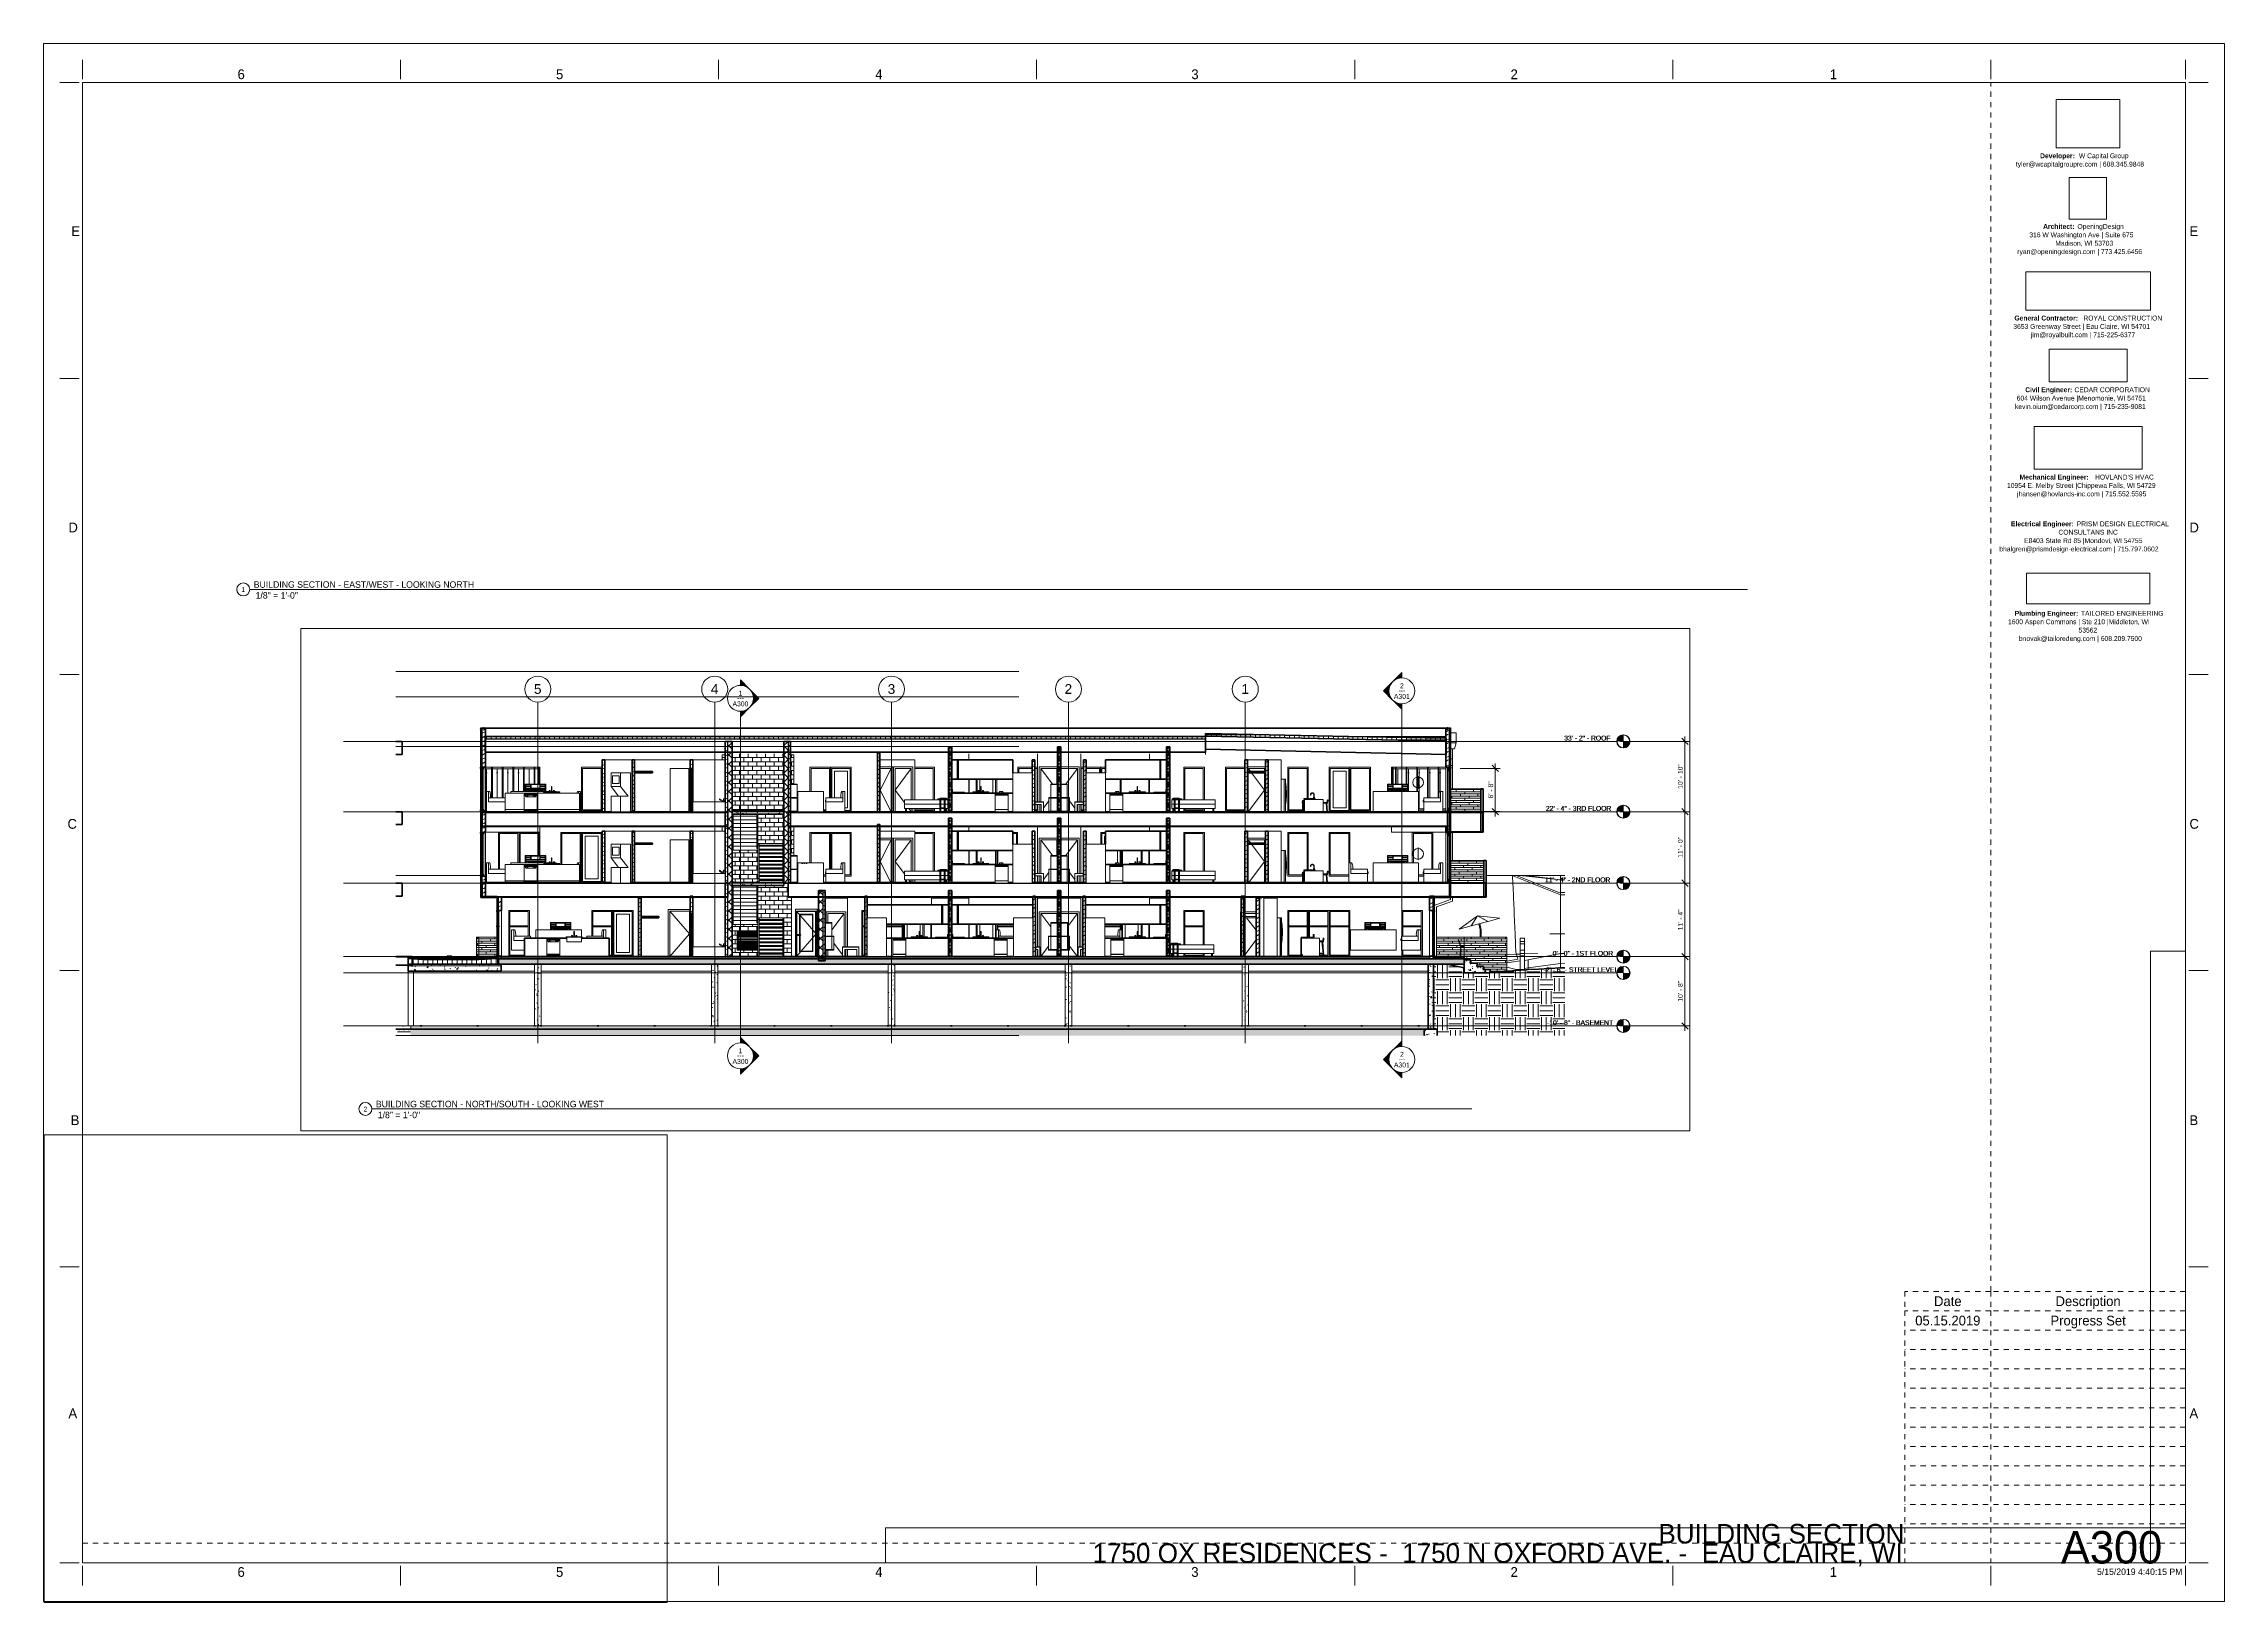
# Paper-space layout 'Layout1' of a CAD drawing. Header units: inches. Extents: x 0 to 42, y 0 to 30.
# The model-space entities are those that its viewports show. They can reach past a viewport. Long polylines and large blocks are cut down to what shows.
import ezdxf

# ---------------------------------------------------------------- set-up
doc = ezdxf.new("R2010")
doc.units = ezdxf.units.IN
doc.header["$MEASUREMENT"] = 0
for name, pattern in [('Aligning Line 1_8_', [0.25, 0.125, -0.125]), ('Dash 1_16_', [0.125, 0.0625, -0.0625]), ('Dot 1_32_', [0.03125, 0, -0.03125]), ('Grid Line 1_2_', [0.875, 0.5, -0.125, 0.125, -0.125])]:
    doc.linetypes.add(name, pattern=pattern)
for name, color, linetype, lineweight in [('0-2', 254, 'Continuous', 5), ('0-3', 7, 'Continuous', 13), ('0-5', 165, 'Continuous', 5), ('0-6', 90, 'Continuous', 5), ('0-7', 133, 'Continuous', 13), ('0-8', 250, 'Continuous', 9), ('A-ANNO-DIMS', 211, 'Continuous', 9), ('A-ANNO-DIMS-96', 211, 'Continuous', 9), ('A-ANNO-SYMB', 150, 'Continuous', 9), ('A-CLNG', 13, 'Continuous', 13), ('A-CLNG-1', 13, 'Continuous', 50), ('A-CLNG-PATT-1', 13, 'Continuous', 9), ('A-DETL', 90, 'Dot 1_32_', 13), ('A-DOOR', 31, 'Continuous', 13), ('A-DOOR-1', 250, 'Continuous', 9), ('A-DOOR-2', 250, 'Dash 1_16_', 9), ('A-DOOR-4', 31, 'Continuous', 9), ('A-DOOR-5', 31, 'Dash 1_16_', 9), ('A-DOOR-FRAM', 31, 'Continuous', 9), ('A-DOOR-FRAM-1', 250, 'Continuous', 9), ('A-FLOR', 192, 'Continuous', 13), ('A-FLOR-1', 192, 'Continuous', 50), ('A-FLOR-2', 53, 'Continuous', 50), ('A-FLOR-LEVL', 51, 'Continuous', 9), ('A-FLOR-LEVL-1', 51, 'Grid Line 1_2_', 9), ('A-FLOR-LEVL-2', 9, 'Continuous', 9), ('A-FLOR-LEVL-3', 147, 'Continuous', 9), ('A-FLOR-MCUT', 51, 'Continuous', 13), ('A-FLOR-PATT-1', 8, 'Continuous', 9), ('A-FLOR-PATT-2', 253, 'Continuous', 9), ('A-GENM', 5, 'Continuous', 9), ('A-GENM-1', 250, 'Continuous', 9), ('A-GENM-2', 10, 'Continuous', 50), ('A-GLAZ', 151, 'Continuous', 13), ('A-GLAZ-1', 151, 'Continuous', 50), ('A-GLAZ-CURT', 52, 'Continuous', 9), ('A-GLAZ-CWMG', 51, 'Continuous', 9), ('A-ROOF', 132, 'Continuous', 13), ('A-ROOF-1', 132, 'Continuous', 50), ('A-ROOF-PATT-1', 132, 'Continuous', 9), ('A-WALL', 113, 'Continuous', 13), ('A-WALL-1', 7, 'Continuous', 13), ('A-WALL-2', 10, 'Continuous', 50), ('A-WALL-3', 113, 'Continuous', 50), ('A-WALL-PATT-1', 250, 'Continuous', 9), ('A-WALL-PATT-2', 253, 'Continuous', 9), ('A-WALL-PATT-4', 252, 'Continuous', 9), ('A-WALL-PATT-5', 111, 'Continuous', 9), ('C-BLDG-PADS-1', 253, 'Continuous', 9), ('C-BLDG-PADS-2', 7, 'Continuous', 13), ('C-TOPO', 7, 'Continuous', 9), ('C-TOPO-1', 10, 'Continuous', 50), ('C-TOPO-2', 250, 'Continuous', 9), ('E-LITE-EQPM', 33, 'Continuous', 9), ('E-LITE-EQPM-1', 253, 'Continuous', 9), ('G-ANNO-SCHD', 231, 'Continuous', 9), ('G-ANNO-SYMB', 111, 'Aligning Line 1_8_', 9), ('G-ANNO-SYMB-1', 9, 'Aligning Line 1_8_', 9), ('G-ANNO-SYMB-2', 147, 'Aligning Line 1_8_', 9), ('G-ANNO-SYMB-3', 111, 'Continuous', 9), ('G-ANNO-TTLB', 6, 'Continuous', 9), ('G-ANNO-TTLB-MEDM', 33, 'Continuous', 20), ('G-IMPT', 8, 'Continuous', 9), ('I-FURN', 30, 'Continuous', 9), ('I-FURN-1', 250, 'Continuous', 9), ('I-WALL-1', 10, 'Continuous', 50), ('L-SITE', 91, 'Continuous', 9), ('M-EQPM', 50, 'Continuous', 9), ('P-SANR-FIXT-1', 250, 'Continuous', 9), ('Q-CASE-1', 10, 'Continuous', 50), ('Q-CASE-2', 250, 'Continuous', 9), ('Q-SPCQ-1', 250, 'Continuous', 9), ('S-COLS', 52, 'Continuous', 9), ('S-FNDN', 32, 'Continuous', 13), ('S-FNDN-1', 32, 'Continuous', 50), ('S-FNDN-2', 32, 'Continuous', 9), ('S-GRID-1', 1, 'Grid Line 1_2_', 9), ('S-GRID-IDEN', 1, 'Continuous', 9), ('S-STRS', 31, 'Continuous', 9), ('S-STRS-1', 250, 'Continuous', 9), ('S-STRS-2', 31, 'Continuous', 50)]:
    doc.layers.add(name, color=color, linetype=linetype, lineweight=lineweight)
doc.layers.add('G-ANNO-NPLT', color=191, linetype='Continuous', plot=False)
doc.styles.add('Arial', font='arial.ttf', dxfattribs={"height": 9})
doc.styles.add('Arial_1', font='arial.ttf', dxfattribs={"height": 18})
doc.styles.add('Century Gothic', font='ufonts.com_century-gothic.ttf', dxfattribs={"height": 9})
doc.styles.add('Century Gothic_1', font='ufonts.com_century-gothic.ttf', dxfattribs={"height": 0.1875})
doc.styles.add('Century Gothic_2', font='ufonts.com_century-gothic.ttf', dxfattribs={"height": 0.09375})
doc.styles.add('Century Gothic_3', font='ufonts.com_century-gothic.ttf', dxfattribs={"height": 0.125})
doc.styles.add('Century Gothic_4', font='ufonts.com_century-gothic.ttf', dxfattribs={"height": 0.625})
doc.styles.add('Century Gothic_5', font='ufonts.com_century-gothic.ttf', dxfattribs={"height": 0.375})
doc.styles.add('Century Gothic_B', font='GOTHICB.TTF', dxfattribs={"height": 0.09375})
doc.dimstyles.new('OD__1_8__Tol__', dxfattribs={"dimscale": 12, "dimtxt": 9.397514, "dimasz": 1, "dimexe": 0.75, "dimexo": 0.5, "dimgap": 0.125, "dimtad": 1, "dimdec": 3, "dimrnd": 0.125, "dimzin": 3, "dimdsep": 46, "dimlunit": 4, "dimtxsty": 'Century Gothic', "dimblk1": 'OBLIQUE', "dimblk2": 'OBLIQUE', "dimsah": 1, "dimcen": 0.09, "dimdle": 0.75, "dimazin": 0, "dimtfac": 1, "dimtdec": 4, "dimtix": 1, "dimtmove": 0, "dimatfit": 3, "dimfxl": 1, "dimtvp": 1, "dimtfill": 1, "dimfrac": 2, "dimtolj": 1, "dimtzin": 0, "dimarcsym": 2})
picture_1 = doc.add_image_def('image1.jpg', size_in_pixel=(336, 83))
picture_2 = doc.add_image_def('image2.jpg', size_in_pixel=(278, 110))
picture_3 = doc.add_image_def('image3.jpg', size_in_pixel=(302, 126))
picture_4 = doc.add_image_def('image4.jpg', size_in_pixel=(261, 80))
picture_5 = doc.add_image_def('image5.jpg', size_in_pixel=(344, 261))
picture_6 = doc.add_image_def('image6.jpg', size_in_pixel=(547, 610))
picture_7 = doc.add_image_def('image7.jpg', size_in_pixel=(95, 1663))
picture_8 = doc.add_image_def('image8.jpg', size_in_pixel=(3536, 95))
pattern_1 = [(0, (3257.106, 59.024), (24, 24), [24, -24]), (0, (3257.106, 68.024), (24, 24), [24, -24]), (0, (3257.106, 77.024), (24, 24), [24, -24]), (90, (3260.106, 80.024), (-24, 24), [24, -24]), (90, (3269.106, 80.024), (-24, 24), [24, -24]), (90, (3278.106, 80.024), (-24, 24), [24, -24])]
pattern_2 = [(0, (3257.106, 59.024), (30.72, 7.68), [1.267, -21.773, 1.267, -21.773, -122.88]), (0, (3257.106, 59.024), (30.72, 7.68), [-46.08, 1.267, -44.813, 1.267, -21.773, -53.76]), (0, (3257.106, 59.024), (30.72, 7.68), [-115.2, 1.267, -14.093, 1.267, -37.133]), (120, (3268.626, 62.864), (-22.011075, 22.7643), [1.267, -21.773, 1.267, -21.773, -122.88]), (120, (3268.626, 62.864), (-22.011075, 22.7643), [-46.08, 1.267, -44.813, 1.267, -21.773, -53.76]), (120, (3268.626, 62.864), (-22.011075, 22.7643), [-115.2, 1.267, -14.093, 1.267, -37.133]), (240, (3272.466, 78.224), (-8.708925, -30.4443), [1.267, -21.773, 1.267, -21.773, -122.88]), (240, (3272.466, 78.224), (-8.708925, -30.4443), [-46.08, 1.267, -44.813, 1.267, -21.773, -53.76]), (240, (3272.466, 78.224), (-8.708925, -30.4443), [-115.2, 1.267, -14.093, 1.267, -37.133])]
pattern_3 = [(216.87, (3263.504, 75.018), (47.980943, 31.987086), [7.997, -71.971]), (206.565, (3273.1, 70.22), (-15.993714, -15.994133), [17.881, -17.881]), (198.435, (3273.1, 62.223), (-31.98674, -15.99388), [10.115, -40.461])]
pattern_4 = [(50, (3257.106, 59.024), (27.5427, -2.40992), [2.88, -31.68]), (355, (3257.106, 59.024), (-5.32784, 28.88427), [2.304, -25.344]), (100.451, (3259.402, 58.823), (22.2153, 26.47393), [2.448, -26.924]), (46.184, (3257.106, 66.704), (40.9819, -6.3564), [4.32, -47.52]), (96.636, (3260.522, 66.175), (35.8907, 37.4062), [3.671, -40.386]), (351.184, (3257.106, 66.704), (35.891, 37.4062), [3.456, -38.016]), (21, (3260.946, 64.784), (22.92104, -15.46073), [2.88, -31.68]), (326, (3260.946, 64.784), (9.34353, 27.84574), [2.304, -25.344]), (71.451, (3262.856, 63.496), (32.26477, 12.3844), [2.448, -26.924]), (37.5, (3257.106, 59.024), (0.466855, 12.78271), [1.267, -23.77, 1.267, -24.461, -25.44]), (37.5, (3257.106, 59.024), (0.466855, 12.78271), [-50.765, 1.267, -24.173]), (7.5, (3257.106, 59.024), (10.10159, 15.14509), [1.267, -13.402, 1.267, -23.194, -9.696]), (7.5, (3257.106, 59.024), (10.10159, 15.14509), [-39.13, 1.267, -8.429]), (327.5, (3248.543, 59.024), (20.49916, -0.86578), [1.267, -8.333, 1.267, -28.685, -39.744]), (327.5, (3248.543, 59.024), (20.49916, -0.86578), [-39.552, 1.267, -38.477]), (317.5, (3244.703, 59.024), (22.39478, 3.84429), [1.267, -11.213, 1.267, -18.624, -28.224]), (317.5, (3244.703, 59.024), (22.39478, 3.84429), [-32.371, 1.267, -26.957])]
pattern_5 = [(161.57, (3257.586, 59.504), (-3.8399538, -1.54e-05), [0, -27.322, 3.034, 0]), (18.43, (3256.626, 59.504), (-3.8399538, 1.54e-05), [0, -27.322, 3.034, 0]), (108.43, (3257.586, 59.504), (1.919622, -9.6005246), [9.106, -21.25]), (71.57, (3256.626, 59.504), (1.919622, 9.6005246), [9.106, -21.25])]
pattern_6 = [(45, (3257.106, 59.024), (-8.48528, 8.48528), []), (135, (3257.106, 59.024), (-8.48528, -8.48528), [])]
pattern_7 = [(0, (14416.421, 59.024), (30.72, 7.68), [1.267, -21.773, 1.267, -21.773, -122.88]), (0, (14416.421, 59.024), (30.72, 7.68), [-46.08, 1.267, -44.813, 1.267, -21.773, -53.76]), (0, (14416.421, 59.024), (30.72, 7.68), [-115.2, 1.267, -14.093, 1.267, -37.133]), (120, (14427.941, 62.864), (-22.011075, 22.7643), [1.267, -21.773, 1.267, -21.773, -122.88]), (120, (14427.941, 62.864), (-22.011075, 22.7643), [-46.08, 1.267, -44.813, 1.267, -21.773, -53.76]), (120, (14427.941, 62.864), (-22.011075, 22.7643), [-115.2, 1.267, -14.093, 1.267, -37.133]), (240, (14431.781, 78.224), (-8.708925, -30.4443), [1.267, -21.773, 1.267, -21.773, -122.88]), (240, (14431.781, 78.224), (-8.708925, -30.4443), [-46.08, 1.267, -44.813, 1.267, -21.773, -53.76]), (240, (14431.781, 78.224), (-8.708925, -30.4443), [-115.2, 1.267, -14.093, 1.267, -37.133])]
pattern_8 = [(50, (14416.421, 59.024), (27.5427, -2.40992), [2.88, -31.68]), (355, (14416.42, 59.024), (-5.32784, 28.88427), [2.304, -25.344]), (100.451, (14418.717, 58.823), (22.2153, 26.47393), [2.448, -26.924]), (46.184, (14416.42, 66.704), (40.9819, -6.3564), [4.32, -47.52]), (96.636, (14419.837, 66.175), (35.8907, 37.4062), [3.671, -40.386]), (351.184, (14416.42, 66.704), (35.891, 37.4062), [3.456, -38.016]), (21, (14420.261, 64.784), (22.92104, -15.46073), [2.88, -31.68]), (326, (14420.26, 64.784), (9.34353, 27.84574), [2.304, -25.344]), (71.451, (14422.17, 63.496), (32.26477, 12.3844), [2.448, -26.924]), (37.5, (14416.421, 59.024), (0.466855, 12.78271), [1.267, -23.77, 1.267, -24.461, -25.44]), (37.5, (14416.421, 59.024), (0.466855, 12.78271), [-50.765, 1.267, -24.173]), (7.5, (14416.421, 59.024), (10.10159, 15.14509), [1.267, -13.402, 1.267, -23.194, -9.696]), (7.5, (14416.421, 59.024), (10.10159, 15.14509), [-39.13, 1.267, -8.429]), (327.5, (14407.858, 59.024), (20.49916, -0.86578), [1.267, -8.333, 1.267, -28.685, -39.744]), (327.5, (14407.858, 59.024), (20.49916, -0.86578), [-39.552, 1.267, -38.477]), (317.5, (14404.018, 59.024), (22.39478, 3.8443), [1.267, -11.213, 1.267, -18.624, -28.224]), (317.5, (14404.018, 59.024), (22.39478, 3.8443), [-32.371, 1.267, -26.957])]
pattern_9 = [(0, (14416.421, 59.024), (0, 4.798), []), (315, (14416.4212, 59.024), (4.798427, 0), [6.786, -6.786]), (45, (14416.4212, 59.024), (4.798427, 0), [6.786, -6.786])]
pattern_10 = [(216.87, (14422.8192, 75.018), (47.980943, 31.987086), [7.997, -71.971]), (206.565, (14432.415, 70.22), (-15.993714, -15.994133), [17.881, -17.881]), (198.435, (14432.415, 62.223), (-31.98674, -15.99388), [10.115, -40.461])]
pattern_11 = [(45, (14416.421, 59.024), (-9.50352, 9.50352), []), (45, (14416.421, 73.424), (-9.50352, 9.50352), [])]
pattern_12 = [(0, (14416.421, 59.024), (0, 9), []), (90, (14416.421, 59.024), (-9, 6e-16), [])]
pattern_13 = [(0, (15122.0392, 0.8), (0, 4), []), (90, (15122.039, 0.8), (-8, 8), [4, -28]), (90, (15138.039, 4.8), (-8, 8), [4, -28])]
pattern_14 = [(0, (13221.2392, 0.8), (0, 4), []), (90, (13221.239, 0.8), (-8, 8), [4, -28]), (90, (13237.239, 4.8), (-8, 8), [4, -28])]
pattern_15 = [(0, (13801.551, 0), (0, 8), []), (90, (13801.551, 0), (-8, 8), [8, -8])]

# ---------------------------------------------------------------- blocks, each defined once
blk = doc.blocks.new('OD Title Block - 30x42 - CDs - one-598439-BUILDING SECTION')
at = {"layer": 'G-ANNO-TTLB'}
for p, q in [((-0.01, 30.014), (41.99, 30.014)), ((-0.01, 0.014), (-0.01, 30.014)), ((41.99, 0.014), (41.99, 30.014)), ((-0.01, 0.014), (41.99, 0.014))]:
    blk.add_line(p, q, dxfattribs=at)
at = {"layer": 'G-ANNO-TTLB', "linetype": 'Dot 1_32_', "lineweight": 13}
for p, q in [((37.49, 5.989), (37.49, 29.264)), ((0.74, 1.137), (35.905, 1.137))]:
    blk.add_line(p, q, dxfattribs=at)
at = {"layer": 'G-ANNO-TTLB-MEDM'}
for p, q in [((0.74, 29.326), (0.74, 29.701)), ((6.865, 29.326), (6.865, 29.701)), ((12.99, 29.326), (12.99, 29.701)), ((19.115, 29.326), (19.115, 29.701)), ((25.24, 29.326), (25.24, 29.701)), ((31.365, 29.326), (31.365, 29.701)), ((37.49, 29.326), (37.49, 29.701)), ((41.24, 29.326), (41.24, 29.701)), ((0.677, 29.264), (0.302, 29.264)), ((0.74, 29.264), (41.24, 29.264)), ((0.74, 29.264), (0.74, 0.764)), ((41.24, 29.264), (41.24, 0.764)), ((41.302, 29.264), (41.677, 29.264)), ((0.677, 23.564), (0.302, 23.564)), ((41.302, 23.564), (41.677, 23.564)), ((0.677, 17.864), (0.302, 17.864)), ((41.302, 17.864), (41.677, 17.864)), ((0.677, 12.164), (0.302, 12.164)), ((41.302, 12.164), (41.677, 12.164)), ((0.677, 6.464), (0.302, 6.464)), ((41.302, 6.464), (41.677, 6.464)), ((0.677, 0.764), (0.302, 0.764)), ((0.74, 0.764), (41.24, 0.764)), ((0.74, 0.701), (0.74, 0.326)), ((6.865, 0.701), (6.865, 0.326)), ((12.99, 0.701), (12.99, 0.326)), ((19.115, 0.701), (19.115, 0.326)), ((25.24, 0.701), (25.24, 0.326)), ((31.365, 0.701), (31.365, 0.326)), ((37.49, 0.701), (37.49, 0.326)), ((41.24, 0.701), (41.24, 0.326)), ((41.302, 0.764), (41.677, 0.764))]:
    blk.add_line(p, q, dxfattribs=at)
at = {"layer": 'G-ANNO-TTLB', "attachment_point": 1}
for s, insert, char_height, width, style in [('6', (3.725, 29.517), 0.188, 0.17675, 'Century Gothic_1'), ('5', (9.858, 29.517), 0.188, 0.17675, 'Century Gothic_1'), ('4', (16.007, 29.517), 0.188, 0.17675, 'Century Gothic_1'), ('3', (22.094, 29.517), 0.188, 0.17675, 'Century Gothic_1'), ('2', (28.242, 29.517), 0.188, 0.17675, 'Century Gothic_1'), ('1', (34.391, 29.517), 0.188, 0.17675, 'Century Gothic_1'), ('tyler@wcapitalgroupre.com | 608.345.9848', (37.974, 27.74), 0.09375, 3.36141, 'Century Gothic_2'), ('Developer: ', (38.44, 27.901), 0.09375, 0.90584, 'Century Gothic_B'), ('W Capital Group', (39.188, 27.901), 0.09375, 1.32878, 'Century Gothic_2'), ('E', (0.523, 26.497), 0.188, 0.17044, 'Century Gothic_1'), ('Architect: ', (38.499, 26.54), 0.09375, 0.80169, 'Century Gothic_B'), ('OpeningDesign', (39.16, 26.54), 0.09375, 1.212, 'Century Gothic_2'), ('E', (41.317, 26.497), 0.188, 0.17044, 'Century Gothic_1'), ('ryan@openingdesign.com | 773.425.6456', (38.002, 26.056), 0.09375, 3.21937, 'Century Gothic_2'), ('316 W Washington Ave | Suite 675', (38.233, 26.379), 0.09375, 2.65756, 'Century Gothic_2'), ('Madison, WI 53703', (38.733, 26.217), 0.09375, 1.44556, 'Century Gothic_2'), ('General Contractor: ', (37.946, 24.776), 0.09375, 1.60969, 'Century Gothic_B'), ('3653 Greenway Street | Eau Claire, WI 54701', (37.925, 24.615), 0.09375, 3.4845, 'Century Gothic_2'), ('jim@royalbuilt.com | 715-225-6377', (38.263, 24.454), 0.09375, 2.66387, 'Century Gothic_2'), ('ROYAL CONSTRUCTION', (39.274, 24.776), 0.09375, 1.82116, 'Century Gothic_2'), ('604 Wilson Avenue |Menomonie, WI 54751', (37.99, 23.234), 0.09375, 3.32669, 'Century Gothic_2'), ('Civil Engineer: ', (38.154, 23.396), 0.09375, 1.14888, 'Century Gothic_B'), ('CEDAR CORPORATION', (39.102, 23.396), 0.09375, 1.78012, 'Century Gothic_2'), ('kevin.oium@cedarcorp.com | 715-235-9081', (37.956, 23.073), 0.09375, 3.40559, 'Century Gothic_2'), ('10954 E. Melby Street |Chippewa Falls, WI 54729', (37.803, 21.552), 0.09375, 3.77487, 'Century Gothic_2'), ('Mechanical Engineer: ', (38.045, 21.714), 0.09375, 1.76119, 'Century Gothic_B'), ("HOVLAND'S HVAC", (39.498, 21.714), 0.09375, 1.42663, 'Century Gothic_2'), ('jhansen@hovlands-inc.com | 715.552.5595', (37.996, 21.391), 0.09375, 3.31091, 'Century Gothic_2'), ('D', (0.468, 20.791), 0.188, 0.23672, 'Century Gothic_1'), ('Electrical Engineer: ', (37.88, 20.814), 0.09375, 1.53394, 'Century Gothic_B'), ('CONSULTANS INC', (38.794, 20.653), 0.09375, 1.37613, 'Century Gothic_2'), ('PRISM DESIGN ELECTRICAL ', (39.146, 20.814), 0.09375, 2.09891, 'Century Gothic_2'), ('D', (41.317, 20.791), 0.188, 0.23672, 'Century Gothic_1'), ('bhalgren@prismdesign-electrical.com | 715.797.0602', (37.656, 20.33), 0.09375, 4.13469, 'Century Gothic_2'), ('E8403 State Rd 85 |Mondovi, WI 54755', (38.133, 20.491), 0.09375, 2.9795, 'Century Gothic_2'), ('1600 Aspen Commons | Ste 210 |Middleton, WI ', (37.823, 18.928), 0.09375, 3.77172, 'Century Gothic_2'), ('Plumbing Engineer: ', (37.951, 19.09), 0.09375, 1.54656, 'Century Gothic_B'), ('TAILORED ENGINEERING', (39.227, 19.09), 0.09375, 1.87166, 'Century Gothic_2'), ('bnovak@tailoredeng.com | 608.209.7500', (38.034, 18.606), 0.09375, 3.21622, 'Century Gothic_2'), ('53562', (39.18, 18.767), 0.0937, 0.44188, 'Century Gothic_2'), ('C', (0.45, 15.084), 0.188, 0.25881, 'Century Gothic_1'), ('C', (41.317, 15.084), 0.188, 0.25881, 'Century Gothic_1'), ('B', (0.512, 9.378), 0.188, 0.18306, 'Century Gothic_1'), ('B', (41.317, 9.378), 0.188, 0.18306, 'Century Gothic_1'), ('A', (0.468, 3.734), 0.188, 0.23672, 'Century Gothic_1'), ('A', (41.317, 3.734), 0.188, 0.23672, 'Century Gothic_1'), ('6', (3.724, 0.679), 0.188, 0.17675, 'Century Gothic_1'), ('5', (9.858, 0.679), 0.188, 0.17675, 'Century Gothic_1'), ('4', (16.007, 0.679), 0.188, 0.17675, 'Century Gothic_1'), ('3', (22.093, 0.679), 0.188, 0.17675, 'Century Gothic_1'), ('2', (28.242, 0.679), 0.188, 0.17675, 'Century Gothic_1'), ('1', (34.39, 0.679), 0.188, 0.17675, 'Century Gothic_1')]:
    blk.add_mtext(s, dxfattribs=dict(at, insert=insert, char_height=char_height, width=width, style=style))
at = {"layer": 'G-ANNO-TTLB'}
image = blk.add_image(picture_5, insert=(38.752, 28.006), size_in_units=(1.226, 0.93), dxfattribs=at)
image.dxf.flags = 7
image = blk.add_image(picture_6, insert=(38.999, 26.632), size_in_units=(0.719, 0.802), rotation=0, dxfattribs=at)
image.dxf.flags = 7
image = blk.add_image(picture_4, insert=(38.163, 24.881), size_in_units=(2.404, 0.737), dxfattribs=at)
image.dxf.flags = 7
image = blk.add_image(picture_3, insert=(38.612, 23.5), size_in_units=(1.506, 0.628), dxfattribs=at)
image.dxf.flags = 7
image = blk.add_image(picture_2, insert=(38.326, 21.818), size_in_units=(2.077, 0.822), dxfattribs=at)
image.dxf.flags = 7
image = blk.add_image(picture_1, insert=(38.179, 19.229), size_in_units=(2.372, 0.586), dxfattribs=at)
image.dxf.flags = 7
image = blk.add_image(picture_7, insert=(40.567, 0.764), size_in_units=(0.673, 11.775), dxfattribs=at)
image.dxf.flags = 7
image = blk.add_image(picture_8, insert=(16.203, 0.764), size_in_units=(25.037, 0.673), dxfattribs=at)
image.dxf.flags = 7
blk = doc.blocks.new('Viewport - All On-568496-BUILDING SECTION')
at = {"layer": 'G-ANNO-TTLB'}
for start, end in [(360, 180), (180, 360)]:
    blk.add_arc((-0.125, 0), 0.125, start, end, dxfattribs=at)
blk = doc.blocks.new('Studio Light - 120V-1360589-BUILDING SECTION - NORTH_SOUTH - LOOKING WEST')
at = {"layer": 'E-LITE-EQPM-1'}
for p, q in [((3801.109, 190), (3801.109, 201.913)), ((3801.109, 201.913), (3801.109, 190)), ((3801.109, 190), (3801.109, 178.087)), ((3801.109, 178.087), (3801.109, 190))]:
    blk.add_line(p, q, dxfattribs=at)
for start, end in [(0, 180), (180, 0)]:
    blk.add_arc((3800.932, 190), 10, start, end, dxfattribs=at)
blk = doc.blocks.new('Level - Level Head - Circle-V171-BUILDING SECTION - NORTH_SOUTH - LOOKING WEST')
at = {"layer": 'A-FLOR-LEVL'}
h = blk.add_hatch(color=256, dxfattribs=at)
edge = h.paths.add_edge_path(flags=0)
edge.add_line((4180.714, 0), (4168.714, 0))
edge.add_arc((4180.714, 0), 12, 90, 180, ccw=False)
edge.add_line((4180.714, 12), (4180.714, 0))
h = blk.add_hatch(color=256, dxfattribs=at)
edge = h.paths.add_edge_path(flags=0)
edge.add_line((4180.714, -12), (4180.714, 0))
edge.add_line((4180.714, 0), (4192.714, 0))
edge.add_arc((4180.714, 0), 12, 270, 360, ccw=False)
at = {"layer": 'A-FLOR-LEVL-2'}
blk.add_circle((4180.714, 0), 12, dxfattribs=at)
blk = doc.blocks.new('CTR - 2nd Phase_rvt-2-BUILDING SECTION - NORTH_SOUTH - LOOKING WEST')
at = {"layer": 'A-FLOR-PATT-2'}
h = blk.add_hatch(dxfattribs=at)
h.set_pattern_fill('FP_43', color=256, style=0, pattern_type=2)
h.set_pattern_definition(pattern_1)
h.paths.add_polyline_path([(1933.324, -0.25), (1933.324, 0.25), (1910.877, 0.25), (1910.877, -0.25)], flags=0)
at = {"layer": 'A-FLOR-2'}
for p, q in [((1922.724, 398), (1910.877, 398)), ((1922.724, 374), (1922.724, 398)), ((1910.877, 374), (1922.724, 374)), ((1922.724, 268), (1910.877, 268)), ((1922.724, 244), (1922.724, 268)), ((1910.877, 244), (1922.724, 244)), ((1922.724, 136), (1910.877, 136)), ((1922.724, 112), (1922.724, 136)), ((1910.877, 112), (1922.724, 112)), ((1933.324, 0.25), (1910.877, 0.25)), ((1933.324, -0.25), (1933.324, 0.25)), ((1941.224, 0), (1910.877, 0)), ((1910.877, -0.25), (1933.324, -0.25)), ((1941.224, -16), (1941.224, 0)), ((1910.877, -16), (1941.224, -16))]:
    blk.add_line(p, q, dxfattribs=at)
at = {"layer": 'A-FLOR-LEVL-1'}
for p, q in [((1814.206, 398), (4168.714, 398)), ((1814.206, 268), (4168.714, 268)), ((1814.206, 136), (4168.714, 136)), ((1814.206, 0), (4168.714, 0)), ((1814.206, -30), (4168.714, -30)), ((1814.206, -128), (4168.714, -128))]:
    blk.add_line(p, q, dxfattribs=at)
at = {"layer": 'G-ANNO-SYMB-1'}
for p, q in [((1910.877, 526.953), (4071.981, 526.953)), ((1910.877, 388.592), (4071.981, 388.592))]:
    blk.add_line(p, q, dxfattribs=at)
at = {"layer": '0-2'}
for p in [(0, 398), (0, 268), (0, 136), (0, 0), (0, -30), (0, -128)]:
    blk.add_blockref('Level - Level Head - Circle-V171-BUILDING SECTION - NORTH_SOUTH - LOOKING WEST', p, dxfattribs=at)
at = {"layer": '0-7'}
for p in [(0, 132), (0, 0)]:
    blk.add_blockref('Studio Light - 120V-1360589-BUILDING SECTION - NORTH_SOUTH - LOOKING WEST', p, dxfattribs=at)
at = {"layer": 'A-FLOR-LEVL', "char_height": 9, "attachment_point": 1, "style": 'Century Gothic'}
for s, insert, width in [('33\' - 2" - ROOF', (4071.342, 408.551), 104.232), ('22\' - 4" - 3RD FLOOR', (4037.591, 278.551), 145.137), ('11\' - 4" - 2ND FLOOR', (4035.852, 146.551), 147.258), ('0\' - 0" - 1ST FLOOR', (4050.101, 10.551), 129.987), ('-2\' - 6" - STREET LEVEL', (4033.358, -19.449), 150.288), ('-10\' - 8" - BASEMENT', (4039.594, -117.449), 142.713)]:
    blk.add_mtext(s, dxfattribs=dict(at, insert=insert, width=width))
blk = doc.blocks.new('Refrigerator_-_Side-by-Side_6047 - 36_ X 30_-345559-BUILDING SECTION - NORTH_SOUTH - LOOKING WEST')
at = {"layer": 'Q-SPCQ-1'}
for p, q in [((2782.435, 0), (2782.435, 72)), ((2818.185, 72), (2782.435, 72)), ((2818.185, 72), (2818.185, 0)), ((2818.185, 0), (2782.435, 0))]:
    blk.add_line(p, q, dxfattribs=at)
blk = doc.blocks.new('Range - 24_ x 24_-1352610-BUILDING SECTION - NORTH_SOUTH - LOOKING WEST')
at = {"layer": 'Q-SPCQ-1'}
for p, q in [((2932.524, 41), (2930.524, 41)), ((2930.524, 41), (2930.524, 36)), ((2908.524, 34.5), (2908.524, 36)), ((2908.524, 36), (2910.274, 36)), ((2910.274, 34.5), (2910.274, 36)), ((2930.524, 36), (2910.274, 36)), ((2910.274, 36), (2910.274, 34.5)), ((2911.024, 36.25), (2911.024, 36)), ((2911.077, 36.25), (2911.493, 36.25)), ((2911.524, 36.25), (2911.524, 36)), ((2911.524, 36.25), (2914.524, 36.25)), ((2914.524, 36.25), (2917.524, 36.25)), ((2917.524, 36), (2917.524, 36.25)), ((2917.555, 36.25), (2917.971, 36.25)), ((2918.024, 36), (2918.024, 36.25)), ((2920.024, 36.25), (2920.024, 36)), ((2920.024, 36.25), (2921.488, 36.25)), ((2921.524, 36.25), (2921.524, 36)), ((2921.524, 36.25), (2924.524, 36.25)), ((2924.524, 36.25), (2927.524, 36.25)), ((2927.524, 36), (2927.524, 36.25)), ((2927.559, 36.25), (2929.024, 36.25)), ((2929.024, 36), (2929.024, 36.25))]:
    blk.add_line(p, q, dxfattribs=at)
blk = doc.blocks.new('OD_CW_Base Cabinet - OD_CW_Base Cabinet-1952712-BUILDING SECTION - NORTH_SOUTH - LOOKING WEST')
at = {"layer": 'Q-CASE-1'}
for p, q in [((2932.524, 34.5), (2818.185, 34.5)), ((2932.524, 0), (2932.524, 34.5)), ((2818.185, 0), (2829.768, 0)), ((2853.768, 0), (2932.524, 0))]:
    blk.add_line(p, q, dxfattribs=at)
blk = doc.blocks.new('Sink Kitchen-Single - 30_ x 21_-1372827-BUILDING SECTION - NORTH_SOUTH - LOOKING WEST')
at = {"layer": 'P-SANR-FIXT-1'}
for p, q in [((2878.221, 43.875), (2878.221, 37.5)), ((2878.221, 43.875), (2878.221, 42.5)), ((2878.971, 37.5), (2878.971, 43.875)), ((2878.971, 42.5), (2878.971, 43.875)), ((2878.23, 42.5), (2878.23, 42.5)), ((2878.961, 42.5), (2878.961, 42.5)), ((2873.596, 39), (2873.596, 36.5)), ((2873.596, 39), (2875.596, 39)), ((2875.596, 36.5), (2875.596, 39)), ((2881.596, 39), (2881.596, 36.5)), ((2881.596, 39), (2883.596, 39)), ((2883.596, 36.5), (2883.596, 39)), ((2878.096, 37.5), (2878.096, 36.5)), ((2878.096, 37.5), (2879.096, 37.5)), ((2879.096, 36.5), (2879.096, 37.5)), ((2863.596, 36.5), (2893.596, 36.5)), ((2863.596, 36.5), (2863.596, 36)), ((2893.596, 36), (2893.596, 36.5)), ((2893.596, 36), (2863.596, 36)), ((2864.846, 36), (2864.846, 34.5)), ((2892.346, 34.5), (2892.346, 36))]:
    blk.add_line(p, q, dxfattribs=at)
at = {"layer": 'P-SANR-FIXT-1', "flags": 128}
for points in [[(2878.221, 46.375), (2878.221, 46.39), (2878.222, 46.405), (2878.223, 46.42), (2878.226, 46.435), (2878.228, 46.45), (2878.231, 46.464), (2878.235, 46.479), (2878.24, 46.493), (2878.245, 46.507), (2878.25, 46.521), (2878.256, 46.535), (2878.263, 46.548), (2878.27, 46.561), (2878.278, 46.574), (2878.286, 46.587), (2878.295, 46.599), (2878.304, 46.611), (2878.314, 46.622), (2878.324, 46.633), (2878.334, 46.644), (2878.345, 46.654), (2878.357, 46.664), (2878.369, 46.673), (2878.381, 46.682), (2878.393, 46.691), (2878.406, 46.698), (2878.419, 46.706), (2878.432, 46.713), (2878.446, 46.719), (2878.46, 46.725), (2878.474, 46.73), (2878.488, 46.734), (2878.503, 46.738), (2878.517, 46.742), (2878.532, 46.745), (2878.547, 46.747), (2878.562, 46.748), (2878.577, 46.75), (2878.592, 46.75), (2878.596, 46.75)], [(2878.596, 46.75), (2878.611, 46.75), (2878.626, 46.749), (2878.641, 46.747), (2878.655, 46.745), (2878.67, 46.743), (2878.685, 46.739), (2878.699, 46.735), (2878.714, 46.731), (2878.728, 46.726), (2878.742, 46.72), (2878.755, 46.714), (2878.769, 46.708), (2878.782, 46.7), (2878.795, 46.693), (2878.807, 46.685), (2878.82, 46.676), (2878.832, 46.667), (2878.843, 46.657), (2878.854, 46.647), (2878.865, 46.636), (2878.875, 46.625), (2878.885, 46.614), (2878.894, 46.602), (2878.903, 46.59), (2878.911, 46.578), (2878.919, 46.565), (2878.926, 46.552), (2878.933, 46.538), (2878.94, 46.525), (2878.945, 46.511), (2878.95, 46.497), (2878.955, 46.483), (2878.959, 46.468), (2878.962, 46.453), (2878.965, 46.439), (2878.968, 46.424), (2878.969, 46.409), (2878.97, 46.394), (2878.971, 46.379), (2878.971, 46.375)], [(2878.221, 46.375), (2878.221, 46.373), (2878.221, 46.367), (2878.221, 46.357), (2878.221, 46.343), (2878.221, 46.325), (2878.221, 46.303), (2878.221, 46.278), (2878.221, 46.248), (2878.221, 46.215), (2878.221, 46.178), (2878.221, 46.137), (2878.221, 46.092), (2878.221, 46.045), (2878.221, 45.993), (2878.221, 45.938), (2878.221, 45.88), (2878.221, 45.819), (2878.221, 45.755), (2878.221, 45.687), (2878.221, 45.617), (2878.221, 45.544), (2878.221, 45.468), (2878.221, 45.39), (2878.221, 45.309), (2878.221, 45.226), (2878.221, 45.141), (2878.221, 45.053), (2878.221, 44.964), (2878.221, 44.873), (2878.221, 44.781), (2878.221, 44.687), (2878.221, 44.592), (2878.221, 44.495), (2878.221, 44.398), (2878.221, 44.3), (2878.221, 44.201), (2878.221, 44.102), (2878.221, 44.002), (2878.221, 43.902), (2878.221, 43.875)], [(2878.221, 46.297), (2878.221, 46.32), (2878.221, 46.339), (2878.221, 46.354), (2878.221, 46.365), (2878.221, 46.372), (2878.221, 46.375)], [(2878.221, 43.875), (2878.221, 43.975), (2878.221, 44.075), (2878.221, 44.174), (2878.221, 44.273), (2878.221, 44.372), (2878.221, 44.469), (2878.221, 44.566), (2878.221, 44.661), (2878.221, 44.756), (2878.221, 44.849), (2878.221, 44.94), (2878.221, 45.029), (2878.221, 45.117), (2878.221, 45.203), (2878.221, 45.287), (2878.221, 45.368), (2878.221, 45.447), (2878.221, 45.523), (2878.221, 45.597), (2878.221, 45.668), (2878.221, 45.737), (2878.221, 45.802), (2878.221, 45.864), (2878.221, 45.923), (2878.221, 45.979), (2878.221, 46.031), (2878.221, 46.08), (2878.221, 46.125), (2878.221, 46.167)], [(2878.971, 43.875), (2878.971, 43.975), (2878.971, 44.075), (2878.971, 44.174), (2878.971, 44.273), (2878.971, 44.372), (2878.971, 44.469), (2878.971, 44.566), (2878.971, 44.661), (2878.971, 44.756), (2878.971, 44.849), (2878.971, 44.94), (2878.971, 45.029), (2878.971, 45.117), (2878.971, 45.203), (2878.971, 45.287), (2878.971, 45.368), (2878.971, 45.447), (2878.971, 45.523), (2878.971, 45.597), (2878.971, 45.668), (2878.971, 45.737), (2878.971, 45.802), (2878.971, 45.864), (2878.971, 45.923), (2878.971, 45.979), (2878.971, 46.031), (2878.971, 46.08), (2878.971, 46.125), (2878.971, 46.167), (2878.971, 46.205), (2878.971, 46.239), (2878.971, 46.27), (2878.971, 46.297), (2878.971, 46.32), (2878.971, 46.339), (2878.971, 46.354), (2878.971, 46.365), (2878.971, 46.372), (2878.971, 46.375), (2878.971, 46.375)], [(2878.971, 46.373), (2878.971, 46.367), (2878.971, 46.357), (2878.971, 46.343), (2878.971, 46.325), (2878.971, 46.303), (2878.971, 46.278)], [(2878.971, 46.137), (2878.971, 46.092), (2878.971, 46.045), (2878.971, 45.993), (2878.971, 45.938), (2878.971, 45.88), (2878.971, 45.819), (2878.971, 45.755), (2878.971, 45.687), (2878.971, 45.617), (2878.971, 45.544), (2878.971, 45.468), (2878.971, 45.39), (2878.971, 45.309), (2878.971, 45.226), (2878.971, 45.141), (2878.971, 45.053), (2878.971, 44.964), (2878.971, 44.873), (2878.971, 44.781), (2878.971, 44.687), (2878.971, 44.592), (2878.971, 44.495), (2878.971, 44.398), (2878.971, 44.3), (2878.971, 44.201), (2878.971, 44.102), (2878.971, 44.002), (2878.971, 43.902), (2878.971, 43.875)]]:
    blk.add_lwpolyline(points, dxfattribs=at)
blk = doc.blocks.new('Dishwasher_15404 - 34_ counter-1372825-BUILDING SECTION - NORTH_SOUTH - LOOKING WEST')
at = {"layer": 'Q-SPCQ-1'}
for p, q in [((2829.768, 32.5), (2853.768, 32.5)), ((2829.768, 32.5), (2829.768, 30.791)), ((2853.768, 30.791), (2853.768, 32.5)), ((2829.768, 30.791), (2853.768, 30.791)), ((2829.768, 30.791), (2829.768, 4.331)), ((2853.768, 30.791), (2829.768, 30.791)), ((2853.768, 4.331), (2853.768, 30.791)), ((2853.768, 4.331), (2829.768, 4.331)), ((2829.768, 4.331), (2853.768, 4.331)), ((2829.768, 4.331), (2829.768, 3.937)), ((2853.768, 3.937), (2829.768, 3.937)), ((2829.768, 3.937), (2853.768, 3.937)), ((2829.768, 3.937), (2829.768, 0)), ((2853.768, 3.937), (2853.768, 4.331)), ((2853.768, 0), (2853.768, 3.937)), ((2853.768, 0), (2829.768, 0))]:
    blk.add_line(p, q, dxfattribs=at)
blk = doc.blocks.new('OD_CW_Upper Cabinet - OD_CW_Upper Cabinet-1892285-BUILDING SECTION - NORTH_SOUTH - LOOKING WEST')
at = {"layer": 'Q-CASE-1'}
for p, q in [((2920.524, 96), (2920.524, 60)), ((2921.524, 96), (2920.524, 96)), ((2921.524, 60), (2921.524, 96)), ((2921.524, 96), (2921.524, 60)), ((2932.524, 96), (2921.524, 96)), ((2932.524, 60), (2932.524, 96)), ((2920.524, 60), (2921.524, 60)), ((2921.524, 60), (2932.524, 60))]:
    blk.add_line(p, q, dxfattribs=at)
blk = doc.blocks.new('OD_CW_Upper Cabinet - OD_CW_Upper Cabinet-1952713-BUILDING SECTION - NORTH_SOUTH - LOOKING WEST')
at = {"layer": 'Q-CASE-1'}
for p, q in [((2920.524, 96), (2782.435, 96)), ((2782.435, 96), (2782.435, 72)), ((2920.524, 60), (2920.524, 96)), ((2818.185, 60), (2920.524, 60))]:
    blk.add_line(p, q, dxfattribs=at)
blk = doc.blocks.new('Single-Flush - 30_ x 80_-1421383-BUILDING SECTION - NORTH_SOUTH - LOOKING WEST')
at = {"layer": 'A-DOOR-2'}
for p, q in [((3480.493, 76.428), (3482.314, 74)), ((3483.814, 72), (3501.146, 48.891)), ((3480.493, 3.572), (3501.146, 31.109))]:
    blk.add_line(p, q, dxfattribs=at)
at = {"layer": 'A-DOOR-FRAM-1'}
for p, q in [((3501.146, 83), (3480.493, 83)), ((3480.493, 80), (3501.146, 80))]:
    blk.add_line(p, q, dxfattribs=at)
blk = doc.blocks.new('OD_CW_Closet - OD_CW_Closet-1943764-BUILDING SECTION - NORTH_SOUTH - LOOKING WEST')
at = {"layer": 'Q-CASE-2'}
for p, q in [((3501.146, 74), (3480.493, 74)), ((3480.493, 72), (3501.146, 72))]:
    blk.add_line(p, q, dxfattribs=at)
blk = doc.blocks.new('FOLDING_SLIDING CLOSET - 60_ x 80_-1372877-BUILDING SECTION - NORTH_SOUTH - LOOKING WEST')
at = {"layer": 'A-DOOR-1'}
for p, q in [((3472.349, 82.75), (3473.099, 82.75)), ((3472.349, 0), (3472.349, 82.75))]:
    blk.add_line(p, q, dxfattribs=at)
blk = doc.blocks.new('Refrigerator_-_Side-by-Side_6047 - 36_ X 30_-1372843-BUILDING SECTION - NORTH_SOUTH - LOOKING WEST')
at = {"layer": 'Q-SPCQ-1'}
for p, q in [((3545.999, 72), (3540.249, 72)), ((3545.999, 0), (3545.999, 72)), ((3546.249, 2.869), (3546.249, 72)), ((3546.249, 72), (3548.249, 72)), ((3548.249, 72), (3548.249, 2.869)), ((3549.15, 64), (3548.249, 64)), ((3550.249, 48.288), (3549.15, 64)), ((3548.249, 63.751), (3548.917, 63.751)), ((3548.917, 63.751), (3549.999, 48.28)), ((3549.999, 48.28), (3549.999, 41.946)), ((3550.249, 41.937), (3550.249, 48.288)), ((3549.999, 41.946), (3548.917, 26.475)), ((3549.15, 26.226), (3550.249, 41.937)), ((3548.917, 26.475), (3548.249, 26.475)), ((3548.249, 26.226), (3549.15, 26.226)), ((3547.249, 2.869), (3546.249, 2.869)), ((3546.249, 2.869), (3546.249, 0.369)), ((3548.249, 2.869), (3546.249, 2.869)), ((3547.249, 0.369), (3547.249, 2.869)), ((3546.249, 0.369), (3547.249, 0.369))]:
    blk.add_line(p, q, dxfattribs=at)
blk = doc.blocks.new('Range - 24_ x 24_-V59-BUILDING SECTION - NORTH_SOUTH - LOOKING WEST')
at = {"layer": 'Q-SPCQ-1'}
for p, q in [((3608.874, 41), (3606.874, 41)), ((3606.874, 41), (3606.874, 36)), ((3608.874, 41), (3608.874, 34.5)), ((3584.874, 34.5), (3584.874, 36)), ((3584.874, 36), (3586.624, 36)), ((3586.624, 34.5), (3586.624, 36)), ((3606.874, 36), (3586.624, 36)), ((3586.624, 36), (3586.624, 34.5)), ((3587.374, 36.25), (3587.374, 36)), ((3587.427, 36.25), (3587.843, 36.25)), ((3587.874, 36.25), (3587.874, 36)), ((3587.874, 36.25), (3590.874, 36.25)), ((3590.874, 36.25), (3593.874, 36.25)), ((3593.874, 36), (3593.874, 36.25)), ((3593.905, 36.25), (3594.321, 36.25)), ((3594.374, 36), (3594.374, 36.25)), ((3596.374, 36.25), (3596.374, 36)), ((3596.374, 36.25), (3597.838, 36.25)), ((3597.874, 36.25), (3597.874, 36)), ((3597.874, 36.25), (3600.874, 36.25)), ((3600.874, 36.25), (3603.874, 36.25)), ((3603.874, 36), (3603.874, 36.25)), ((3603.909, 36.25), (3605.374, 36.25)), ((3605.374, 36), (3605.374, 36.25)), ((3584.874, 0.5), (3584.874, 4)), ((3586.374, 4), (3586.374, 0.5)), ((3586.624, 0), (3586.624, 4)), ((3586.374, 0.5), (3584.874, 0.5))]:
    blk.add_line(p, q, dxfattribs=at)
blk = doc.blocks.new('OD_CW_Base Cabinet - OD_CW_Base Cabinet-2100134-BUILDING SECTION - NORTH_SOUTH - LOOKING WEST')
at = {"layer": 'Q-CASE-2'}
for p, q in [((3584.249, 34.5), (3584.249, 4)), ((3585.249, 34.5), (3584.249, 34.5)), ((3585.249, 4), (3585.249, 34.5)), ((3585.249, 34.5), (3585.249, 4)), ((3618.249, 34.5), (3585.249, 34.5)), ((3618.249, 0), (3618.249, 34.5)), ((3584.249, 4), (3585.249, 4)), ((3585.249, 4), (3587.249, 4)), ((3587.249, 4), (3587.249, 0))]:
    blk.add_line(p, q, dxfattribs=at)
blk = doc.blocks.new('Bar_Stool_6722_1_ - Bar_Stool_6722_1_-1372833-BUILDING SECTION - NORTH_SOUTH - LOOKING WEST')
at = {"layer": 'I-FURN-1'}
for p, q in [((3625.534, 33.984), (3624.869, 29.786)), ((3626.622, 32.864), (3626.775, 33.734)), ((3626.775, 33.734), (3626.775, 33.984)), ((3624.995, 28.5), (3625.79, 33.011)), ((3625.79, 33.011), (3626.775, 32.837)), ((3626.775, 32.837), (3625.834, 27.5)), ((3624.869, 29.786), (3625.04, 29.615)), ((3625.04, 29.615), (3625.187, 29.592)), ((3624.74, 29.036), (3618.249, 29.036)), ((3625.045, 28.86), (3624.74, 29.036)), ((3625.031, 28.707), (3625.045, 28.86)), ((3624.995, 28.5), (3618.249, 28.5)), ((3618.249, 27.5), (3625.834, 27.5)), ((3624.598, 27.5), (3623.135, 27.5)), ((3623.135, 27.5), (3626.025, 0)), ((3626.775, 0), (3624.598, 27.5)), ((3626.203, 7.219), (3626.315, 7.219)), ((3626.315, 7.219), (3626.315, 6.219)), ((3625.371, 6.219), (3618.249, 6.219)), ((3625.476, 5.219), (3625.371, 6.219)), ((3618.249, 5.219), (3625.476, 5.219))]:
    blk.add_line(p, q, dxfattribs=at)
blk.add_arc((3626.154, 32.612), 1.505, 65.6531, 114.3469, dxfattribs=at)
blk = doc.blocks.new('Single-Flush - 30_ x 80_-V60-BUILDING SECTION - NORTH_SOUTH - LOOKING WEST')
at = {"layer": 'A-DOOR-2'}
for p, q in [((3486.911, 216), (3491.411, 210)), ((3492.911, 208), (3516.911, 176)), ((3487.942, 137.375), (3516.911, 176))]:
    blk.add_line(p, q, dxfattribs=at)
at = {"layer": 'A-DOOR-FRAM-1'}
for p, q in [((3518.749, 219), (3485.286, 219)), ((3486.911, 210), (3486.911, 216)), ((3486.911, 216), (3516.911, 216)), ((3516.911, 216), (3516.911, 210)), ((3486.911, 137.375), (3486.911, 208)), ((3516.911, 208), (3516.911, 137.375))]:
    blk.add_line(p, q, dxfattribs=at)
blk = doc.blocks.new('OD_CW_Closet - OD_CW_Closet-2062944-BUILDING SECTION - NORTH_SOUTH - LOOKING WEST')
at = {"layer": 'Q-CASE-1'}
for p, q in [((3485.749, 210), (3485.749, 208)), ((3518.749, 210), (3485.749, 210)), ((3518.749, 208), (3518.749, 210)), ((3485.749, 208), (3518.749, 208))]:
    blk.add_line(p, q, dxfattribs=at)
blk = doc.blocks.new('Single-Flush - 30_ x 80_-V61-BUILDING SECTION - NORTH_SOUTH - LOOKING WEST')
at = {"layer": 'A-DOOR-2'}
for p, q in [((3486.911, 348), (3491.411, 342)), ((3492.911, 340), (3516.911, 308)), ((3486.911, 268), (3516.911, 308))]:
    blk.add_line(p, q, dxfattribs=at)
at = {"layer": 'A-DOOR-FRAM-1'}
for p, q in [((3518.749, 351), (3485.286, 351)), ((3486.911, 342), (3486.911, 348)), ((3486.911, 348), (3516.911, 348)), ((3516.911, 348), (3516.911, 342)), ((3486.911, 268), (3486.911, 340)), ((3516.911, 340), (3516.911, 268))]:
    blk.add_line(p, q, dxfattribs=at)
blk = doc.blocks.new('Refrigerator_-_Side-by-Side_6047 - 36_ X 30_-V62-BUILDING SECTION - NORTH_SOUTH - LOOKING WEST')
at = {"layer": 'Q-SPCQ-1'}
for p, q in [((3553.249, 196), (3547.499, 196)), ((3553.249, 137.375), (3553.249, 196)), ((3553.499, 137.375), (3553.499, 196)), ((3553.499, 196), (3555.499, 196)), ((3555.499, 196), (3555.499, 137.375)), ((3556.4, 188), (3555.499, 188)), ((3555.499, 187.751), (3556.167, 187.751)), ((3556.167, 187.751), (3557.249, 172.28)), ((3557.499, 172.288), (3556.4, 188)), ((3557.249, 172.28), (3557.249, 165.946)), ((3557.499, 165.937), (3557.499, 172.288)), ((3557.249, 165.946), (3556.167, 150.475)), ((3556.4, 150.226), (3557.499, 165.937)), ((3556.167, 150.475), (3555.499, 150.475)), ((3555.499, 150.226), (3556.4, 150.226))]:
    blk.add_line(p, q, dxfattribs=at)
blk = doc.blocks.new('Sink Kitchen-Single - 30_ x 21_-366345-BUILDING SECTION - NORTH_SOUTH - LOOKING WEST')
at = {"layer": 'P-SANR-FIXT-1'}
for p, q in [((3605.749, 170.75), (3604.874, 170.75)), ((3604.874, 170), (3605.749, 170)), ((3601.999, 167.875), (3601.999, 166.5)), ((3602.749, 166.5), (3602.749, 167.875)), ((3607.874, 167.875), (3607.874, 163)), ((3608.624, 163), (3608.624, 167.875)), ((3602.749, 166.5), (3601.999, 166.5)), ((3607.249, 163), (3607.249, 160.5)), ((3607.249, 163), (3607.249, 160.5)), ((3607.274, 163), (3607.274, 163)), ((3607.274, 163), (3608.249, 163)), ((3608.249, 163), (3609.224, 163)), ((3609.224, 163), (3609.224, 163)), ((3609.249, 160.5), (3609.249, 163)), ((3609.249, 160.5), (3609.249, 163)), ((3589.499, 160.5), (3610.499, 160.5)), ((3589.499, 160), (3589.499, 160.5)), ((3610.499, 160.5), (3610.499, 160)), ((3610.499, 160), (3589.499, 160)), ((3590.749, 160), (3590.749, 158.5)), ((3606.249, 158.5), (3606.249, 160))]:
    blk.add_line(p, q, dxfattribs=at)
at = {"layer": 'P-SANR-FIXT-1', "flags": 128}
for points in [[(3604.874, 170.75), (3604.759, 170.748), (3604.644, 170.741), (3604.53, 170.729), (3604.416, 170.713), (3604.303, 170.693), (3604.19, 170.668), (3604.079, 170.638), (3603.969, 170.604), (3603.861, 170.566), (3603.754, 170.523), (3603.649, 170.476), (3603.546, 170.425), (3603.445, 170.37), (3603.347, 170.311), (3603.25, 170.248), (3603.157, 170.181), (3603.066, 170.111), (3602.978, 170.036), (3602.893, 169.959), (3602.811, 169.878), (3602.733, 169.794), (3602.658, 169.707), (3602.586, 169.617), (3602.519, 169.524), (3602.455, 169.428), (3602.394, 169.33), (3602.338, 169.23), (3602.286, 169.128), (3602.238, 169.023), (3602.194, 168.917), (3602.155, 168.809), (3602.119, 168.699), (3602.089, 168.589), (3602.062, 168.477), (3602.041, 168.364), (3602.023, 168.25), (3602.011, 168.136), (3602.002, 168.021), (3601.999, 167.906), (3601.999, 167.875)], [(3608.624, 167.875), (3608.621, 167.99), (3608.615, 168.105), (3608.603, 168.219), (3608.587, 168.333), (3608.566, 168.446), (3608.541, 168.558), (3608.512, 168.67), (3608.478, 168.779), (3608.439, 168.888), (3608.397, 168.995), (3608.35, 169.1), (3608.299, 169.203), (3608.244, 169.304), (3608.185, 169.402), (3608.122, 169.498), (3608.055, 169.592), (3607.984, 169.683), (3607.91, 169.771), (3607.833, 169.856), (3607.752, 169.937), (3607.668, 170.016), (3607.581, 170.091), (3607.49, 170.162), (3607.398, 170.23), (3607.302, 170.294), (3607.204, 170.354), (3607.104, 170.411), (3607.001, 170.463), (3606.897, 170.511), (3606.791, 170.555), (3606.683, 170.594), (3606.573, 170.629), (3606.462, 170.66), (3606.35, 170.686), (3606.237, 170.708), (3606.124, 170.725), (3606.009, 170.738), (3605.895, 170.746), (3605.78, 170.75), (3605.749, 170.75)], [(3602.749, 167.875), (3602.75, 167.96), (3602.756, 168.045), (3602.764, 168.129), (3602.776, 168.214), (3602.791, 168.297), (3602.81, 168.38), (3602.831, 168.462), (3602.857, 168.543), (3602.885, 168.624), (3602.916, 168.703), (3602.951, 168.78), (3602.989, 168.856), (3603.03, 168.931), (3603.073, 169.004), (3603.12, 169.075), (3603.169, 169.144), (3603.221, 169.211), (3603.276, 169.276), (3603.333, 169.339), (3603.393, 169.399), (3603.455, 169.457), (3603.52, 169.513), (3603.586, 169.566), (3603.655, 169.616), (3603.726, 169.663), (3603.798, 169.708), (3603.872, 169.749), (3603.948, 169.788), (3604.025, 169.823), (3604.104, 169.856), (3604.184, 169.885), (3604.264, 169.911), (3604.346, 169.934), (3604.429, 169.953), (3604.513, 169.969), (3604.597, 169.982), (3604.681, 169.991), (3604.766, 169.997), (3604.851, 170), (3604.874, 170)], [(3605.749, 170), (3605.834, 169.998), (3605.919, 169.993), (3606.003, 169.985), (3606.087, 169.973), (3606.171, 169.958), (3606.254, 169.939), (3606.336, 169.917), (3606.417, 169.892), (3606.497, 169.864), (3606.576, 169.832), (3606.654, 169.798), (3606.73, 169.76), (3606.805, 169.719), (3606.878, 169.675), (3606.949, 169.629), (3607.018, 169.579), (3607.085, 169.527), (3607.15, 169.473), (3607.213, 169.415), (3607.273, 169.356), (3607.331, 169.293), (3607.387, 169.229), (3607.439, 169.162), (3607.49, 169.094), (3607.537, 169.023), (3607.581, 168.951), (3607.623, 168.877), (3607.661, 168.801), (3607.697, 168.724), (3607.729, 168.645), (3607.759, 168.565), (3607.785, 168.484), (3607.807, 168.402), (3607.827, 168.32), (3607.843, 168.236), (3607.856, 168.152), (3607.865, 168.068), (3607.871, 167.983), (3607.874, 167.898), (3607.874, 167.875)]]:
    blk.add_lwpolyline(points, dxfattribs=at)
blk = doc.blocks.new('Dishwasher_15404 - 34_ counter-547918-BUILDING SECTION - NORTH_SOUTH - LOOKING WEST')
at = {"layer": 'Q-SPCQ-1'}
for p, q in [((3587.124, 156.5), (3587.124, 154.791)), ((3587.124, 156.5), (3588.196, 156.5)), ((3588.196, 156.5), (3589.499, 156.5)), ((3586.874, 152.056), (3586.874, 154.791)), ((3587.124, 154.791), (3586.874, 154.791)), ((3587.124, 154.791), (3587.124, 137.375)), ((3587.124, 154.791), (3587.321, 154.791)), ((3587.321, 154.791), (3588.749, 154.791)), ((3589.499, 154.791), (3588.196, 154.791)), ((3588.749, 154.791), (3588.749, 137.375)), ((3588.749, 154.791), (3588.749, 137.375)), ((3588.946, 154.791), (3589.499, 154.791)), ((3586.874, 154.18), (3586.624, 154.18)), ((3586.624, 153.943), (3586.624, 154.18)), ((3586.624, 153.347), (3586.624, 153.937)), ((3586.624, 153.937), (3586.874, 153.937)), ((3586.624, 152.212), (3586.624, 153.348)), ((3586.874, 153.347), (3586.624, 153.347)), ((3586.624, 152.212), (3586.874, 152.212)), ((3586.874, 151.346), (3586.874, 152.056)), ((3586.874, 151.346), (3587.133, 151.346))]:
    blk.add_line(p, q, dxfattribs=at)
blk = doc.blocks.new('OD_CW_Base Cabinet - OD_CW_Base Cabinet-1985666-BUILDING SECTION - NORTH_SOUTH - LOOKING WEST')
at = {"layer": 'Q-CASE-2'}
for p, q in [((3589.499, 158.5), (3589.499, 137.375)), ((3590.499, 158.5), (3589.499, 158.5)), ((3590.499, 137.375), (3590.499, 158.5)), ((3590.499, 158.5), (3590.499, 137.375)), ((3625.499, 158.5), (3590.499, 158.5)), ((3625.499, 137.375), (3625.499, 158.5))]:
    blk.add_line(p, q, dxfattribs=at)
blk = doc.blocks.new('Refrigerator_-_Side-by-Side_6047 - 36_ X 30_-V63-BUILDING SECTION - NORTH_SOUTH - LOOKING WEST')
at = {"layer": 'Q-SPCQ-1'}
for p, q in [((3553.249, 328), (3547.499, 328)), ((3553.249, 268), (3553.249, 328)), ((3553.499, 268), (3553.499, 328)), ((3553.499, 328), (3555.499, 328)), ((3555.499, 328), (3555.499, 268)), ((3556.4, 320), (3555.499, 320)), ((3557.499, 304.288), (3556.4, 320)), ((3555.499, 319.751), (3556.167, 319.751)), ((3556.167, 319.751), (3557.249, 304.28)), ((3557.249, 304.28), (3557.249, 297.946)), ((3557.499, 297.937), (3557.499, 304.288)), ((3557.249, 297.946), (3556.167, 282.475)), ((3556.4, 282.226), (3557.499, 297.937)), ((3556.167, 282.475), (3555.499, 282.475)), ((3555.499, 282.226), (3556.4, 282.226))]:
    blk.add_line(p, q, dxfattribs=at)
blk = doc.blocks.new('Dishwasher_15404 - 34_ counter-V64-BUILDING SECTION - NORTH_SOUTH - LOOKING WEST')
at = {"layer": 'Q-SPCQ-1'}
for p, q in [((3587.124, 288.5), (3587.124, 286.791)), ((3587.124, 288.5), (3588.196, 288.5)), ((3588.196, 288.5), (3589.499, 288.5)), ((3586.874, 284.056), (3586.874, 286.791)), ((3587.124, 286.791), (3586.874, 286.791)), ((3587.124, 286.791), (3587.124, 268)), ((3587.124, 286.791), (3587.321, 286.791)), ((3587.321, 286.791), (3588.749, 286.791)), ((3589.499, 286.791), (3588.196, 286.791)), ((3588.749, 286.791), (3588.749, 268)), ((3588.749, 286.791), (3588.749, 268)), ((3588.946, 286.791), (3589.499, 286.791)), ((3586.874, 286.18), (3586.624, 286.18)), ((3586.624, 285.943), (3586.624, 286.18)), ((3586.624, 285.347), (3586.624, 285.937)), ((3586.624, 285.937), (3586.874, 285.937)), ((3586.624, 284.212), (3586.624, 285.348)), ((3586.874, 285.347), (3586.624, 285.347)), ((3586.624, 284.212), (3586.874, 284.212)), ((3586.874, 283.346), (3586.874, 284.056)), ((3586.874, 283.346), (3587.133, 283.346))]:
    blk.add_line(p, q, dxfattribs=at)
blk = doc.blocks.new('OD_CW_Base Cabinet - OD_CW_Base Cabinet-V65-BUILDING SECTION - NORTH_SOUTH - LOOKING WEST')
at = {"layer": 'Q-CASE-2'}
for p, q in [((3589.499, 290.5), (3589.499, 268)), ((3590.499, 290.5), (3589.499, 290.5)), ((3590.499, 268), (3590.499, 290.5)), ((3590.499, 290.5), (3590.499, 268)), ((3625.499, 290.5), (3590.499, 290.5)), ((3625.499, 268), (3625.499, 290.5))]:
    blk.add_line(p, q, dxfattribs=at)
blk = doc.blocks.new('Entertainment_Center_14771 - Entertainment_Center_14771-1372851-BUILDING SECTION - NORTH_SOUTH - LOOKING WEST')
at = {"layer": 'I-FURN-1'}
for p, q in [((3702.571, 63), (3740.571, 63)), ((3702.571, 63), (3702.571, 62)), ((3740.571, 63), (3740.571, 62)), ((3740.571, 62), (3702.571, 62)), ((3702.571, 62), (3703.571, 62)), ((3702.571, 62), (3702.571, 49.5)), ((3703.571, 62), (3703.571, 49.5)), ((3712.571, 55.722), (3712.571, 62)), ((3713.571, 62), (3712.571, 62)), ((3713.571, 62), (3713.571, 55.722)), ((3729.571, 55.722), (3729.571, 62)), ((3730.571, 62), (3729.571, 62)), ((3730.571, 62), (3730.571, 55.722)), ((3739.571, 62), (3740.571, 62)), ((3739.571, 62), (3739.571, 49.5)), ((3740.571, 62), (3740.571, 49.5)), ((3703.571, 59.472), (3712.571, 59.472)), ((3730.571, 59.472), (3739.571, 59.472)), ((3712.571, 58.472), (3703.571, 58.472)), ((3739.571, 58.472), (3730.571, 58.472)), ((3703.571, 55.722), (3739.571, 55.722)), ((3703.571, 55.722), (3703.571, 54.722)), ((3712.571, 55.722), (3713.571, 55.722)), ((3729.571, 55.722), (3730.571, 55.722)), ((3739.571, 55.722), (3739.571, 54.722)), ((3739.571, 54.722), (3703.571, 54.722)), ((3738.027, 52.722), (3705.115, 52.722)), ((3704.524, 52.131), (3704.524, 49.5)), ((3738.617, 49.5), (3738.617, 52.131)), ((3705.312, 51.935), (3705.312, 49.5)), ((3737.83, 51.935), (3705.312, 51.935)), ((3737.83, 49.5), (3737.83, 51.935)), ((3707.674, 49.5), (3707.674, 50.36)), ((3707.674, 50.36), (3735.468, 50.36)), ((3735.468, 50.36), (3735.468, 49.5))]:
    blk.add_line(p, q, dxfattribs=at)
for centre, start, end in [((3705.115, 52.131), 90, 180), ((3738.027, 52.131), 0, 90)]:
    blk.add_arc(centre, 0.591, start, end, dxfattribs=at)
blk = doc.blocks.new('Couch-Both_Arms-Generic - 1-1372852-BUILDING SECTION - NORTH_SOUTH - LOOKING WEST')
at = {"layer": 'I-FURN-1'}
for p, q in [((3676.06, 49.5), (3760.06, 49.5)), ((3676.06, 12), (3676.06, 49.5)), ((3760.06, 49.5), (3760.06, 12)), ((3760.06, 12), (3676.06, 12))]:
    blk.add_line(p, q, dxfattribs=at)
blk = doc.blocks.new('Couch-Both_Arms-Generic - 2-1352635-BUILDING SECTION - NORTH_SOUTH - LOOKING WEST')
at = {"layer": 'I-FURN'}
for p, q in [((3801.06, 49.5), (3799.06, 49.5)), ((3801.06, 37.75), (3801.06, 49.5)), ((3797.56, 41.375), (3797.56, 41.125)), ((3801.06, 37.75), (3770.06, 37.75)), ((3770.06, 37.75), (3770.06, 30)), ((3801.06, 30), (3801.06, 37.75)), ((3769.06, 30), (3769.06, 33)), ((3770.06, 30), (3769.06, 30)), ((3770.06, 30), (3801.06, 30))]:
    blk.add_line(p, q, dxfattribs=at)
for centre, radius, start, end in [((3820.316, 41.375), 22.755, 159.0802, 180), ((3845.075, 41.125), 47.514, 180, 184.0748), ((3784.935, -50.255), 84.755, 100.11095, 100.7955)]:
    blk.add_arc(centre, radius, start, end, dxfattribs=at)
at = {"layer": 'I-FURN-1'}
for p, q in [((3801.06, 49.5), (3805.06, 49.5)), ((3805.06, 49.5), (3805.06, 12)), ((3770.06, 12), (3770.06, 30)), ((3805.06, 12), (3770.06, 12))]:
    blk.add_line(p, q, dxfattribs=at)
blk = doc.blocks.new('Entertainment_Center_14771 - Entertainment_Center_14771-V66-BUILDING SECTION - NORTH_SOUTH - LOOKING WEST')
at = {"layer": 'I-FURN-1'}
for p, q in [((2704.824, 63), (2704.699, 63)), ((2704.824, 63), (2704.824, 62)), ((2704.824, 63), (2716.824, 63)), ((2704.824, 62), (2704.824, 63)), ((2716.824, 63), (2716.824, 62)), ((2704.824, 62), (2704.824, 38)), ((2716.824, 62), (2704.824, 62)), ((2704.824, 62), (2716.824, 62)), ((2704.824, 38), (2704.824, 62)), ((2716.824, 62), (2716.824, 38)), ((2704.699, 38), (2704.824, 38)), ((2704.824, 38), (2704.824, 37)), ((2704.824, 38), (2720.824, 38)), ((2704.824, 37), (2704.824, 38)), ((2720.824, 38), (2720.824, 37)), ((2704.824, 37), (2704.824, 13)), ((2720.824, 37), (2704.824, 37)), ((2704.824, 37), (2716.824, 37)), ((2704.824, 13), (2704.824, 37)), ((2716.824, 37), (2716.824, 13)), ((2720.824, 13), (2720.824, 37)), ((2720.855, 35.874), (2720.855, 36.874)), ((2720.855, 13.119), (2720.855, 14.119)), ((2704.824, 13), (2704.824, 12)), ((2716.824, 13), (2704.824, 13)), ((2704.824, 13), (2720.824, 13)), ((2704.824, 12), (2704.824, 13)), ((2720.824, 12), (2720.824, 13)), ((2704.699, 12), (2704.824, 12)), ((2720.824, 12), (2704.824, 12))]:
    blk.add_line(p, q, dxfattribs=at)
blk = doc.blocks.new('Table-Coffee - one-1372853-BUILDING SECTION - NORTH_SOUTH - LOOKING WEST')
at = {"layer": 'I-FURN-1'}
for p, q in [((2736.824, 18), (2766.824, 18)), ((2736.824, 17.5), (2736.824, 18)), ((2766.824, 18), (2766.824, 17.5)), ((2766.824, 17.5), (2736.824, 17.5)), ((2736.824, 17.5), (2736.824, 0)), ((2766.824, 17.5), (2736.824, 17.5)), ((2766.824, 0), (2766.824, 17.5)), ((2740.824, 0), (2740.824, 13.5)), ((2740.824, 13.5), (2762.824, 13.5)), ((2762.824, 13.5), (2762.824, 0))]:
    blk.add_line(p, q, dxfattribs=at)
blk = doc.blocks.new('Single-Flush - 30_ x 80_-1420870-BUILDING SECTION - NORTH_SOUTH - LOOKING WEST')
at = {"layer": 'A-DOOR-2'}
for p, q in [((2739.552, 80), (2716.824, 49.696)), ((2736.824, 3.638), (2720.824, 24.971))]:
    blk.add_line(p, q, dxfattribs=at)
at = {"layer": 'A-DOOR-FRAM-1'}
for p, q in [((2742.552, 83), (2706.552, 83)), ((2706.552, 83), (2706.552, 63)), ((2742.552, 18), (2742.552, 83)), ((2709.552, 63), (2709.552, 80)), ((2709.552, 80), (2739.552, 80)), ((2739.552, 80), (2739.552, 18)), ((2742.552, 0), (2742.552, 13.5)), ((2706.552, 12), (2706.552, 0)), ((2709.552, 0), (2709.552, 12))]:
    blk.add_line(p, q, dxfattribs=at)
blk = doc.blocks.new('Bed-Standard - King 78_ x 80_-1242963-BUILDING SECTION - NORTH_SOUTH - LOOKING WEST')
at = {"layer": 'I-FURN-1'}
for p, q in [((3355.89, 25), (3345.89, 25)), ((3342.89, 22), (3342.89, 14)), ((3342.89, 22), (3343.39, 22)), ((3361.39, 22), (3421.89, 22)), ((3421.89, 22), (3422.89, 22)), ((3422.89, 14), (3422.89, 22)), ((3342.89, 14), (3342.89, 6)), ((3342.89, 14), (3343.89, 14)), ((3343.89, 14), (3342.89, 14)), ((3343.89, 14), (3347.39, 14)), ((3347.39, 14), (3343.89, 14)), ((3349.39, 14), (3355.39, 14)), ((3355.39, 14), (3349.39, 14)), ((3357.39, 14), (3421.89, 14)), ((3421.89, 14), (3357.39, 14)), ((3421.89, 14), (3422.89, 14)), ((3422.89, 14), (3421.89, 14)), ((3422.89, 6), (3422.89, 14)), ((3343.89, 6), (3342.89, 6)), ((3347.39, 6), (3343.89, 6)), ((3344.89, 6), (3344.89, 0)), ((3344.89, 6), (3344.89, 0)), ((3346.89, 0), (3346.89, 6)), ((3346.89, 0), (3346.89, 6)), ((3421.89, 6), (3357.39, 6)), ((3418.89, 6), (3418.89, 0)), ((3418.89, 6), (3418.89, 0)), ((3420.89, 0), (3420.89, 6)), ((3420.89, 0), (3420.89, 6)), ((3422.89, 6), (3421.89, 6))]:
    blk.add_line(p, q, dxfattribs=at)
for centre, start, end in [((3345.89, 24), 90, 180), ((3355.89, 24), 360, 90)]:
    blk.add_arc(centre, 1, start, end, dxfattribs=at)
blk = doc.blocks.new('Table-Night Stand - 18_ x 18_ x 24_-1352623-BUILDING SECTION - NORTH_SOUTH - LOOKING WEST')
at = {"layer": 'I-FURN-1'}
for p, q in [((3343.39, 24), (3361.39, 24)), ((3343.39, 22), (3343.39, 24)), ((3361.39, 22), (3361.39, 24)), ((3361.39, 22), (3343.39, 22)), ((3347.39, 0), (3347.39, 22)), ((3349.39, 0), (3349.39, 22)), ((3355.39, 0), (3355.39, 22)), ((3357.39, 0), (3357.39, 22)), ((3349.39, 7), (3355.39, 7)), ((3349.39, 6), (3349.39, 7)), ((3355.39, 6), (3355.39, 7)), ((3355.39, 6), (3349.39, 6))]:
    blk.add_line(p, q, dxfattribs=at)
blk = doc.blocks.new('Single-Flush - 30_ x 80_-V67-BUILDING SECTION - NORTH_SOUTH - LOOKING WEST')
at = {"layer": 'A-DOOR-2'}
for p, q in [((3171.102, 80), (3152.549, 55.262)), ((3171.102, 0), (3156.549, 19.404))]:
    blk.add_line(p, q, dxfattribs=at)
at = {"layer": 'A-DOOR-FRAM-1'}
for p, q in [((3174.102, 83), (3140.124, 83)), ((3174.102, 18), (3174.102, 83)), ((3141.102, 63), (3141.102, 80)), ((3141.102, 80), (3171.102, 80)), ((3171.102, 80), (3171.102, 0)), ((3141.102, 0), (3141.102, 12))]:
    blk.add_line(p, q, dxfattribs=at)
blk = doc.blocks.new('Entertainment_Center_14771 - Entertainment_Center_14771-V68-BUILDING SECTION - NORTH_SOUTH - LOOKING WEST')
at = {"layer": 'I-FURN-1'}
for p, q in [((3140.424, 62), (3140.424, 63)), ((3140.549, 63), (3140.424, 63)), ((3140.549, 63), (3140.549, 62)), ((3140.549, 63), (3152.549, 63)), ((3140.549, 62), (3140.549, 63)), ((3152.549, 63), (3152.549, 62)), ((3140.424, 38), (3140.424, 62)), ((3140.549, 62), (3140.549, 38)), ((3152.549, 62), (3140.549, 62)), ((3140.549, 62), (3152.549, 62)), ((3140.549, 38), (3140.549, 62)), ((3152.549, 62), (3152.549, 38)), ((3140.424, 37), (3140.424, 38)), ((3140.424, 38), (3140.549, 38)), ((3140.549, 38), (3140.549, 37)), ((3140.549, 38), (3156.549, 38)), ((3140.549, 37), (3140.549, 38)), ((3156.549, 38), (3156.549, 37)), ((3140.424, 13), (3140.424, 37)), ((3140.549, 37), (3140.549, 13)), ((3156.549, 37), (3140.549, 37)), ((3140.549, 37), (3152.549, 37)), ((3140.549, 13), (3140.549, 37)), ((3152.549, 37), (3152.549, 13)), ((3156.549, 13), (3156.549, 37)), ((3156.58, 35.874), (3156.58, 36.874)), ((3156.58, 13.119), (3156.58, 14.119)), ((3140.424, 12), (3140.424, 13)), ((3140.549, 13), (3140.549, 12)), ((3152.549, 13), (3140.549, 13)), ((3140.549, 13), (3156.549, 13)), ((3140.549, 12), (3140.549, 13)), ((3156.549, 12), (3156.549, 13)), ((3140.424, 12), (3140.549, 12)), ((3156.549, 12), (3140.549, 12))]:
    blk.add_line(p, q, dxfattribs=at)
blk = doc.blocks.new('Couch-Both_Arms-Generic - 1-V69-BUILDING SECTION - NORTH_SOUTH - LOOKING WEST')
at = {"layer": 'I-FURN'}
for p, q in [((3249.193, 49.5), (3247.193, 49.5)), ((3245.693, 41.375), (3245.693, 41.125)), ((3249.193, 37.75), (3221.385, 37.75)), ((3249.193, 34.5), (3249.193, 37.75))]:
    blk.add_line(p, q, dxfattribs=at)
for centre, radius, start, end in [((3268.448, 41.375), 22.755, 159.0802, 180), ((3293.207, 41.125), 47.514, 180, 184.0748)]:
    blk.add_arc(centre, radius, start, end, dxfattribs=at)
at = {"layer": 'I-FURN-1'}
for p, q in [((3249.193, 49.5), (3253.193, 49.5)), ((3249.193, 37.75), (3249.193, 49.5)), ((3253.193, 49.5), (3253.193, 34.5)), ((3221.385, 37.75), (3249.193, 37.75))]:
    blk.add_line(p, q, dxfattribs=at)
blk = doc.blocks.new('Table-Coffee - one-V70-BUILDING SECTION - NORTH_SOUTH - LOOKING WEST')
at = {"layer": 'I-FURN-1'}
for p, q in [((3172.549, 18), (3180.885, 18)), ((3172.549, 17.5), (3172.549, 18)), ((3180.885, 17.5), (3172.549, 17.5)), ((3172.549, 17.5), (3172.549, 0)), ((3180.885, 17.5), (3172.549, 17.5)), ((3176.549, 0), (3176.549, 13.5)), ((3176.549, 13.5), (3180.885, 13.5))]:
    blk.add_line(p, q, dxfattribs=at)
blk = doc.blocks.new('Refrigerator_-_Side-by-Side_6047 - 36_ X 30_-V71-BUILDING SECTION - NORTH_SOUTH - LOOKING WEST')
at = {"layer": 'Q-SPCQ-1'}
for p, q in [((3052.736, 0), (3052.736, 72)), ((3088.486, 72), (3052.736, 72)), ((3088.486, 72), (3088.486, 0)), ((3088.486, 0), (3052.736, 0))]:
    blk.add_line(p, q, dxfattribs=at)
blk = doc.blocks.new('Range - 24_ x 24_-1372826-BUILDING SECTION - NORTH_SOUTH - LOOKING WEST')
at = {"layer": 'Q-SPCQ-1'}
for p, q in [((2940.397, 41), (2938.524, 41)), ((2940.397, 36), (2940.397, 41)), ((2960.647, 36), (2940.397, 36)), ((2941.897, 36.25), (2941.897, 36)), ((2941.897, 36.25), (2943.362, 36.25)), ((2943.397, 36.25), (2943.397, 36)), ((2943.397, 36.25), (2946.397, 36.25)), ((2946.397, 36.25), (2949.397, 36.25)), ((2949.397, 36), (2949.397, 36.25)), ((2949.433, 36.25), (2950.897, 36.25)), ((2950.897, 36), (2950.897, 36.25)), ((2952.897, 36.25), (2952.897, 36)), ((2952.951, 36.25), (2953.366, 36.25)), ((2953.397, 36.25), (2953.397, 36)), ((2953.397, 36.25), (2956.397, 36.25)), ((2956.397, 36.25), (2959.397, 36.25)), ((2959.397, 36), (2959.397, 36.25)), ((2959.428, 36.25), (2959.844, 36.25)), ((2959.897, 36), (2959.897, 36.25)), ((2960.647, 36), (2960.647, 34.5)), ((2960.647, 34.5), (2960.647, 36)), ((2960.647, 36), (2962.397, 36)), ((2962.397, 36), (2962.397, 34.5))]:
    blk.add_line(p, q, dxfattribs=at)
blk = doc.blocks.new('OD_CW_Base Cabinet - OD_CW_Base Cabinet-1952585-BUILDING SECTION - NORTH_SOUTH - LOOKING WEST')
at = {"layer": 'Q-CASE-1'}
for p, q in [((3052.736, 34.5), (2938.397, 34.5)), ((2938.397, 34.5), (2938.397, 0)), ((2938.397, 0), (3017.153, 0)), ((3041.153, 0), (3052.736, 0))]:
    blk.add_line(p, q, dxfattribs=at)
blk = doc.blocks.new('Sink Kitchen-Single - 30_ x 21_-V72-BUILDING SECTION - NORTH_SOUTH - LOOKING WEST')
at = {"layer": 'P-SANR-FIXT-1'}
for p, q in [((2991.95, 43.875), (2991.95, 37.5)), ((2991.95, 43.875), (2991.95, 42.5)), ((2992.7, 37.5), (2992.7, 43.875)), ((2992.7, 42.5), (2992.7, 43.875)), ((2991.96, 42.5), (2991.96, 42.5)), ((2992.691, 42.5), (2992.691, 42.5)), ((2987.325, 39), (2987.325, 36.5)), ((2987.325, 39), (2989.325, 39)), ((2989.325, 36.5), (2989.325, 39)), ((2995.325, 39), (2995.325, 36.5)), ((2995.325, 39), (2997.325, 39)), ((2997.325, 36.5), (2997.325, 39)), ((2991.825, 37.5), (2991.825, 36.5)), ((2991.825, 37.5), (2992.825, 37.5)), ((2992.825, 36.5), (2992.825, 37.5)), ((2977.325, 36.5), (3007.325, 36.5)), ((2977.325, 36.5), (2977.325, 36)), ((3007.325, 36), (3007.325, 36.5)), ((3007.325, 36), (2977.325, 36)), ((2978.575, 36), (2978.575, 34.5)), ((3006.075, 34.5), (3006.075, 36))]:
    blk.add_line(p, q, dxfattribs=at)
at = {"layer": 'P-SANR-FIXT-1', "flags": 128}
for points in [[(2991.95, 46.375), (2991.951, 46.39), (2991.952, 46.405), (2991.953, 46.42), (2991.955, 46.435), (2991.958, 46.45), (2991.961, 46.464), (2991.965, 46.479), (2991.969, 46.493), (2991.974, 46.507), (2991.98, 46.521), (2991.986, 46.535), (2991.993, 46.548), (2992, 46.561), (2992.008, 46.574), (2992.016, 46.587), (2992.025, 46.599), (2992.034, 46.611), (2992.043, 46.622), (2992.054, 46.633), (2992.064, 46.644), (2992.075, 46.654), (2992.086, 46.664), (2992.098, 46.673), (2992.11, 46.682), (2992.123, 46.691), (2992.136, 46.698), (2992.149, 46.706), (2992.162, 46.713), (2992.176, 46.719), (2992.189, 46.725), (2992.204, 46.73), (2992.218, 46.734), (2992.232, 46.738), (2992.247, 46.742), (2992.262, 46.745), (2992.276, 46.747), (2992.291, 46.748), (2992.306, 46.75), (2992.321, 46.75), (2992.325, 46.75)], [(2992.325, 46.75), (2992.34, 46.75), (2992.355, 46.749), (2992.37, 46.747), (2992.385, 46.745), (2992.4, 46.743), (2992.414, 46.739), (2992.429, 46.735), (2992.443, 46.731), (2992.457, 46.726), (2992.471, 46.72), (2992.485, 46.714), (2992.499, 46.708), (2992.512, 46.7), (2992.525, 46.693), (2992.537, 46.685), (2992.549, 46.676), (2992.561, 46.667), (2992.573, 46.657), (2992.584, 46.647), (2992.594, 46.636), (2992.605, 46.625), (2992.614, 46.614), (2992.624, 46.602), (2992.633, 46.59), (2992.641, 46.578), (2992.649, 46.565), (2992.656, 46.552), (2992.663, 46.538), (2992.669, 46.525), (2992.675, 46.511), (2992.68, 46.497), (2992.685, 46.483), (2992.689, 46.468), (2992.692, 46.453), (2992.695, 46.439), (2992.697, 46.424), (2992.699, 46.409), (2992.7, 46.394), (2992.7, 46.379), (2992.7, 46.375)], [(2991.95, 46.375), (2991.95, 46.373), (2991.95, 46.367), (2991.95, 46.357), (2991.95, 46.343), (2991.95, 46.325), (2991.95, 46.303), (2991.95, 46.278), (2991.95, 46.248), (2991.95, 46.215), (2991.95, 46.178), (2991.95, 46.137), (2991.95, 46.092), (2991.95, 46.045), (2991.95, 45.993), (2991.95, 45.938), (2991.95, 45.88), (2991.95, 45.819), (2991.95, 45.755), (2991.95, 45.687), (2991.95, 45.617), (2991.95, 45.544), (2991.95, 45.468), (2991.95, 45.39), (2991.95, 45.309), (2991.95, 45.226), (2991.95, 45.141), (2991.95, 45.053), (2991.95, 44.964), (2991.95, 44.873), (2991.95, 44.781), (2991.95, 44.687), (2991.95, 44.592), (2991.95, 44.495), (2991.95, 44.398), (2991.95, 44.3), (2991.95, 44.201), (2991.95, 44.102), (2991.95, 44.002), (2991.95, 43.902), (2991.95, 43.875)], [(2991.95, 46.297), (2991.95, 46.32), (2991.95, 46.339), (2991.95, 46.354), (2991.95, 46.365), (2991.95, 46.372), (2991.95, 46.375)], [(2991.95, 43.875), (2991.95, 43.975), (2991.95, 44.075), (2991.95, 44.174), (2991.95, 44.273), (2991.95, 44.372), (2991.95, 44.469), (2991.95, 44.566), (2991.95, 44.661), (2991.95, 44.756), (2991.95, 44.849), (2991.95, 44.94), (2991.95, 45.029), (2991.95, 45.117), (2991.95, 45.203), (2991.95, 45.287), (2991.95, 45.368), (2991.95, 45.447), (2991.95, 45.523), (2991.95, 45.597), (2991.95, 45.668), (2991.95, 45.737), (2991.95, 45.802), (2991.95, 45.864), (2991.95, 45.923), (2991.95, 45.979), (2991.95, 46.031), (2991.95, 46.08), (2991.95, 46.125), (2991.95, 46.167)], [(2992.7, 43.875), (2992.7, 43.975), (2992.7, 44.075), (2992.7, 44.174), (2992.7, 44.273), (2992.7, 44.372), (2992.7, 44.469), (2992.7, 44.566), (2992.7, 44.661), (2992.7, 44.756), (2992.7, 44.849), (2992.7, 44.94), (2992.7, 45.029), (2992.7, 45.117), (2992.7, 45.203), (2992.7, 45.287), (2992.7, 45.368), (2992.7, 45.447), (2992.7, 45.523), (2992.7, 45.597), (2992.7, 45.668), (2992.7, 45.737), (2992.7, 45.802), (2992.7, 45.864), (2992.7, 45.923), (2992.7, 45.979), (2992.7, 46.031), (2992.7, 46.08), (2992.7, 46.125), (2992.7, 46.167), (2992.7, 46.205), (2992.7, 46.239), (2992.7, 46.27), (2992.7, 46.297), (2992.7, 46.32), (2992.7, 46.339), (2992.7, 46.354), (2992.7, 46.365), (2992.7, 46.372), (2992.7, 46.375), (2992.7, 46.375)], [(2992.7, 46.373), (2992.7, 46.367), (2992.7, 46.357), (2992.7, 46.343), (2992.7, 46.325), (2992.7, 46.303), (2992.7, 46.278)], [(2992.7, 46.137), (2992.7, 46.092), (2992.7, 46.045), (2992.7, 45.993), (2992.7, 45.938), (2992.7, 45.88), (2992.7, 45.819), (2992.7, 45.755), (2992.7, 45.687), (2992.7, 45.617), (2992.7, 45.544), (2992.7, 45.468), (2992.7, 45.39), (2992.7, 45.309), (2992.7, 45.226), (2992.7, 45.141), (2992.7, 45.053), (2992.7, 44.964), (2992.7, 44.873), (2992.7, 44.781), (2992.7, 44.687), (2992.7, 44.592), (2992.7, 44.495), (2992.7, 44.398), (2992.7, 44.3), (2992.7, 44.201), (2992.7, 44.102), (2992.7, 44.002), (2992.7, 43.902), (2992.7, 43.875)]]:
    blk.add_lwpolyline(points, dxfattribs=at)
blk = doc.blocks.new('Dishwasher_15404 - 34_ counter-V73-BUILDING SECTION - NORTH_SOUTH - LOOKING WEST')
at = {"layer": 'Q-SPCQ-1'}
for p, q in [((3017.153, 32.5), (3041.153, 32.5)), ((3017.153, 32.5), (3017.153, 30.791)), ((3041.153, 30.791), (3041.153, 32.5)), ((3017.153, 30.791), (3041.153, 30.791)), ((3017.153, 30.791), (3017.153, 4.331)), ((3041.153, 30.791), (3017.153, 30.791)), ((3041.153, 4.331), (3041.153, 30.791)), ((3041.153, 4.331), (3017.153, 4.331)), ((3017.153, 4.331), (3041.153, 4.331)), ((3017.153, 4.331), (3017.153, 3.937)), ((3041.153, 3.937), (3017.153, 3.937)), ((3017.153, 3.937), (3041.153, 3.937)), ((3017.153, 3.937), (3017.153, 0)), ((3041.153, 3.937), (3041.153, 4.331)), ((3041.153, 0), (3041.153, 3.937)), ((3041.153, 0), (3017.153, 0))]:
    blk.add_line(p, q, dxfattribs=at)
blk = doc.blocks.new('OD_CW_Upper Cabinet - OD_CW_Upper Cabinet-1892228-BUILDING SECTION - NORTH_SOUTH - LOOKING WEST')
at = {"layer": 'Q-CASE-1'}
for p, q in [((2949.397, 96), (2938.397, 96)), ((2938.397, 96), (2938.397, 60)), ((2950.397, 96), (2949.397, 96)), ((2949.397, 96), (2949.397, 60)), ((2949.397, 60), (2949.397, 96)), ((2950.397, 60), (2950.397, 96)), ((2938.397, 60), (2949.397, 60)), ((2949.397, 60), (2950.397, 60))]:
    blk.add_line(p, q, dxfattribs=at)
blk = doc.blocks.new('OD_CW_Upper Cabinet - OD_CW_Upper Cabinet-1952556-BUILDING SECTION - NORTH_SOUTH - LOOKING WEST')
at = {"layer": 'Q-CASE-1'}
for p, q in [((2950.397, 96), (2950.397, 60)), ((3088.486, 96), (2950.397, 96)), ((3088.486, 72), (3088.486, 96)), ((2950.397, 60), (3052.736, 60))]:
    blk.add_line(p, q, dxfattribs=at)
blk = doc.blocks.new('Entertainment_Center_14771 - Entertainment_Center_14771-1352616-BUILDING SECTION - NORTH_SOUTH - LOOKING WEST')
at = {"layer": 'I-FURN-1'}
for p, q in [((3121.572, 63), (3133.572, 63)), ((3121.572, 62), (3121.572, 63)), ((3133.572, 62), (3133.572, 63)), ((3133.697, 63), (3133.572, 63)), ((3133.572, 63), (3133.572, 62)), ((3133.697, 63), (3133.697, 62)), ((3133.572, 62), (3121.572, 62)), ((3121.572, 62), (3133.572, 62)), ((3121.572, 38), (3121.572, 62)), ((3133.572, 38), (3133.572, 62)), ((3133.572, 62), (3133.572, 38)), ((3133.697, 62), (3133.697, 38)), ((3117.572, 38), (3133.572, 38)), ((3117.572, 37), (3117.572, 38)), ((3133.572, 37), (3133.572, 38)), ((3133.572, 38), (3133.697, 38)), ((3133.572, 38), (3133.572, 37)), ((3133.697, 38), (3133.697, 37)), ((3117.572, 37), (3117.572, 13)), ((3133.572, 37), (3117.572, 37)), ((3121.572, 37), (3133.572, 37)), ((3121.572, 13), (3121.572, 37)), ((3133.572, 13), (3133.572, 37)), ((3133.572, 37), (3133.572, 13)), ((3133.697, 37), (3133.697, 13)), ((3117.541, 36.874), (3117.541, 35.874)), ((3117.541, 14.119), (3117.541, 13.119)), ((3117.572, 13), (3133.572, 13)), ((3117.572, 13), (3117.572, 12)), ((3133.572, 13), (3121.572, 13)), ((3133.572, 12), (3133.572, 13)), ((3133.572, 13), (3133.572, 12)), ((3133.697, 13), (3133.697, 12)), ((3133.572, 12), (3117.572, 12)), ((3133.572, 12), (3133.697, 12))]:
    blk.add_line(p, q, dxfattribs=at)
blk = doc.blocks.new('Couch-Both_Arms-Generic - 1-1352606-BUILDING SECTION - NORTH_SOUTH - LOOKING WEST')
at = {"layer": 'I-FURN'}
for p, q in [((3024.928, 49.5), (3026.928, 49.5)), ((3028.428, 41.375), (3028.428, 41.125)), ((3024.928, 37.75), (3052.736, 37.75)), ((3024.928, 34.5), (3024.928, 37.75))]:
    blk.add_line(p, q, dxfattribs=at)
for centre, radius, start, end in [((3005.673, 41.375), 22.755, 0, 20.9198), ((2980.914, 41.125), 47.514, 355.9252, 0)]:
    blk.add_arc(centre, radius, start, end, dxfattribs=at)
at = {"layer": 'I-FURN-1'}
for p, q in [((3024.928, 49.5), (3020.928, 49.5)), ((3020.928, 49.5), (3020.928, 34.5)), ((3024.928, 37.75), (3024.928, 49.5)), ((3052.736, 37.75), (3024.928, 37.75))]:
    blk.add_line(p, q, dxfattribs=at)
blk = doc.blocks.new('Table-Coffee - one-1352608-BUILDING SECTION - NORTH_SOUTH - LOOKING WEST')
at = {"layer": 'I-FURN-1'}
for p, q in [((3093.236, 18), (3101.572, 18)), ((3101.572, 18), (3101.572, 17.5)), ((3101.572, 17.5), (3093.236, 17.5)), ((3101.572, 17.5), (3093.236, 17.5)), ((3101.572, 0), (3101.572, 17.5)), ((3093.236, 13.5), (3097.572, 13.5)), ((3097.572, 13.5), (3097.572, 0))]:
    blk.add_line(p, q, dxfattribs=at)
blk = doc.blocks.new('Single-Flush - 30_ x 80_-V74-BUILDING SECTION - NORTH_SOUTH - LOOKING WEST')
at = {"layer": 'A-DOOR-2'}
for p, q in [((3103.019, 80), (3121.572, 55.262)), ((3103.019, 0), (3117.572, 19.404))]:
    blk.add_line(p, q, dxfattribs=at)
at = {"layer": 'A-DOOR-FRAM-1'}
for p, q in [((3100.019, 83), (3100.019, 18)), ((3134.124, 83), (3100.019, 83)), ((3103.019, 0), (3103.019, 80)), ((3103.019, 80), (3133.019, 80)), ((3133.019, 80), (3133.019, 63)), ((3133.019, 12), (3133.019, 0))]:
    blk.add_line(p, q, dxfattribs=at)
blk = doc.blocks.new('Single-Flush - 30_ x 80_-V75-BUILDING SECTION - NORTH_SOUTH - LOOKING WEST')
at = {"layer": 'A-DOOR-FRAM-1'}
blk.add_line((2970.899, 60), (2970.899, 34.5), dxfattribs=at)
blk = doc.blocks.new('Single-Flush - 30_ x 80_-V76-BUILDING SECTION - NORTH_SOUTH - LOOKING WEST')
at = {"layer": 'A-DOOR-FRAM-1'}
blk.add_line((3303.222, 34.5), (3303.222, 60), dxfattribs=at)
blk = doc.blocks.new('Couch-Both_Arms-Generic - 1-V77-BUILDING SECTION - NORTH_SOUTH - LOOKING WEST')
at = {"layer": 'I-FURN-1'}
for p, q in [((3717.497, 305.5), (3801.497, 305.5)), ((3717.497, 268), (3717.497, 305.5)), ((3801.497, 305.5), (3801.497, 268))]:
    blk.add_line(p, q, dxfattribs=at)
blk = doc.blocks.new('Couch-Both_Arms-Generic - 2-V78-BUILDING SECTION - NORTH_SOUTH - LOOKING WEST')
at = {"layer": 'I-FURN'}
for p, q in [((3842.497, 305.5), (3840.497, 305.5)), ((3842.497, 293.75), (3842.497, 305.5)), ((3838.997, 297.375), (3838.997, 297.125)), ((3842.497, 293.75), (3811.497, 293.75)), ((3811.497, 293.75), (3811.497, 286)), ((3842.497, 286), (3842.497, 293.75)), ((3810.497, 286), (3810.497, 289)), ((3811.497, 286), (3810.497, 286)), ((3811.497, 286), (3842.497, 286))]:
    blk.add_line(p, q, dxfattribs=at)
for centre, radius, start, end in [((3861.752, 297.375), 22.755, 159.0802, 180), ((3886.512, 297.125), 47.514, 180, 184.0748), ((3826.372, 205.745), 84.755, 100.11095, 100.7955)]:
    blk.add_arc(centre, radius, start, end, dxfattribs=at)
at = {"layer": 'I-FURN-1'}
for p, q in [((3842.497, 305.5), (3846.497, 305.5)), ((3846.497, 305.5), (3846.497, 268)), ((3811.497, 268), (3811.497, 286))]:
    blk.add_line(p, q, dxfattribs=at)
blk = doc.blocks.new('Bed-Standard - King 78_ x 80_-V79-BUILDING SECTION - NORTH_SOUTH - LOOKING WEST')
at = {"layer": 'I-FURN-1'}
for p, q in [((3358.446, 161), (3348.446, 161)), ((3345.446, 158), (3345.446, 150)), ((3345.446, 158), (3345.946, 158)), ((3363.946, 158), (3424.446, 158)), ((3424.446, 158), (3425.446, 158)), ((3425.446, 150), (3425.446, 158)), ((3345.446, 150), (3345.446, 142)), ((3345.446, 150), (3346.446, 150)), ((3346.446, 150), (3345.446, 150)), ((3346.446, 150), (3349.946, 150)), ((3349.946, 150), (3346.446, 150)), ((3351.946, 150), (3357.946, 150)), ((3357.946, 150), (3351.946, 150)), ((3359.946, 150), (3424.446, 150)), ((3424.446, 150), (3359.946, 150)), ((3424.446, 150), (3425.446, 150)), ((3425.446, 150), (3424.446, 150)), ((3425.446, 142), (3425.446, 150)), ((3346.446, 142), (3345.446, 142)), ((3349.946, 142), (3346.446, 142)), ((3347.446, 142), (3347.446, 137.375)), ((3347.446, 142), (3347.446, 137.375)), ((3349.446, 137.375), (3349.446, 142)), ((3349.446, 137.375), (3349.446, 142)), ((3424.446, 142), (3359.946, 142)), ((3421.446, 142), (3421.446, 137.375)), ((3421.446, 142), (3421.446, 137.375)), ((3423.446, 137.375), (3423.446, 142)), ((3423.446, 137.375), (3423.446, 142)), ((3425.446, 142), (3424.446, 142))]:
    blk.add_line(p, q, dxfattribs=at)
for centre, start, end in [((3348.446, 160), 90, 180), ((3358.446, 160), 0, 90)]:
    blk.add_arc(centre, 1, start, end, dxfattribs=at)
blk = doc.blocks.new('Table-Night Stand - 18_ x 18_ x 24_-V80-BUILDING SECTION - NORTH_SOUTH - LOOKING WEST')
at = {"layer": 'I-FURN-1'}
for p, q in [((3345.946, 160), (3363.946, 160)), ((3345.946, 158), (3345.946, 160)), ((3363.946, 158), (3363.946, 160)), ((3363.946, 158), (3345.946, 158)), ((3349.946, 137.375), (3349.946, 158)), ((3351.946, 137.375), (3351.946, 158)), ((3357.946, 137.375), (3357.946, 158)), ((3359.946, 137.375), (3359.946, 158)), ((3351.946, 143), (3357.946, 143)), ((3351.946, 142), (3351.946, 143)), ((3357.946, 142), (3357.946, 143)), ((3357.946, 142), (3351.946, 142))]:
    blk.add_line(p, q, dxfattribs=at)
blk = doc.blocks.new('Bar_Stool_6722_1_ - Bar_Stool_6722_1_-V81-BUILDING SECTION - NORTH_SOUTH - LOOKING WEST')
at = {"layer": 'I-FURN-1'}
for p, q in [((3633.033, 157.984), (3632.368, 153.786)), ((3634.274, 157.734), (3634.274, 157.984)), ((3634.121, 156.864), (3634.274, 157.734)), ((3632.494, 152.5), (3633.289, 157.011)), ((3633.289, 157.011), (3634.274, 156.837)), ((3634.274, 156.837), (3633.333, 151.5)), ((3632.368, 153.786), (3632.539, 153.615)), ((3632.539, 153.615), (3632.687, 153.592)), ((3632.24, 153.036), (3625.499, 153.036)), ((3632.544, 152.86), (3632.24, 153.036)), ((3632.494, 152.5), (3625.499, 152.5)), ((3632.53, 152.707), (3632.544, 152.86)), ((3625.499, 151.5), (3633.333, 151.5)), ((3632.097, 151.5), (3630.634, 151.5)), ((3630.634, 151.5), (3632.118, 137.375)), ((3633.215, 137.375), (3632.097, 151.5))]:
    blk.add_line(p, q, dxfattribs=at)
blk.add_arc((3633.654, 156.612), 1.505, 65.6531, 114.3469, dxfattribs=at)
blk = doc.blocks.new('Bar_Stool_6722_1_ - Bar_Stool_6722_1_-V82-BUILDING SECTION - NORTH_SOUTH - LOOKING WEST')
at = {"layer": 'I-FURN-1'}
for p, q in [((3633.033, 289.984), (3632.368, 285.786)), ((3634.121, 288.864), (3634.274, 289.734)), ((3634.274, 289.734), (3634.274, 289.984)), ((3632.494, 284.5), (3633.289, 289.011)), ((3633.289, 289.011), (3634.274, 288.837)), ((3634.274, 288.837), (3633.333, 283.5)), ((3632.368, 285.786), (3632.539, 285.615)), ((3632.539, 285.615), (3632.687, 285.592)), ((3632.24, 285.036), (3625.499, 285.036)), ((3632.494, 284.5), (3625.499, 284.5)), ((3632.544, 284.86), (3632.24, 285.036)), ((3632.53, 284.707), (3632.544, 284.86)), ((3625.499, 283.5), (3633.333, 283.5)), ((3632.097, 283.5), (3630.634, 283.5)), ((3630.634, 283.5), (3632.263, 268)), ((3633.324, 268), (3632.097, 283.5))]:
    blk.add_line(p, q, dxfattribs=at)
blk.add_arc((3633.654, 288.612), 1.505, 65.6531, 114.3469, dxfattribs=at)
blk = doc.blocks.new('Single-Flush - 36_ x 84_-1372839-BUILDING SECTION - NORTH_SOUTH - LOOKING WEST')
at = {"layer": 'A-DOOR-FRAM-1'}
for p, q in [((2358.524, 0), (2358.524, 87)), ((2358.524, 87), (2359.524, 87))]:
    blk.add_line(p, q, dxfattribs=at)
blk = doc.blocks.new('Single-Flush - 36_ x 84_-V83-BUILDING SECTION - NORTH_SOUTH - LOOKING WEST')
at = {"layer": 'A-DOOR-2'}
for p in [(2417.574, 84), (2417.574, 0)]:
    blk.add_line(p, (2453.574, 42), dxfattribs=at)
at = {"layer": 'A-DOOR-FRAM-1'}
for p, q in [((2455.199, 87), (2414.574, 87)), ((2414.574, 87), (2414.574, 0)), ((2417.574, 0), (2417.574, 84)), ((2417.574, 84), (2453.574, 84)), ((2453.574, 84), (2453.574, 0)), ((2456.574, 0), (2456.574, 80))]:
    blk.add_line(p, q, dxfattribs=at)
blk = doc.blocks.new('Bath Tub - Maestro - 60_x30_-1352617-BUILDING SECTION - NORTH_SOUTH - LOOKING WEST')
at = {"layer": 'P-SANR-FIXT-1'}
for p, q in [((2509.011, 24), (2509.011, 22)), ((2515.949, 20), (2509.011, 24)), ((2516.449, 24), (2516.449, 20)), ((2516.449, 24), (2519.449, 24)), ((2519.449, 20), (2519.449, 24)), ((2509.011, 22), (2515.949, 18)), ((2515.949, 20), (2519.949, 20)), ((2515.949, 20), (2515.949, 18)), ((2519.949, 18), (2519.949, 20)), ((2459.949, 18), (2519.949, 18)), ((2459.949, 18), (2459.949, 0)), ((2519.949, 0), (2519.949, 18)), ((2519.949, 0), (2459.949, 0))]:
    blk.add_line(p, q, dxfattribs=at)
blk = doc.blocks.new('OD_CW_Closet - OD_CW_Closet-1859657-BUILDING SECTION - NORTH_SOUTH - LOOKING WEST')
at = {"layer": 'Q-CASE-1'}
for p, q in [((2397.274, 74), (2364.274, 74)), ((2364.274, 74), (2364.274, 72)), ((2397.274, 72), (2397.274, 74)), ((2364.274, 72), (2397.274, 72))]:
    blk.add_line(p, q, dxfattribs=at)
blk = doc.blocks.new('Sink Kitchen-Single - 30_ x 21_-V84-BUILDING SECTION - NORTH_SOUTH - LOOKING WEST')
at = {"layer": 'P-SANR-FIXT-1'}
for p, q in [((2240.068, 43.875), (2240.068, 37.5)), ((2240.068, 43.875), (2240.068, 42.5)), ((2240.818, 37.5), (2240.818, 43.875)), ((2240.818, 42.5), (2240.818, 43.875)), ((2240.443, 42.5), (2240.077, 42.5)), ((2240.808, 42.5), (2240.443, 42.5)), ((2235.443, 39), (2235.443, 36.5)), ((2235.443, 39), (2237.443, 39)), ((2237.443, 36.5), (2237.443, 39)), ((2243.443, 39), (2243.443, 36.5)), ((2243.443, 39), (2245.443, 39)), ((2245.443, 36.5), (2245.443, 39)), ((2239.943, 37.5), (2239.943, 36.5)), ((2239.943, 37.5), (2240.943, 37.5)), ((2240.943, 36.5), (2240.943, 37.5)), ((2225.443, 36.5), (2255.443, 36.5)), ((2225.443, 36), (2225.443, 36.5)), ((2255.443, 36), (2255.443, 36.5)), ((2255.443, 36), (2225.443, 36)), ((2226.693, 36), (2226.693, 27.5)), ((2254.193, 27.5), (2254.193, 36)), ((2226.693, 27.5), (2228.943, 27.5)), ((2228.943, 27.5), (2251.943, 27.5)), ((2251.943, 27.5), (2254.193, 27.5))]:
    blk.add_line(p, q, dxfattribs=at)
at = {"layer": 'P-SANR-FIXT-1', "flags": 128}
for points in [[(2240.068, 46.375), (2240.068, 46.39), (2240.069, 46.405), (2240.07, 46.42), (2240.073, 46.435), (2240.075, 46.45), (2240.078, 46.464), (2240.082, 46.479), (2240.087, 46.493), (2240.092, 46.507), (2240.097, 46.521), (2240.103, 46.535), (2240.11, 46.548), (2240.117, 46.561), (2240.125, 46.574), (2240.133, 46.587), (2240.142, 46.599), (2240.151, 46.611), (2240.161, 46.622), (2240.171, 46.633), (2240.181, 46.644), (2240.192, 46.654), (2240.204, 46.664), (2240.216, 46.673), (2240.228, 46.682), (2240.24, 46.691), (2240.253, 46.698), (2240.266, 46.706), (2240.279, 46.713), (2240.293, 46.719), (2240.307, 46.725), (2240.321, 46.73), (2240.335, 46.734), (2240.35, 46.738), (2240.364, 46.742), (2240.379, 46.745), (2240.394, 46.747), (2240.409, 46.748), (2240.424, 46.75), (2240.439, 46.75), (2240.443, 46.75)], [(2240.443, 46.75), (2240.458, 46.75), (2240.473, 46.749), (2240.488, 46.747), (2240.502, 46.745), (2240.517, 46.743), (2240.532, 46.739), (2240.546, 46.735), (2240.561, 46.731), (2240.575, 46.726), (2240.589, 46.72), (2240.602, 46.714), (2240.616, 46.708), (2240.629, 46.7), (2240.642, 46.693), (2240.654, 46.685), (2240.667, 46.676), (2240.679, 46.667), (2240.69, 46.657), (2240.701, 46.647), (2240.712, 46.636), (2240.722, 46.625), (2240.732, 46.614), (2240.741, 46.602), (2240.75, 46.59), (2240.758, 46.578), (2240.766, 46.565), (2240.773, 46.552), (2240.78, 46.538), (2240.787, 46.525), (2240.792, 46.511), (2240.797, 46.497), (2240.802, 46.483), (2240.806, 46.468), (2240.809, 46.453), (2240.812, 46.439), (2240.815, 46.424), (2240.816, 46.409), (2240.817, 46.394), (2240.818, 46.379), (2240.818, 46.375)], [(2240.068, 46.297), (2240.068, 46.32), (2240.068, 46.339), (2240.068, 46.354), (2240.068, 46.365), (2240.068, 46.372), (2240.068, 46.375)], [(2240.068, 46.375), (2240.068, 46.373), (2240.068, 46.367), (2240.068, 46.357), (2240.068, 46.343), (2240.068, 46.325), (2240.068, 46.303), (2240.068, 46.278), (2240.068, 46.248), (2240.068, 46.215), (2240.068, 46.178), (2240.068, 46.137), (2240.068, 46.092), (2240.068, 46.045), (2240.068, 45.993), (2240.068, 45.938), (2240.068, 45.88), (2240.068, 45.819), (2240.068, 45.755), (2240.068, 45.687), (2240.068, 45.617), (2240.068, 45.544), (2240.068, 45.468), (2240.068, 45.39), (2240.068, 45.309), (2240.068, 45.226), (2240.068, 45.141), (2240.068, 45.053), (2240.068, 44.964), (2240.068, 44.873), (2240.068, 44.781), (2240.068, 44.687), (2240.068, 44.592), (2240.068, 44.495), (2240.068, 44.398), (2240.068, 44.3), (2240.068, 44.201), (2240.068, 44.102), (2240.068, 44.002), (2240.068, 43.902), (2240.068, 43.875)], [(2240.068, 43.875), (2240.068, 43.975), (2240.068, 44.075), (2240.068, 44.174), (2240.068, 44.273), (2240.068, 44.372), (2240.068, 44.469), (2240.068, 44.566), (2240.068, 44.661), (2240.068, 44.756), (2240.068, 44.849), (2240.068, 44.94), (2240.068, 45.029), (2240.068, 45.117), (2240.068, 45.203), (2240.068, 45.287), (2240.068, 45.368), (2240.068, 45.447), (2240.068, 45.523), (2240.068, 45.597), (2240.068, 45.668), (2240.068, 45.737), (2240.068, 45.802), (2240.068, 45.864), (2240.068, 45.923), (2240.068, 45.979), (2240.068, 46.031), (2240.068, 46.08), (2240.068, 46.125), (2240.068, 46.167)], [(2240.818, 43.875), (2240.818, 43.975), (2240.818, 44.075), (2240.818, 44.174), (2240.818, 44.273), (2240.818, 44.372), (2240.818, 44.469), (2240.818, 44.566), (2240.818, 44.661), (2240.818, 44.756), (2240.818, 44.849), (2240.818, 44.94), (2240.818, 45.029), (2240.818, 45.117), (2240.818, 45.203), (2240.818, 45.287), (2240.818, 45.368), (2240.818, 45.447), (2240.818, 45.523), (2240.818, 45.597), (2240.818, 45.668), (2240.818, 45.737), (2240.818, 45.802), (2240.818, 45.864), (2240.818, 45.923), (2240.818, 45.979), (2240.818, 46.031), (2240.818, 46.08), (2240.818, 46.125), (2240.818, 46.167), (2240.818, 46.205), (2240.818, 46.239), (2240.818, 46.27), (2240.818, 46.297), (2240.818, 46.32), (2240.818, 46.339), (2240.818, 46.354), (2240.818, 46.365), (2240.818, 46.372), (2240.818, 46.375), (2240.818, 46.375)], [(2240.818, 46.373), (2240.818, 46.367), (2240.818, 46.357), (2240.818, 46.343), (2240.818, 46.325), (2240.818, 46.303), (2240.818, 46.278)], [(2240.818, 46.137), (2240.818, 46.092), (2240.818, 46.045), (2240.818, 45.993), (2240.818, 45.938), (2240.818, 45.88), (2240.818, 45.819), (2240.818, 45.755), (2240.818, 45.687), (2240.818, 45.617), (2240.818, 45.544), (2240.818, 45.468), (2240.818, 45.39), (2240.818, 45.309), (2240.818, 45.226), (2240.818, 45.141), (2240.818, 45.053), (2240.818, 44.964), (2240.818, 44.873), (2240.818, 44.781), (2240.818, 44.687), (2240.818, 44.592), (2240.818, 44.495), (2240.818, 44.398), (2240.818, 44.3), (2240.818, 44.201), (2240.818, 44.102), (2240.818, 44.002), (2240.818, 43.902), (2240.818, 43.875)]]:
    blk.add_lwpolyline(points, dxfattribs=at)
blk = doc.blocks.new('Dishwasher_15404 - 34_ counter-V85-BUILDING SECTION - NORTH_SOUTH - LOOKING WEST')
at = {"layer": 'Q-SPCQ-1'}
for p, q in [((2189.711, 32.5), (2189.711, 30.791)), ((2189.711, 32.5), (2189.908, 32.5)), ((2189.908, 32.5), (2212.639, 32.5)), ((2212.639, 32.5), (2213.711, 32.5)), ((2213.711, 30.791), (2213.711, 32.5)), ((2189.908, 30.791), (2189.711, 30.791)), ((2189.711, 30.791), (2189.711, 4.331)), ((2189.711, 30.791), (2189.908, 30.791)), ((2190.804, 30.791), (2189.908, 30.791)), ((2189.908, 30.791), (2190.804, 30.791)), ((2212.618, 30.791), (2190.804, 30.791)), ((2190.804, 30.791), (2192.32, 28.056)), ((2211.102, 28.056), (2212.618, 30.791)), ((2212.618, 30.791), (2213.514, 30.791)), ((2213.514, 30.791), (2213.711, 30.791)), ((2213.711, 4.331), (2213.711, 30.791)), ((2206.452, 29.937), (2205.861, 29.937)), ((2205.861, 29.937), (2205.861, 29.347)), ((2206.452, 29.347), (2206.452, 29.937)), ((2207.633, 29.937), (2207.042, 29.937)), ((2207.042, 29.937), (2207.042, 29.347)), ((2207.633, 29.347), (2207.633, 29.937)), ((2208.814, 29.937), (2208.223, 29.937)), ((2208.223, 29.937), (2208.223, 29.347)), ((2208.814, 29.347), (2208.814, 29.937)), ((2209.995, 29.937), (2209.404, 29.937)), ((2209.404, 29.937), (2209.404, 29.347)), ((2209.995, 29.347), (2209.995, 29.937)), ((2205.861, 29.347), (2206.452, 29.347)), ((2207.042, 29.347), (2207.633, 29.347)), ((2208.223, 29.347), (2208.814, 29.347)), ((2209.404, 29.347), (2209.995, 29.347)), ((2193.525, 27.346), (2209.897, 27.346)), ((2189.908, 4.331), (2189.711, 4.331)), ((2189.711, 3.937), (2189.711, 4.331)), ((2213.711, 3.937), (2189.711, 3.937)), ((2189.711, 3.937), (2189.711, 0)), ((2213.514, 4.331), (2189.908, 4.331)), ((2191.286, 3.937), (2212.136, 3.937)), ((2213.711, 4.331), (2213.514, 4.331)), ((2213.711, 3.937), (2213.711, 4.331)), ((2213.711, 0), (2213.711, 3.937)), ((2190.135, 3.395), (2190.135, 3.591)), ((2190.135, 3.591), (2191.286, 3.591)), ((2191.286, 3.395), (2190.135, 3.395)), ((2191.286, 3.591), (2212.136, 3.591)), ((2212.136, 3.395), (2191.286, 3.395)), ((2212.136, 3.591), (2213.287, 3.591)), ((2213.287, 3.395), (2212.136, 3.395)), ((2213.287, 3.591), (2213.287, 3.395)), ((2190.135, 3.001), (2190.135, 3.198)), ((2190.135, 3.198), (2191.286, 3.198)), ((2191.286, 3.001), (2190.135, 3.001)), ((2190.135, 2.607), (2190.135, 2.804)), ((2190.135, 2.804), (2191.286, 2.804)), ((2191.286, 3.198), (2212.136, 3.198)), ((2212.136, 3.001), (2191.286, 3.001)), ((2191.286, 2.804), (2212.136, 2.804)), ((2212.136, 3.198), (2213.287, 3.198)), ((2213.287, 3.001), (2212.136, 3.001)), ((2212.136, 2.804), (2213.287, 2.804)), ((2213.287, 3.198), (2213.287, 3.001)), ((2213.287, 2.804), (2213.287, 2.607)), ((2191.286, 2.607), (2190.135, 2.607)), ((2190.135, 2.214), (2190.135, 2.41)), ((2190.135, 2.41), (2191.286, 2.41)), ((2212.136, 2.607), (2191.286, 2.607)), ((2191.286, 2.41), (2212.136, 2.41)), ((2213.287, 2.607), (2212.136, 2.607)), ((2212.136, 2.41), (2213.287, 2.41)), ((2213.287, 2.41), (2213.287, 2.214)), ((2191.286, 2.214), (2190.135, 2.214)), ((2190.135, 1.82), (2190.135, 2.017)), ((2190.135, 2.017), (2191.286, 2.017)), ((2191.286, 1.82), (2190.135, 1.82)), ((2212.136, 2.214), (2191.286, 2.214)), ((2191.286, 2.017), (2212.136, 2.017)), ((2212.136, 1.82), (2191.286, 1.82)), ((2213.287, 2.214), (2212.136, 2.214)), ((2212.136, 2.017), (2213.287, 2.017)), ((2213.287, 1.82), (2212.136, 1.82)), ((2213.287, 2.017), (2213.287, 1.82)), ((2190.135, 1.426), (2190.135, 1.623)), ((2190.135, 1.623), (2191.286, 1.623)), ((2191.286, 1.426), (2190.135, 1.426)), ((2190.135, 1.032), (2190.135, 1.229)), ((2190.135, 1.229), (2191.286, 1.229)), ((2191.286, 1.623), (2212.136, 1.623)), ((2212.136, 1.426), (2191.286, 1.426)), ((2191.286, 1.229), (2212.136, 1.229)), ((2212.136, 1.623), (2213.287, 1.623)), ((2213.287, 1.426), (2212.136, 1.426)), ((2212.136, 1.229), (2213.287, 1.229)), ((2213.287, 1.623), (2213.287, 1.426)), ((2213.287, 1.229), (2213.287, 1.032)), ((2191.286, 1.032), (2190.135, 1.032)), ((2190.135, 0.645), (2190.135, 0.842)), ((2190.135, 0.842), (2191.286, 0.842)), ((2191.286, 0.645), (2190.135, 0.645)), ((2212.136, 1.032), (2191.286, 1.032)), ((2191.286, 0.842), (2212.136, 0.842)), ((2212.136, 0.645), (2191.286, 0.645)), ((2213.287, 1.032), (2212.136, 1.032)), ((2212.136, 0.842), (2213.287, 0.842)), ((2213.287, 0.645), (2212.136, 0.645)), ((2213.287, 0.842), (2213.287, 0.645)), ((2191.286, 0), (2189.711, 0)), ((2212.136, 0), (2191.286, 0)), ((2213.711, 0), (2212.136, 0))]:
    blk.add_line(p, q, dxfattribs=at)
for centre, radius, start, end in [((2195.519, 29.196), 0.984, 90, 270), ((2195.519, 29.196), 0.984, 270, 90), ((2193.525, 28.724), 1.378, 209, 270), ((2209.897, 28.724), 1.378, 270, 331)]:
    blk.add_arc(centre, radius, start, end, dxfattribs=at)
blk = doc.blocks.new('OD_CW_Base Cabinet - OD_CW_Base Cabinet-2043293-BUILDING SECTION - NORTH_SOUTH - LOOKING WEST')
at = {"layer": 'Q-CASE-1'}
for p, q in [((2148.449, 34.5), (2148.449, 0)), ((2226.693, 34.5), (2148.449, 34.5)), ((2305.475, 34.5), (2254.193, 34.5)), ((2305.475, 0), (2305.475, 34.5)), ((2148.449, 0), (2189.711, 0)), ((2213.711, 0), (2305.475, 0))]:
    blk.add_line(p, q, dxfattribs=at)
blk = doc.blocks.new('Couch-Both_Arms-Generic - 1-V86-BUILDING SECTION - NORTH_SOUTH - LOOKING WEST')
at = {"layer": 'I-FURN-1'}
for p, q in [((3717.497, 173.5), (3801.497, 173.5)), ((3717.497, 137.375), (3717.497, 173.5)), ((3801.497, 173.5), (3801.497, 137.369))]:
    blk.add_line(p, q, dxfattribs=at)
blk = doc.blocks.new('Couch-Both_Arms-Generic - 2-V87-BUILDING SECTION - NORTH_SOUTH - LOOKING WEST')
at = {"layer": 'I-FURN'}
for p, q in [((3842.497, 173.5), (3840.497, 173.5)), ((3842.497, 161.75), (3842.497, 173.5)), ((3838.997, 165.375), (3838.997, 165.125)), ((3842.497, 161.75), (3811.497, 161.75)), ((3811.497, 161.75), (3811.497, 154)), ((3842.497, 154), (3842.497, 161.75)), ((3810.497, 154), (3810.497, 157)), ((3811.497, 154), (3810.497, 154)), ((3811.497, 154), (3842.497, 154))]:
    blk.add_line(p, q, dxfattribs=at)
for centre, radius, start, end in [((3861.752, 165.375), 22.755, 159.0802, 180), ((3886.512, 165.125), 47.514, 180, 184.0748), ((3826.372, 73.745), 84.755, 100.11095, 100.7955)]:
    blk.add_arc(centre, radius, start, end, dxfattribs=at)
at = {"layer": 'I-FURN-1'}
for p, q in [((3842.497, 173.5), (3846.497, 173.5)), ((3846.497, 173.5), (3846.497, 137.374)), ((3811.497, 137.37), (3811.497, 154))]:
    blk.add_line(p, q, dxfattribs=at)
blk = doc.blocks.new('Couch-Both_Arms-Generic - 2-1523460-BUILDING SECTION - NORTH_SOUTH - LOOKING WEST')
at = {"layer": 'I-FURN'}
for p, q in [((3676.497, 161.75), (3676.497, 173.5)), ((3676.497, 173.5), (3678.497, 173.5)), ((3679.997, 165.375), (3679.997, 165.125)), ((3676.497, 154), (3676.497, 161.75)), ((3676.497, 161.75), (3707.497, 161.75)), ((3707.497, 161.75), (3707.497, 154)), ((3708.497, 154), (3708.497, 157)), ((3707.497, 154), (3676.497, 154)), ((3707.497, 154), (3708.497, 154))]:
    blk.add_line(p, q, dxfattribs=at)
for centre, radius, start, end in [((3657.242, 165.375), 22.755, 0, 20.9198), ((3632.483, 165.125), 47.514, 355.9252, 0), ((3692.622, 73.745), 84.755, 79.2045, 79.88905)]:
    blk.add_arc(centre, radius, start, end, dxfattribs=at)
at = {"layer": 'I-FURN-1'}
for p, q in [((3672.497, 173.5), (3672.497, 137.375)), ((3676.497, 173.5), (3672.497, 173.5)), ((3707.497, 137.375), (3707.497, 154))]:
    blk.add_line(p, q, dxfattribs=at)
blk = doc.blocks.new('Range - 24_ x 24_-V88-BUILDING SECTION - NORTH_SOUTH - LOOKING WEST')
at = {"layer": 'Q-SPCQ-1'}
for p, q in [((3335.724, 177), (3334.349, 177)), ((3334.349, 177), (3334.349, 172)), ((3312.349, 170.5), (3312.349, 172)), ((3312.349, 172), (3314.099, 172)), ((3314.099, 170.5), (3314.099, 172)), ((3334.349, 172), (3314.099, 172)), ((3314.099, 172), (3314.099, 170.5)), ((3314.849, 172.25), (3314.849, 172)), ((3314.902, 172.25), (3315.318, 172.25)), ((3315.349, 172.25), (3315.349, 172)), ((3315.349, 172.25), (3318.349, 172.25)), ((3318.349, 172.25), (3321.349, 172.25)), ((3321.349, 172), (3321.349, 172.25)), ((3321.38, 172.25), (3321.796, 172.25)), ((3321.849, 172), (3321.849, 172.25)), ((3323.849, 172.25), (3323.849, 172)), ((3323.849, 172.25), (3325.313, 172.25)), ((3325.349, 172.25), (3325.349, 172)), ((3325.349, 172.25), (3328.349, 172.25)), ((3328.349, 172.25), (3331.349, 172.25)), ((3331.349, 172), (3331.349, 172.25)), ((3331.384, 172.25), (3332.849, 172.25)), ((3332.849, 172), (3332.849, 172.25))]:
    blk.add_line(p, q, dxfattribs=at)
blk = doc.blocks.new('OD_CW_Base Cabinet - OD_CW_Base Cabinet-1964684-BUILDING SECTION - NORTH_SOUTH - LOOKING WEST')
at = {"layer": 'Q-CASE-1'}
for p, q in [((3335.724, 170.5), (3222.624, 170.5)), ((3335.724, 136), (3335.724, 170.5)), ((3222.624, 136), (3231.064, 136)), ((3255.064, 136), (3335.724, 136))]:
    blk.add_line(p, q, dxfattribs=at)
blk = doc.blocks.new('OD_CW_Upper Cabinet - OD_CW_Upper Cabinet-1964754-BUILDING SECTION - NORTH_SOUTH - LOOKING WEST')
at = {"layer": 'Q-CASE-1'}
for p, q in [((3323.724, 232), (3323.724, 196)), ((3324.724, 232), (3323.724, 232)), ((3324.724, 196), (3324.724, 232)), ((3324.724, 232), (3324.724, 196)), ((3335.724, 232), (3324.724, 232)), ((3335.724, 196), (3335.724, 232)), ((3323.724, 196), (3324.724, 196)), ((3324.724, 196), (3335.724, 196))]:
    blk.add_line(p, q, dxfattribs=at)
blk = doc.blocks.new('Entertainment_Center_14771 - Entertainment_Center_14771-V89-BUILDING SECTION - NORTH_SOUTH - LOOKING WEST')
at = {"layer": 'I-FURN-1'}
for p, q in [((3140.249, 187), (3140.124, 187)), ((3140.249, 187), (3140.249, 186)), ((3140.249, 187), (3152.249, 187)), ((3140.249, 186), (3140.249, 187)), ((3152.249, 187), (3152.249, 186)), ((3140.249, 186), (3140.249, 162)), ((3152.249, 186), (3140.249, 186)), ((3140.249, 186), (3152.249, 186)), ((3140.249, 162), (3140.249, 186)), ((3152.249, 186), (3152.249, 162)), ((3140.124, 162), (3140.249, 162)), ((3140.249, 162), (3140.249, 161)), ((3140.249, 162), (3156.249, 162)), ((3140.249, 161), (3140.249, 162)), ((3156.249, 162), (3156.249, 161)), ((3140.249, 161), (3140.249, 137.375)), ((3156.249, 161), (3140.249, 161)), ((3140.249, 161), (3152.249, 161)), ((3140.249, 137.375), (3140.249, 161)), ((3152.249, 161), (3152.249, 137.375)), ((3156.249, 137.375), (3156.249, 161)), ((3156.28, 159.874), (3156.28, 160.874)), ((3156.28, 137.375), (3156.28, 138.119))]:
    blk.add_line(p, q, dxfattribs=at)
blk = doc.blocks.new('Couch-Both_Arms-Generic - 1-V90-BUILDING SECTION - NORTH_SOUTH - LOOKING WEST')
at = {"layer": 'I-FURN'}
blk.add_line((3243.249, 173.5), (3241.249, 173.5), dxfattribs=at)
blk.add_arc((3262.504, 165.375), 22.755, 159.0802, 166.9742, dxfattribs=at)
at = {"layer": 'I-FURN-1'}
for p, q in [((3243.249, 173.5), (3247.249, 173.5)), ((3243.249, 170.5), (3243.249, 173.5)), ((3247.249, 173.5), (3247.249, 170.5))]:
    blk.add_line(p, q, dxfattribs=at)
blk = doc.blocks.new('Table-Coffee - one-V91-BUILDING SECTION - NORTH_SOUTH - LOOKING WEST')
at = {"layer": 'I-FURN-1'}
for p, q in [((3166.249, 154), (3182.124, 154)), ((3166.249, 153.5), (3166.249, 154)), ((3182.124, 153.5), (3166.249, 153.5)), ((3166.249, 153.5), (3166.249, 137.375)), ((3182.124, 153.5), (3166.249, 153.5)), ((3170.249, 137.375), (3170.249, 149.5)), ((3170.249, 149.5), (3182.124, 149.5))]:
    blk.add_line(p, q, dxfattribs=at)
blk = doc.blocks.new('OD_CW_Upper Cabinet - OD_CW_Upper Cabinet-1964653-BUILDING SECTION - NORTH_SOUTH - LOOKING WEST')
at = {"layer": 'Q-CASE-1'}
for p, q in [((3323.724, 232), (3222.624, 232)), ((3222.624, 232), (3222.624, 208)), ((3323.724, 196), (3323.724, 232)), ((3222.624, 196), (3323.724, 196))]:
    blk.add_line(p, q, dxfattribs=at)
blk = doc.blocks.new('Range - 24_ x 24_-V92-BUILDING SECTION - NORTH_SOUTH - LOOKING WEST')
at = {"layer": 'Q-SPCQ-1'}
for p, q in [((2939.899, 177), (2938.524, 177)), ((2939.899, 172), (2939.899, 177)), ((2960.149, 172), (2939.899, 172)), ((2941.399, 172.25), (2941.399, 172)), ((2941.399, 172.25), (2942.863, 172.25)), ((2942.899, 172.25), (2942.899, 172)), ((2942.899, 172.25), (2945.899, 172.25)), ((2945.899, 172.25), (2948.899, 172.25)), ((2948.899, 172), (2948.899, 172.25)), ((2948.934, 172.25), (2950.399, 172.25)), ((2950.399, 172), (2950.399, 172.25)), ((2952.399, 172.25), (2952.399, 172)), ((2952.452, 172.25), (2952.868, 172.25)), ((2952.899, 172.25), (2952.899, 172)), ((2952.899, 172.25), (2955.899, 172.25)), ((2955.899, 172.25), (2958.899, 172.25)), ((2958.899, 172), (2958.899, 172.25)), ((2958.93, 172.25), (2959.346, 172.25)), ((2959.399, 172), (2959.399, 172.25)), ((2960.149, 172), (2960.149, 170.5)), ((2960.149, 170.5), (2960.149, 172)), ((2960.149, 172), (2961.899, 172)), ((2961.899, 172), (2961.899, 170.5))]:
    blk.add_line(p, q, dxfattribs=at)
blk = doc.blocks.new('OD_CW_Base Cabinet - OD_CW_Base Cabinet-1965007-BUILDING SECTION - NORTH_SOUTH - LOOKING WEST')
at = {"layer": 'Q-CASE-1'}
for p, q in [((3051.624, 170.5), (2938.524, 170.5)), ((2938.524, 170.5), (2938.524, 136)), ((2938.524, 136), (3019.183, 136)), ((3043.183, 136), (3051.624, 136))]:
    blk.add_line(p, q, dxfattribs=at)
blk = doc.blocks.new('OD_CW_Upper Cabinet - OD_CW_Upper Cabinet-1965009-BUILDING SECTION - NORTH_SOUTH - LOOKING WEST')
at = {"layer": 'Q-CASE-1'}
for p, q in [((2949.524, 232), (2938.524, 232)), ((2938.524, 232), (2938.524, 196)), ((2950.524, 232), (2949.524, 232)), ((2949.524, 232), (2949.524, 196)), ((2949.524, 196), (2949.524, 232)), ((2950.524, 196), (2950.524, 232)), ((2938.524, 196), (2949.524, 196)), ((2949.524, 196), (2950.524, 196))]:
    blk.add_line(p, q, dxfattribs=at)
blk = doc.blocks.new('Entertainment_Center_14771 - Entertainment_Center_14771-V93-BUILDING SECTION - NORTH_SOUTH - LOOKING WEST')
at = {"layer": 'I-FURN-1'}
for p, q in [((3121.999, 187), (3133.999, 187)), ((3121.999, 186), (3121.999, 187)), ((3133.999, 186), (3133.999, 187)), ((3134.124, 187), (3133.999, 187)), ((3133.999, 187), (3133.999, 186)), ((3133.999, 186), (3121.999, 186)), ((3121.999, 186), (3133.999, 186)), ((3121.999, 162), (3121.999, 186)), ((3133.999, 162), (3133.999, 186)), ((3133.999, 186), (3133.999, 162)), ((3117.999, 162), (3133.999, 162)), ((3117.999, 161), (3117.999, 162)), ((3133.999, 161), (3133.999, 162)), ((3133.999, 162), (3134.124, 162)), ((3133.999, 162), (3133.999, 161)), ((3117.968, 160.874), (3117.968, 159.874)), ((3117.999, 161), (3117.999, 137.375)), ((3133.999, 161), (3117.999, 161)), ((3121.999, 161), (3133.999, 161)), ((3121.999, 137.375), (3121.999, 161)), ((3133.999, 137.375), (3133.999, 161)), ((3133.999, 161), (3133.999, 137.375)), ((3117.968, 138.119), (3117.968, 137.375))]:
    blk.add_line(p, q, dxfattribs=at)
blk = doc.blocks.new('Couch-Both_Arms-Generic - 1-V94-BUILDING SECTION - NORTH_SOUTH - LOOKING WEST')
at = {"layer": 'I-FURN'}
blk.add_line((3030.999, 173.5), (3032.999, 173.5), dxfattribs=at)
blk.add_arc((3011.744, 165.375), 22.755, 13.0258, 20.9198, dxfattribs=at)
at = {"layer": 'I-FURN-1'}
for p, q in [((3030.999, 173.5), (3026.999, 173.5)), ((3026.999, 173.5), (3026.999, 170.5)), ((3030.999, 170.5), (3030.999, 173.5))]:
    blk.add_line(p, q, dxfattribs=at)
blk = doc.blocks.new('Table-Coffee - one-V95-BUILDING SECTION - NORTH_SOUTH - LOOKING WEST')
at = {"layer": 'I-FURN-1'}
for p, q in [((3092.124, 154), (3107.999, 154)), ((3107.999, 153.5), (3092.124, 153.5)), ((3107.999, 153.5), (3092.124, 153.5)), ((3107.999, 154), (3107.999, 153.5)), ((3107.999, 137.375), (3107.999, 153.5)), ((3092.124, 149.5), (3103.999, 149.5)), ((3103.999, 149.5), (3103.999, 137.375))]:
    blk.add_line(p, q, dxfattribs=at)
blk = doc.blocks.new('OD_CW_Upper Cabinet - OD_CW_Upper Cabinet-1965010-BUILDING SECTION - NORTH_SOUTH - LOOKING WEST')
at = {"layer": 'Q-CASE-1'}
for p, q in [((2950.524, 232), (2950.524, 196)), ((3051.624, 232), (2950.524, 232)), ((3051.624, 208), (3051.624, 232)), ((2950.524, 196), (3051.624, 196))]:
    blk.add_line(p, q, dxfattribs=at)
blk = doc.blocks.new('OD_CW_Closet - OD_CW_Closet-2068562-BUILDING SECTION - NORTH_SOUTH - LOOKING WEST')
at = {"layer": 'Q-CASE-1'}
for p, q in [((2385.299, 210), (2352.299, 210)), ((2352.299, 210), (2352.299, 208)), ((2385.299, 208), (2385.299, 210)), ((2352.299, 208), (2385.299, 208))]:
    blk.add_line(p, q, dxfattribs=at)
blk = doc.blocks.new('Sink Kitchen-Single - 30_ x 21_-V96-BUILDING SECTION - NORTH_SOUTH - LOOKING WEST')
at = {"layer": 'P-SANR-FIXT-1'}
for p, q in [((2198.605, 179.875), (2198.605, 173.5)), ((2198.605, 179.875), (2198.605, 178.5)), ((2199.355, 173.5), (2199.355, 179.875)), ((2199.355, 178.5), (2199.355, 179.875)), ((2198.98, 178.5), (2198.615, 178.5)), ((2199.346, 178.5), (2198.98, 178.5)), ((2193.98, 175), (2193.98, 172.5)), ((2193.98, 175), (2195.98, 175)), ((2195.98, 172.5), (2195.98, 175)), ((2201.98, 175), (2201.98, 172.5)), ((2201.98, 175), (2203.98, 175)), ((2203.98, 172.5), (2203.98, 175)), ((2198.48, 173.5), (2198.48, 172.5)), ((2198.48, 173.5), (2199.48, 173.5)), ((2199.48, 172.5), (2199.48, 173.5)), ((2183.98, 172.5), (2213.98, 172.5)), ((2183.98, 172), (2183.98, 172.5)), ((2213.98, 172), (2213.98, 172.5)), ((2213.98, 172), (2183.98, 172)), ((2185.23, 172), (2185.23, 170.5)), ((2212.73, 170.5), (2212.73, 172))]:
    blk.add_line(p, q, dxfattribs=at)
at = {"layer": 'P-SANR-FIXT-1', "flags": 128}
for points in [[(2198.605, 182.375), (2198.606, 182.39), (2198.606, 182.405), (2198.608, 182.42), (2198.61, 182.435), (2198.613, 182.45), (2198.616, 182.464), (2198.62, 182.479), (2198.624, 182.493), (2198.629, 182.507), (2198.635, 182.521), (2198.641, 182.535), (2198.648, 182.548), (2198.655, 182.561), (2198.663, 182.574), (2198.671, 182.587), (2198.679, 182.599), (2198.689, 182.611), (2198.698, 182.622), (2198.708, 182.633), (2198.719, 182.644), (2198.73, 182.654), (2198.741, 182.664), (2198.753, 182.673), (2198.765, 182.682), (2198.778, 182.691), (2198.79, 182.698), (2198.803, 182.706), (2198.817, 182.713), (2198.83, 182.719), (2198.844, 182.725), (2198.858, 182.73), (2198.873, 182.734), (2198.887, 182.738), (2198.902, 182.742), (2198.916, 182.745), (2198.931, 182.747), (2198.946, 182.748), (2198.961, 182.75), (2198.976, 182.75), (2198.98, 182.75)], [(2198.98, 182.75), (2198.995, 182.75), (2199.01, 182.749), (2199.025, 182.747), (2199.04, 182.745), (2199.055, 182.743), (2199.069, 182.739), (2199.084, 182.735), (2199.098, 182.731), (2199.112, 182.726), (2199.126, 182.72), (2199.14, 182.714), (2199.153, 182.708), (2199.167, 182.7), (2199.179, 182.693), (2199.192, 182.685), (2199.204, 182.676), (2199.216, 182.667), (2199.227, 182.657), (2199.239, 182.647), (2199.249, 182.636), (2199.259, 182.625), (2199.269, 182.614), (2199.279, 182.602), (2199.287, 182.59), (2199.296, 182.578), (2199.304, 182.565), (2199.311, 182.552), (2199.318, 182.538), (2199.324, 182.525), (2199.33, 182.511), (2199.335, 182.497), (2199.339, 182.483), (2199.343, 182.468), (2199.347, 182.453), (2199.35, 182.439), (2199.352, 182.424), (2199.354, 182.409), (2199.355, 182.394), (2199.355, 182.379), (2199.355, 182.375)], [(2198.605, 182.297), (2198.605, 182.32), (2198.605, 182.339), (2198.605, 182.354), (2198.605, 182.365), (2198.605, 182.372), (2198.605, 182.375)], [(2198.605, 182.375), (2198.605, 182.373), (2198.605, 182.367), (2198.605, 182.357), (2198.605, 182.343), (2198.605, 182.325), (2198.605, 182.303), (2198.605, 182.278), (2198.605, 182.248), (2198.605, 182.215), (2198.605, 182.178), (2198.605, 182.137), (2198.605, 182.092), (2198.605, 182.045), (2198.605, 181.993), (2198.605, 181.938), (2198.605, 181.88), (2198.605, 181.819), (2198.605, 181.755), (2198.605, 181.687), (2198.605, 181.617), (2198.605, 181.544), (2198.605, 181.468), (2198.605, 181.39), (2198.605, 181.309), (2198.605, 181.226), (2198.605, 181.141), (2198.605, 181.053), (2198.605, 180.964), (2198.605, 180.873), (2198.605, 180.781), (2198.605, 180.687), (2198.605, 180.592), (2198.605, 180.495), (2198.605, 180.398), (2198.605, 180.3), (2198.605, 180.201), (2198.605, 180.102), (2198.605, 180.002), (2198.605, 179.902), (2198.605, 179.875)], [(2198.605, 179.875), (2198.605, 179.975), (2198.605, 180.075), (2198.605, 180.174), (2198.605, 180.273), (2198.605, 180.372), (2198.605, 180.469), (2198.605, 180.566), (2198.605, 180.661), (2198.605, 180.756), (2198.605, 180.849), (2198.605, 180.94), (2198.605, 181.029), (2198.605, 181.117), (2198.605, 181.203), (2198.605, 181.287), (2198.605, 181.368), (2198.605, 181.447), (2198.605, 181.523), (2198.605, 181.597), (2198.605, 181.668), (2198.605, 181.737), (2198.605, 181.802), (2198.605, 181.864), (2198.605, 181.923), (2198.605, 181.979), (2198.605, 182.031), (2198.605, 182.08), (2198.605, 182.125), (2198.605, 182.167)], [(2199.355, 179.875), (2199.355, 179.975), (2199.355, 180.075), (2199.355, 180.174), (2199.355, 180.273), (2199.355, 180.372), (2199.355, 180.469), (2199.355, 180.566), (2199.355, 180.661), (2199.355, 180.756), (2199.355, 180.849), (2199.355, 180.94), (2199.355, 181.029), (2199.355, 181.117), (2199.355, 181.203), (2199.355, 181.287), (2199.355, 181.368), (2199.355, 181.447), (2199.355, 181.523), (2199.355, 181.597), (2199.355, 181.668), (2199.355, 181.737), (2199.355, 181.802), (2199.355, 181.864), (2199.355, 181.923), (2199.355, 181.979), (2199.355, 182.031), (2199.355, 182.08), (2199.355, 182.125), (2199.355, 182.167), (2199.355, 182.205), (2199.355, 182.239), (2199.355, 182.27), (2199.355, 182.297), (2199.355, 182.32), (2199.355, 182.339), (2199.355, 182.354), (2199.355, 182.365), (2199.355, 182.372), (2199.355, 182.375), (2199.355, 182.375)], [(2199.355, 182.373), (2199.355, 182.367), (2199.355, 182.357), (2199.355, 182.343), (2199.355, 182.325), (2199.355, 182.303), (2199.355, 182.278)], [(2199.355, 182.137), (2199.355, 182.092), (2199.355, 182.045), (2199.355, 181.993), (2199.355, 181.938), (2199.355, 181.88), (2199.355, 181.819), (2199.355, 181.755), (2199.355, 181.687), (2199.355, 181.617), (2199.355, 181.544), (2199.355, 181.468), (2199.355, 181.39), (2199.355, 181.309), (2199.355, 181.226), (2199.355, 181.141), (2199.355, 181.053), (2199.355, 180.964), (2199.355, 180.873), (2199.355, 180.781), (2199.355, 180.687), (2199.355, 180.592), (2199.355, 180.495), (2199.355, 180.398), (2199.355, 180.3), (2199.355, 180.201), (2199.355, 180.102), (2199.355, 180.002), (2199.355, 179.902), (2199.355, 179.875)]]:
    blk.add_lwpolyline(points, dxfattribs=at)
blk = doc.blocks.new('Dishwasher_15404 - 34_ counter-V97-BUILDING SECTION - NORTH_SOUTH - LOOKING WEST')
at = {"layer": 'Q-SPCQ-1'}
for p, q in [((2148.249, 168.5), (2148.249, 166.791)), ((2148.249, 168.5), (2148.445, 168.5)), ((2148.445, 168.5), (2171.177, 168.5)), ((2171.177, 168.5), (2172.249, 168.5)), ((2172.249, 166.791), (2172.249, 168.5)), ((2148.445, 166.791), (2148.249, 166.791)), ((2148.249, 166.791), (2148.249, 140.331)), ((2148.249, 166.791), (2148.445, 166.791)), ((2149.342, 166.791), (2148.445, 166.791)), ((2148.445, 166.791), (2149.342, 166.791)), ((2171.156, 166.791), (2149.342, 166.791)), ((2149.342, 166.791), (2150.858, 164.056)), ((2169.64, 164.056), (2171.156, 166.791)), ((2171.156, 166.791), (2172.052, 166.791)), ((2172.052, 166.791), (2172.249, 166.791)), ((2172.249, 140.331), (2172.249, 166.791)), ((2164.989, 165.937), (2164.399, 165.937)), ((2164.399, 165.937), (2164.399, 165.347)), ((2164.989, 165.347), (2164.989, 165.937)), ((2166.17, 165.937), (2165.58, 165.937)), ((2165.58, 165.937), (2165.58, 165.347)), ((2166.17, 165.347), (2166.17, 165.937)), ((2167.351, 165.937), (2166.761, 165.937)), ((2166.761, 165.937), (2166.761, 165.347)), ((2167.351, 165.347), (2167.351, 165.937)), ((2168.533, 165.937), (2167.942, 165.937)), ((2167.942, 165.937), (2167.942, 165.347)), ((2168.533, 165.347), (2168.533, 165.937)), ((2164.399, 165.347), (2164.989, 165.347)), ((2165.58, 165.347), (2166.17, 165.347)), ((2166.761, 165.347), (2167.351, 165.347)), ((2167.942, 165.347), (2168.533, 165.347)), ((2152.063, 163.346), (2168.434, 163.346)), ((2148.445, 140.331), (2148.249, 140.331)), ((2148.249, 139.937), (2148.249, 140.331)), ((2172.052, 140.331), (2148.445, 140.331)), ((2172.249, 140.331), (2172.052, 140.331)), ((2172.249, 139.937), (2172.249, 140.331)), ((2172.249, 139.937), (2148.249, 139.937)), ((2148.249, 139.937), (2148.249, 137.375)), ((2148.672, 139.395), (2148.672, 139.591)), ((2148.672, 139.591), (2149.823, 139.591)), ((2149.823, 139.937), (2170.674, 139.937)), ((2149.823, 139.591), (2170.674, 139.591)), ((2170.674, 139.591), (2171.825, 139.591)), ((2171.825, 139.591), (2171.825, 139.395)), ((2172.249, 137.375), (2172.249, 139.937)), ((2149.823, 139.395), (2148.672, 139.395)), ((2148.672, 139.001), (2148.672, 139.198)), ((2148.672, 139.198), (2149.823, 139.198)), ((2149.823, 139.001), (2148.672, 139.001)), ((2170.674, 139.395), (2149.823, 139.395)), ((2149.823, 139.198), (2170.674, 139.198)), ((2170.674, 139.001), (2149.823, 139.001)), ((2171.825, 139.395), (2170.674, 139.395)), ((2170.674, 139.198), (2171.825, 139.198)), ((2171.825, 139.001), (2170.674, 139.001)), ((2171.825, 139.198), (2171.825, 139.001)), ((2148.672, 138.607), (2148.672, 138.804)), ((2148.672, 138.804), (2149.823, 138.804)), ((2149.823, 138.607), (2148.672, 138.607)), ((2148.672, 138.214), (2148.672, 138.41)), ((2148.672, 138.41), (2149.823, 138.41)), ((2149.823, 138.804), (2170.674, 138.804)), ((2170.674, 138.607), (2149.823, 138.607)), ((2149.823, 138.41), (2170.674, 138.41)), ((2170.674, 138.804), (2171.825, 138.804)), ((2171.825, 138.607), (2170.674, 138.607)), ((2170.674, 138.41), (2171.825, 138.41)), ((2171.825, 138.804), (2171.825, 138.607)), ((2171.825, 138.41), (2171.825, 138.214)), ((2149.823, 138.214), (2148.672, 138.214)), ((2148.672, 137.82), (2148.672, 138.017)), ((2148.672, 138.017), (2149.823, 138.017)), ((2149.823, 137.82), (2148.672, 137.82)), ((2170.674, 138.214), (2149.823, 138.214)), ((2149.823, 138.017), (2170.674, 138.017)), ((2170.674, 137.82), (2149.823, 137.82)), ((2171.825, 138.214), (2170.674, 138.214)), ((2170.674, 138.017), (2171.825, 138.017)), ((2171.825, 137.82), (2170.674, 137.82)), ((2171.825, 138.017), (2171.825, 137.82)), ((2148.672, 137.426), (2148.672, 137.623)), ((2148.672, 137.623), (2149.823, 137.623)), ((2149.823, 137.426), (2148.672, 137.426)), ((2149.823, 137.623), (2170.674, 137.623)), ((2170.674, 137.426), (2149.823, 137.426)), ((2170.674, 137.623), (2171.825, 137.623)), ((2171.825, 137.426), (2170.674, 137.426)), ((2171.825, 137.623), (2171.825, 137.426))]:
    blk.add_line(p, q, dxfattribs=at)
for centre, radius, start, end in [((2154.057, 165.196), 0.984, 90, 270), ((2154.057, 165.196), 0.984, 270, 90), ((2152.063, 164.724), 1.378, 209, 270), ((2168.434, 164.724), 1.378, 270, 331)]:
    blk.add_arc(centre, radius, start, end, dxfattribs=at)
blk = doc.blocks.new('OD_CW_Base Cabinet - OD_CW_Base Cabinet-2044941-BUILDING SECTION - NORTH_SOUTH - LOOKING WEST')
at = {"layer": 'Q-CASE-2'}
for p, q in [((2112.799, 140), (2112.799, 170.5)), ((2250.334, 170.5), (2112.799, 170.5)), ((2250.334, 170.5), (2250.334, 140)), ((2112.799, 140), (2148.249, 140)), ((2112.799, 137.375), (2112.799, 140)), ((2172.249, 140), (2250.334, 140)), ((2250.334, 140), (2250.334, 137.375))]:
    blk.add_line(p, q, dxfattribs=at)
blk = doc.blocks.new('Single-Flush - 30_ x 80_-V98-BUILDING SECTION - NORTH_SOUTH - LOOKING WEST')
at = {"layer": 'A-DOOR-2'}
for p, q in [((3171.074, 216), (3149.324, 187)), ((3166.249, 142.433), (3156.249, 155.767))]:
    blk.add_line(p, q, dxfattribs=at)
at = {"layer": 'A-DOOR-FRAM-1'}
for p, q in [((3174.074, 219), (3140.124, 219)), ((3174.074, 154), (3174.074, 219)), ((3141.074, 187), (3141.074, 216)), ((3141.074, 216), (3171.074, 216)), ((3171.074, 216), (3171.074, 154)), ((3171.074, 149.5), (3171.074, 137.375)), ((3174.074, 137.375), (3174.074, 149.5))]:
    blk.add_line(p, q, dxfattribs=at)
blk = doc.blocks.new('Single-Flush - 30_ x 80_-V99-BUILDING SECTION - NORTH_SOUTH - LOOKING WEST')
at = {"layer": 'A-DOOR-2'}
for p, q in [((3103.174, 216), (3124.924, 187)), ((3107.999, 142.433), (3117.999, 155.767))]:
    blk.add_line(p, q, dxfattribs=at)
at = {"layer": 'A-DOOR-FRAM-1'}
for p, q in [((3100.174, 219), (3100.174, 154)), ((3134.124, 219), (3100.174, 219)), ((3103.174, 154), (3103.174, 216)), ((3103.174, 216), (3133.174, 216)), ((3133.174, 216), (3133.174, 187)), ((3100.174, 149.5), (3100.174, 137.375)), ((3103.174, 137.375), (3103.174, 149.5))]:
    blk.add_line(p, q, dxfattribs=at)
blk = doc.blocks.new('Couch-Both_Arms-Generic - 1-V100-BUILDING SECTION - NORTH_SOUTH - LOOKING WEST')
at = {"layer": 'I-FURN-1'}
for p, q in [((2123.36, 173.5), (2193.98, 173.5)), ((2123.36, 170.5), (2123.36, 173.5)), ((2195.98, 173.5), (2198.48, 173.5)), ((2199.48, 173.5), (2201.98, 173.5)), ((2203.98, 173.5), (2207.36, 173.5)), ((2207.36, 173.5), (2207.36, 172.5))]:
    blk.add_line(p, q, dxfattribs=at)
blk = doc.blocks.new('Couch-Both_Arms-Generic - 2-V101-BUILDING SECTION - NORTH_SOUTH - LOOKING WEST')
at = {"layer": 'I-FURN'}
for p, q in [((2248.36, 173.5), (2246.36, 173.5)), ((2248.36, 170.5), (2248.36, 173.5))]:
    blk.add_line(p, q, dxfattribs=at)
blk.add_arc((2267.616, 165.375), 22.755, 159.0802, 166.9742, dxfattribs=at)
at = {"layer": 'I-FURN-1'}
for p, q in [((2248.36, 173.5), (2252.36, 173.5)), ((2252.36, 173.5), (2252.36, 137.375))]:
    blk.add_line(p, q, dxfattribs=at)
blk = doc.blocks.new('Couch-Both_Arms-Generic - 2-V102-BUILDING SECTION - NORTH_SOUTH - LOOKING WEST')
at = {"layer": 'I-FURN'}
for p, q in [((2082.36, 161.75), (2082.36, 173.5)), ((2082.36, 173.5), (2084.36, 173.5)), ((2085.86, 165.375), (2085.86, 165.125)), ((2082.36, 154), (2082.36, 161.75)), ((2082.36, 161.75), (2112.799, 161.75)), ((2112.799, 154), (2082.36, 154))]:
    blk.add_line(p, q, dxfattribs=at)
for centre, radius, start, end in [((2063.105, 165.375), 22.755, 0, 20.9198), ((2038.346, 165.125), 47.514, 355.9252, 360)]:
    blk.add_arc(centre, radius, start, end, dxfattribs=at)
at = {"layer": 'I-FURN-1'}
for p, q in [((2078.36, 173.5), (2078.36, 137.375)), ((2082.36, 173.5), (2078.36, 173.5))]:
    blk.add_line(p, q, dxfattribs=at)
blk = doc.blocks.new('Entertainment_Center_14771 - Entertainment_Center_14771-V103-BUILDING SECTION - NORTH_SOUTH - LOOKING WEST')
at = {"layer": 'I-FURN-1'}
for p, q in [((2640.824, 187), (2640.699, 187)), ((2640.824, 187), (2640.824, 186)), ((2640.824, 187), (2652.824, 187)), ((2640.824, 186), (2640.824, 187)), ((2652.824, 187), (2652.824, 186)), ((2640.824, 186), (2640.824, 162)), ((2652.824, 186), (2640.824, 186)), ((2640.824, 186), (2652.824, 186)), ((2640.824, 162), (2640.824, 186)), ((2652.824, 186), (2652.824, 162)), ((2640.699, 162), (2640.824, 162)), ((2640.824, 162), (2640.824, 161)), ((2640.824, 162), (2653.757, 162)), ((2640.824, 161), (2640.824, 162)), ((2640.824, 161), (2640.824, 137.375)), ((2653.757, 161), (2640.824, 161)), ((2640.824, 161), (2652.824, 161)), ((2640.824, 137.375), (2640.824, 161)), ((2652.824, 161), (2652.824, 137.375))]:
    blk.add_line(p, q, dxfattribs=at)
blk = doc.blocks.new('Couch-Both_Arms-Generic - 1-V104-BUILDING SECTION - NORTH_SOUTH - LOOKING WEST')
at = {"layer": 'I-FURN'}
for p, q in [((2737.099, 173.5), (2735.099, 173.5)), ((2733.599, 165.375), (2733.599, 165.125)), ((2706.099, 161.75), (2706.099, 154)), ((2737.099, 161.75), (2706.099, 161.75)), ((2737.099, 154), (2737.099, 161.75)), ((2705.099, 154), (2705.099, 157)), ((2706.099, 154), (2705.099, 154)), ((2706.099, 154), (2737.099, 154))]:
    blk.add_line(p, q, dxfattribs=at)
for centre, radius, start, end in [((2756.354, 165.375), 22.755, 159.0802, 180), ((2781.113, 165.125), 47.514, 180, 184.0748), ((2720.974, 73.745), 84.755, 100.11095, 100.7955)]:
    blk.add_arc(centre, radius, start, end, dxfattribs=at)
at = {"layer": 'I-FURN-1'}
for p, q in [((2737.099, 173.5), (2741.099, 173.5)), ((2737.099, 161.75), (2737.099, 173.5)), ((2741.099, 173.5), (2741.099, 137.375)), ((2706.099, 161.75), (2737.099, 161.75)), ((2706.099, 137.375), (2706.099, 161.75))]:
    blk.add_line(p, q, dxfattribs=at)
blk = doc.blocks.new('Couch-Both_Arms-Generic - 2-V105-BUILDING SECTION - NORTH_SOUTH - LOOKING WEST')
at = {"layer": 'I-FURN-1'}
for p, q in [((2653.774, 173.5), (2701.774, 173.5)), ((2653.774, 136), (2653.774, 173.5)), ((2701.774, 173.5), (2701.774, 136)), ((2701.774, 136), (2653.774, 136))]:
    blk.add_line(p, q, dxfattribs=at)
blk = doc.blocks.new('Bed-Standard - King 78_ x 80_-1379907-BUILDING SECTION - NORTH_SOUTH - LOOKING WEST')
at = {"layer": 'I-FURN-1'}
for p, q in [((2928.086, 161), (2918.086, 161)), ((2851.086, 158), (2851.086, 150)), ((2851.086, 158), (2852.086, 158)), ((2852.086, 158), (2912.586, 158)), ((2930.586, 158), (2931.086, 158)), ((2931.086, 150), (2931.086, 158)), ((2851.086, 150), (2851.086, 142)), ((2851.086, 150), (2852.086, 150)), ((2852.086, 150), (2851.086, 150)), ((2852.086, 150), (2916.586, 150)), ((2916.586, 150), (2852.086, 150)), ((2918.586, 150), (2924.586, 150)), ((2924.586, 150), (2918.586, 150)), ((2926.586, 150), (2930.086, 150)), ((2930.086, 150), (2926.586, 150)), ((2930.086, 150), (2931.086, 150)), ((2931.086, 150), (2930.086, 150)), ((2931.086, 142), (2931.086, 150)), ((2852.086, 142), (2851.086, 142)), ((2916.586, 142), (2852.086, 142)), ((2853.086, 142), (2853.086, 137.375)), ((2853.086, 142), (2853.086, 137.375)), ((2855.086, 137.375), (2855.086, 142)), ((2855.086, 137.375), (2855.086, 142)), ((2930.086, 142), (2926.586, 142)), ((2927.086, 142), (2927.086, 137.375)), ((2927.086, 142), (2927.086, 137.375)), ((2929.086, 137.375), (2929.086, 142)), ((2929.086, 137.375), (2929.086, 142)), ((2931.086, 142), (2930.086, 142))]:
    blk.add_line(p, q, dxfattribs=at)
for centre, start, end in [((2918.086, 160), 90, 180), ((2928.086, 160), 360, 90)]:
    blk.add_arc(centre, 1, start, end, dxfattribs=at)
blk = doc.blocks.new('Table-Night Stand - 18_ x 18_ x 24_-1372838-BUILDING SECTION - NORTH_SOUTH - LOOKING WEST')
at = {"layer": 'I-FURN-1'}
for p, q in [((2912.586, 160), (2930.586, 160)), ((2912.586, 160), (2912.586, 158)), ((2930.586, 160), (2930.586, 158)), ((2930.586, 158), (2912.586, 158)), ((2916.586, 158), (2916.586, 137.375)), ((2918.586, 158), (2918.586, 137.375)), ((2924.586, 158), (2924.586, 137.375)), ((2926.586, 158), (2926.586, 137.375)), ((2918.586, 143), (2924.586, 143)), ((2918.586, 143), (2918.586, 142)), ((2924.586, 143), (2924.586, 142)), ((2924.586, 142), (2918.586, 142))]:
    blk.add_line(p, q, dxfattribs=at)
blk = doc.blocks.new('Single-Flush - 30_ x 80_-V106-BUILDING SECTION - NORTH_SOUTH - LOOKING WEST')
at = {"layer": 'A-DOOR-2'}
for p, q in [((2863.874, 216), (2833.874, 176)), ((2851.086, 153.05), (2833.874, 176)), ((2862.842, 137.375), (2859.374, 142))]:
    blk.add_line(p, q, dxfattribs=at)
at = {"layer": 'A-DOOR-FRAM-1'}
for p, q in [((2866.874, 219), (2830.874, 219)), ((2830.874, 219), (2830.874, 137.375)), ((2866.874, 158), (2866.874, 219)), ((2833.874, 137.375), (2833.874, 216)), ((2833.874, 216), (2863.874, 216)), ((2863.874, 216), (2863.874, 158)), ((2863.874, 142), (2863.874, 137.375)), ((2866.874, 137.375), (2866.874, 142))]:
    blk.add_line(p, q, dxfattribs=at)
blk = doc.blocks.new('Single-Flush - CLOSET-1720159-BUILDING SECTION - NORTH_SOUTH - LOOKING WEST')
at = {"layer": 'A-DOOR-2'}
for p in [(2826.436, 216), (2825.749, 137.375)]:
    blk.add_line(p, (2806.436, 176), dxfattribs=at)
at = {"layer": 'A-DOOR-FRAM-1'}
for p, q in [((2829.436, 219), (2805.874, 219)), ((2829.436, 137.375), (2829.436, 219)), ((2806.436, 137.375), (2806.436, 216)), ((2806.436, 216), (2826.436, 216)), ((2826.436, 216), (2826.436, 137.375))]:
    blk.add_line(p, q, dxfattribs=at)
blk = doc.blocks.new('Couch-Both_Arms-Generic - 1-V107-BUILDING SECTION - NORTH_SOUTH - LOOKING WEST')
at = {"layer": 'I-FURN-1'}
for p, q in [((2169.924, 49.5), (2253.924, 49.5)), ((2169.924, 34.5), (2169.924, 49.5)), ((2253.924, 49.5), (2253.924, 36.5))]:
    blk.add_line(p, q, dxfattribs=at)
blk = doc.blocks.new('Couch-Both_Arms-Generic - 2-V108-BUILDING SECTION - NORTH_SOUTH - LOOKING WEST')
at = {"layer": 'I-FURN'}
for p, q in [((2294.924, 49.5), (2292.924, 49.5)), ((2294.924, 37.75), (2294.924, 49.5)), ((2291.424, 41.375), (2291.424, 41.125)), ((2294.924, 37.75), (2263.924, 37.75)), ((2263.924, 37.75), (2263.924, 34.5)), ((2294.924, 34.5), (2294.924, 37.75))]:
    blk.add_line(p, q, dxfattribs=at)
for centre, radius, start, end in [((2314.179, 41.375), 22.755, 159.0802, 180), ((2338.938, 41.125), 47.514, 180, 184.0748)]:
    blk.add_arc(centre, radius, start, end, dxfattribs=at)
at = {"layer": 'I-FURN-1'}
for p, q in [((2294.924, 49.5), (2298.924, 49.5)), ((2298.924, 49.5), (2298.924, 34.5))]:
    blk.add_line(p, q, dxfattribs=at)
blk = doc.blocks.new('Couch-Both_Arms-Generic - 2-V109-BUILDING SECTION - NORTH_SOUTH - LOOKING WEST')
at = {"layer": 'I-FURN'}
for p, q in [((2128.924, 37.75), (2128.924, 49.5)), ((2128.924, 49.5), (2130.924, 49.5)), ((2132.424, 41.375), (2132.424, 41.125)), ((2128.924, 30), (2128.924, 37.75)), ((2128.924, 37.75), (2159.924, 37.75)), ((2159.924, 37.75), (2159.924, 34.5)), ((2148.449, 30), (2128.924, 30))]:
    blk.add_line(p, q, dxfattribs=at)
for centre, radius, start, end in [((2109.669, 41.375), 22.755, 0, 20.9198), ((2084.909, 41.125), 47.514, 355.9252, 360)]:
    blk.add_arc(centre, radius, start, end, dxfattribs=at)
at = {"layer": 'I-FURN-1'}
for p, q in [((2124.924, 49.5), (2124.924, 12)), ((2128.924, 49.5), (2124.924, 49.5)), ((2124.924, 12), (2148.449, 12))]:
    blk.add_line(p, q, dxfattribs=at)
blk = doc.blocks.new('Stacked Washer and Dryer - 26_x25_ - Private-1352637-BUILDING SECTION - NORTH_SOUTH - LOOKING WEST')
at = {"layer": 'P-SANR-FIXT-1'}
for p, q in [((2308.638, 182.812), (2308.638, 208)), ((2326.316, 208), (2308.638, 208)), ((2344.7, 208), (2326.316, 208)), ((2326.316, 208), (2326.316, 182.812)), ((2344.7, 136), (2344.7, 208)), ((2311.201, 187.844), (2311.201, 202.25)), ((2311.201, 202.25), (2323.576, 202.25)), ((2323.576, 202.25), (2323.576, 187.844)), ((2323.664, 202.25), (2323.576, 202.25)), ((2323.664, 187.844), (2323.664, 202.25)), ((2323.576, 187.844), (2311.201, 187.844)), ((2323.576, 187.844), (2323.664, 187.844)), ((2322.331, 164.937), (2308.638, 182.812)), ((2326.316, 182.812), (2308.638, 182.812)), ((2326.316, 182.812), (2340.104, 164.812)), ((2308.638, 136), (2308.638, 164.812)), ((2326.316, 164.812), (2308.638, 164.812)), ((2314.052, 164.937), (2326.426, 164.937)), ((2314.052, 164.812), (2314.052, 164.937)), ((2340.104, 164.812), (2326.316, 164.812)), ((2326.316, 164.812), (2326.316, 136)), ((2326.426, 164.937), (2335.619, 164.937)), ((2326.426, 164.937), (2326.426, 164.812)), ((2335.619, 164.812), (2335.619, 164.937)), ((2326.316, 136), (2308.638, 136)), ((2326.316, 136), (2344.7, 136))]:
    blk.add_line(p, q, dxfattribs=at)
blk = doc.blocks.new('Entertainment_Center_14771 - Entertainment_Center_14771-V110-BUILDING SECTION - NORTH_SOUTH - LOOKING WEST')
at = {"layer": 'I-FURN-1'}
for p, q in [((3140.249, 319), (3140.124, 319)), ((3140.249, 319), (3140.249, 318)), ((3140.249, 319), (3152.249, 319)), ((3140.249, 318), (3140.249, 319)), ((3152.249, 319), (3152.249, 318)), ((3140.249, 318), (3140.249, 294)), ((3152.249, 318), (3140.249, 318)), ((3140.249, 318), (3152.249, 318)), ((3140.249, 294), (3140.249, 318)), ((3152.249, 318), (3152.249, 294)), ((3140.124, 294), (3140.249, 294)), ((3140.249, 294), (3140.249, 293)), ((3140.249, 294), (3156.249, 294)), ((3140.249, 293), (3140.249, 294)), ((3156.249, 294), (3156.249, 293)), ((3140.249, 293), (3140.249, 269)), ((3156.249, 293), (3140.249, 293)), ((3140.249, 293), (3152.249, 293)), ((3140.249, 269), (3140.249, 293)), ((3152.249, 293), (3152.249, 269)), ((3156.249, 269), (3156.249, 293)), ((3156.28, 291.874), (3156.28, 292.874)), ((3156.28, 269.119), (3156.28, 270.119)), ((3140.249, 269), (3140.249, 268)), ((3152.249, 269), (3140.249, 269)), ((3140.249, 269), (3156.249, 269)), ((3140.249, 268), (3140.249, 269)), ((3156.249, 268), (3156.249, 269))]:
    blk.add_line(p, q, dxfattribs=at)
blk = doc.blocks.new('Table-Coffee - one-V111-BUILDING SECTION - NORTH_SOUTH - LOOKING WEST')
at = {"layer": 'I-FURN-1'}
for p, q in [((3166.249, 286), (3182.124, 286)), ((3166.249, 285.5), (3166.249, 286)), ((3182.124, 285.5), (3166.249, 285.5)), ((3166.249, 285.5), (3166.249, 268)), ((3182.124, 285.5), (3166.249, 285.5)), ((3170.249, 268), (3170.249, 281.5)), ((3170.249, 281.5), (3182.124, 281.5))]:
    blk.add_line(p, q, dxfattribs=at)
blk = doc.blocks.new('Entertainment_Center_14771 - Entertainment_Center_14771-V112-BUILDING SECTION - NORTH_SOUTH - LOOKING WEST')
at = {"layer": 'I-FURN-1'}
for p, q in [((3121.999, 319), (3133.999, 319)), ((3121.999, 318), (3121.999, 319)), ((3133.999, 318), (3133.999, 319)), ((3134.124, 319), (3133.999, 319)), ((3133.999, 319), (3133.999, 318)), ((3133.999, 318), (3121.999, 318)), ((3121.999, 318), (3133.999, 318)), ((3121.999, 294), (3121.999, 318)), ((3133.999, 294), (3133.999, 318)), ((3133.999, 318), (3133.999, 294)), ((3117.999, 294), (3133.999, 294)), ((3117.999, 293), (3117.999, 294)), ((3133.999, 293), (3133.999, 294)), ((3133.999, 294), (3134.124, 294)), ((3133.999, 294), (3133.999, 293)), ((3117.999, 293), (3117.999, 269)), ((3133.999, 293), (3117.999, 293)), ((3121.999, 293), (3133.999, 293)), ((3121.999, 269), (3121.999, 293)), ((3133.999, 269), (3133.999, 293)), ((3133.999, 293), (3133.999, 269)), ((3117.968, 292.874), (3117.968, 291.874)), ((3117.968, 270.119), (3117.968, 269.119)), ((3117.999, 269), (3133.999, 269)), ((3117.999, 269), (3117.999, 268)), ((3133.999, 269), (3121.999, 269)), ((3133.999, 268), (3133.999, 269)), ((3133.999, 269), (3133.999, 268))]:
    blk.add_line(p, q, dxfattribs=at)
blk = doc.blocks.new('Table-Coffee - one-V113-BUILDING SECTION - NORTH_SOUTH - LOOKING WEST')
at = {"layer": 'I-FURN-1'}
for p, q in [((3092.124, 286), (3107.999, 286)), ((3107.999, 286), (3107.999, 285.5)), ((3107.999, 285.5), (3092.124, 285.5)), ((3107.999, 285.5), (3092.124, 285.5)), ((3107.999, 268), (3107.999, 285.5)), ((3092.124, 281.5), (3103.999, 281.5)), ((3103.999, 281.5), (3103.999, 268))]:
    blk.add_line(p, q, dxfattribs=at)
blk = doc.blocks.new('Dishwasher_15404 - 34_ counter-V114-BUILDING SECTION - NORTH_SOUTH - LOOKING WEST')
at = {"layer": 'Q-SPCQ-1'}
for p, q in [((2148.249, 300.5), (2148.249, 298.791)), ((2148.249, 300.5), (2148.445, 300.5)), ((2148.445, 300.5), (2171.177, 300.5)), ((2171.177, 300.5), (2172.249, 300.5)), ((2172.249, 298.791), (2172.249, 300.5)), ((2148.445, 298.791), (2148.249, 298.791)), ((2148.249, 298.791), (2148.249, 272.331)), ((2148.249, 298.791), (2148.445, 298.791)), ((2149.342, 298.791), (2148.445, 298.791)), ((2148.445, 298.791), (2149.342, 298.791)), ((2171.156, 298.791), (2149.342, 298.791)), ((2149.342, 298.791), (2150.858, 296.056)), ((2169.64, 296.056), (2171.156, 298.791)), ((2171.156, 298.791), (2172.052, 298.791)), ((2172.052, 298.791), (2172.249, 298.791)), ((2172.249, 272.331), (2172.249, 298.791)), ((2164.989, 297.937), (2164.399, 297.937)), ((2164.399, 297.937), (2164.399, 297.347)), ((2164.989, 297.347), (2164.989, 297.937)), ((2166.17, 297.937), (2165.58, 297.937)), ((2165.58, 297.937), (2165.58, 297.347)), ((2166.17, 297.347), (2166.17, 297.937)), ((2167.351, 297.937), (2166.761, 297.937)), ((2166.761, 297.937), (2166.761, 297.347)), ((2167.351, 297.347), (2167.351, 297.937)), ((2168.533, 297.937), (2167.942, 297.937)), ((2167.942, 297.937), (2167.942, 297.347)), ((2168.533, 297.347), (2168.533, 297.937)), ((2164.399, 297.347), (2164.989, 297.347)), ((2165.58, 297.347), (2166.17, 297.347)), ((2166.761, 297.347), (2167.351, 297.347)), ((2167.942, 297.347), (2168.533, 297.347)), ((2152.063, 295.346), (2168.434, 295.346)), ((2148.445, 272.331), (2148.249, 272.331)), ((2148.249, 271.937), (2148.249, 272.331)), ((2172.052, 272.331), (2148.445, 272.331)), ((2172.249, 272.331), (2172.052, 272.331)), ((2172.249, 271.937), (2172.249, 272.331)), ((2172.249, 271.937), (2148.249, 271.937)), ((2148.249, 271.937), (2148.249, 268)), ((2149.823, 271.937), (2170.674, 271.937)), ((2172.249, 268), (2172.249, 271.937)), ((2148.672, 271.395), (2148.672, 271.591)), ((2148.672, 271.591), (2149.823, 271.591)), ((2149.823, 271.395), (2148.672, 271.395)), ((2148.672, 271.001), (2148.672, 271.198)), ((2148.672, 271.198), (2149.823, 271.198)), ((2149.823, 271.591), (2170.674, 271.591)), ((2170.674, 271.395), (2149.823, 271.395)), ((2149.823, 271.198), (2170.674, 271.198)), ((2170.674, 271.591), (2171.825, 271.591)), ((2171.825, 271.395), (2170.674, 271.395)), ((2170.674, 271.198), (2171.825, 271.198)), ((2171.825, 271.591), (2171.825, 271.395)), ((2171.825, 271.198), (2171.825, 271.001)), ((2149.823, 271.001), (2148.672, 271.001)), ((2148.672, 270.607), (2148.672, 270.804)), ((2148.672, 270.804), (2149.823, 270.804)), ((2149.823, 270.607), (2148.672, 270.607)), ((2170.674, 271.001), (2149.823, 271.001)), ((2149.823, 270.804), (2170.674, 270.804)), ((2170.674, 270.607), (2149.823, 270.607)), ((2171.825, 271.001), (2170.674, 271.001)), ((2170.674, 270.804), (2171.825, 270.804)), ((2171.825, 270.607), (2170.674, 270.607)), ((2171.825, 270.804), (2171.825, 270.607)), ((2148.672, 270.214), (2148.672, 270.41)), ((2148.672, 270.41), (2149.823, 270.41)), ((2149.823, 270.214), (2148.672, 270.214)), ((2148.672, 269.82), (2148.672, 270.017)), ((2148.672, 270.017), (2149.823, 270.017)), ((2149.823, 270.41), (2170.674, 270.41)), ((2170.674, 270.214), (2149.823, 270.214)), ((2149.823, 270.017), (2170.674, 270.017)), ((2170.674, 270.41), (2171.825, 270.41)), ((2171.825, 270.214), (2170.674, 270.214)), ((2170.674, 270.017), (2171.825, 270.017)), ((2171.825, 270.41), (2171.825, 270.214)), ((2171.825, 270.017), (2171.825, 269.82)), ((2149.823, 269.82), (2148.672, 269.82)), ((2148.672, 269.426), (2148.672, 269.623)), ((2148.672, 269.623), (2149.823, 269.623)), ((2149.823, 269.426), (2148.672, 269.426)), ((2170.674, 269.82), (2149.823, 269.82)), ((2149.823, 269.623), (2170.674, 269.623)), ((2170.674, 269.426), (2149.823, 269.426)), ((2171.825, 269.82), (2170.674, 269.82)), ((2170.674, 269.623), (2171.825, 269.623)), ((2171.825, 269.426), (2170.674, 269.426)), ((2171.825, 269.623), (2171.825, 269.426)), ((2148.672, 269.032), (2148.672, 269.229)), ((2148.672, 269.229), (2149.823, 269.229)), ((2149.823, 269.032), (2148.672, 269.032)), ((2148.672, 268.645), (2148.672, 268.842)), ((2148.672, 268.842), (2149.823, 268.842)), ((2149.823, 269.229), (2170.674, 269.229)), ((2170.674, 269.032), (2149.823, 269.032)), ((2149.823, 268.842), (2170.674, 268.842)), ((2170.674, 269.229), (2171.825, 269.229)), ((2171.825, 269.032), (2170.674, 269.032)), ((2170.674, 268.842), (2171.825, 268.842)), ((2171.825, 269.229), (2171.825, 269.032)), ((2171.825, 268.842), (2171.825, 268.645)), ((2149.823, 268.645), (2148.672, 268.645)), ((2170.674, 268.645), (2149.823, 268.645)), ((2171.825, 268.645), (2170.674, 268.645))]:
    blk.add_line(p, q, dxfattribs=at)
for centre, radius, start, end in [((2154.057, 297.196), 0.984, 90, 270), ((2154.057, 297.196), 0.984, 270, 90), ((2152.063, 296.724), 1.378, 209, 270), ((2168.434, 296.724), 1.378, 270, 331)]:
    blk.add_arc(centre, radius, start, end, dxfattribs=at)
blk = doc.blocks.new('OD_CW_Base Cabinet - OD_CW_Base Cabinet-V115-BUILDING SECTION - NORTH_SOUTH - LOOKING WEST')
at = {"layer": 'Q-CASE-2'}
for p, q in [((2112.799, 272), (2112.799, 302.5)), ((2250.334, 302.5), (2112.799, 302.5)), ((2250.334, 302.5), (2250.334, 272)), ((2112.799, 272), (2148.249, 272)), ((2112.799, 268), (2112.799, 272)), ((2172.249, 272), (2250.334, 272)), ((2250.334, 272), (2250.334, 268))]:
    blk.add_line(p, q, dxfattribs=at)
blk = doc.blocks.new('Single-Flush - 30_ x 80_-V116-BUILDING SECTION - NORTH_SOUTH - LOOKING WEST')
at = {"layer": 'A-DOOR-2'}
for p, q in [((3171.074, 348), (3149.324, 319)), ((3166.249, 274.433), (3156.249, 287.767)), ((3171.074, 268), (3170.249, 269.1))]:
    blk.add_line(p, q, dxfattribs=at)
at = {"layer": 'A-DOOR-FRAM-1'}
for p, q in [((3174.074, 351), (3140.124, 351)), ((3174.074, 286), (3174.074, 351)), ((3141.074, 319), (3141.074, 348)), ((3141.074, 348), (3171.074, 348)), ((3171.074, 348), (3171.074, 286)), ((3171.074, 281.5), (3171.074, 268)), ((3174.074, 268), (3174.074, 281.5))]:
    blk.add_line(p, q, dxfattribs=at)
blk = doc.blocks.new('Single-Flush - 30_ x 80_-V117-BUILDING SECTION - NORTH_SOUTH - LOOKING WEST')
at = {"layer": 'A-DOOR-2'}
for p, q in [((3103.174, 348), (3124.924, 319)), ((3107.999, 274.433), (3117.999, 287.767)), ((3103.174, 268), (3103.999, 269.1))]:
    blk.add_line(p, q, dxfattribs=at)
at = {"layer": 'A-DOOR-FRAM-1'}
for p, q in [((3100.174, 351), (3100.174, 286)), ((3134.124, 351), (3100.174, 351)), ((3103.174, 286), (3103.174, 348)), ((3103.174, 348), (3133.174, 348)), ((3133.174, 348), (3133.174, 319)), ((3100.174, 281.5), (3100.174, 268)), ((3103.174, 268), (3103.174, 281.5))]:
    blk.add_line(p, q, dxfattribs=at)
blk = doc.blocks.new('Couch-Both_Arms-Generic - 2-V118-BUILDING SECTION - NORTH_SOUTH - LOOKING WEST')
at = {"layer": 'I-FURN'}
for p, q in [((2248.36, 305.5), (2246.36, 305.5)), ((2248.36, 302.5), (2248.36, 305.5))]:
    blk.add_line(p, q, dxfattribs=at)
blk.add_arc((2267.616, 297.375), 22.755, 159.0802, 166.9742, dxfattribs=at)
at = {"layer": 'I-FURN-1'}
for p, q in [((2248.36, 305.5), (2252.36, 305.5)), ((2252.36, 305.5), (2252.36, 268))]:
    blk.add_line(p, q, dxfattribs=at)
blk = doc.blocks.new('Couch-Both_Arms-Generic - 2-V119-BUILDING SECTION - NORTH_SOUTH - LOOKING WEST')
at = {"layer": 'I-FURN'}
for p, q in [((2082.36, 293.75), (2082.36, 305.5)), ((2082.36, 305.5), (2084.36, 305.5)), ((2085.86, 297.375), (2085.86, 297.125)), ((2082.36, 286), (2082.36, 293.75)), ((2082.36, 293.75), (2112.799, 293.75)), ((2112.799, 286), (2082.36, 286))]:
    blk.add_line(p, q, dxfattribs=at)
for centre, radius, start, end in [((2063.105, 297.375), 22.755, 0, 20.9198), ((2038.346, 297.125), 47.514, 355.9252, 360)]:
    blk.add_arc(centre, radius, start, end, dxfattribs=at)
at = {"layer": 'I-FURN-1'}
for p, q in [((2078.36, 305.5), (2078.36, 268)), ((2082.36, 305.5), (2078.36, 305.5))]:
    blk.add_line(p, q, dxfattribs=at)
blk = doc.blocks.new('Entertainment_Center_14771 - Entertainment_Center_14771-V120-BUILDING SECTION - NORTH_SOUTH - LOOKING WEST')
at = {"layer": 'I-FURN-1'}
for p, q in [((2640.824, 319), (2640.699, 319)), ((2640.824, 319), (2640.824, 318)), ((2640.824, 319), (2652.824, 319)), ((2640.824, 318), (2640.824, 319)), ((2652.824, 319), (2652.824, 318)), ((2640.824, 318), (2640.824, 294)), ((2652.824, 318), (2640.824, 318)), ((2640.824, 318), (2652.824, 318)), ((2640.824, 294), (2640.824, 318)), ((2652.824, 318), (2652.824, 294)), ((2640.699, 294), (2640.824, 294)), ((2640.824, 294), (2640.824, 293)), ((2640.824, 294), (2653.757, 294)), ((2640.824, 293), (2640.824, 294)), ((2640.824, 293), (2640.824, 269)), ((2653.757, 293), (2640.824, 293)), ((2640.824, 293), (2652.824, 293)), ((2640.824, 269), (2640.824, 293)), ((2652.824, 293), (2652.824, 269)), ((2640.824, 269), (2640.824, 268)), ((2652.824, 269), (2640.824, 269)), ((2640.824, 269), (2653.757, 269)), ((2640.824, 268), (2640.824, 269))]:
    blk.add_line(p, q, dxfattribs=at)
blk = doc.blocks.new('Couch-Both_Arms-Generic - 1-V121-BUILDING SECTION - NORTH_SOUTH - LOOKING WEST')
at = {"layer": 'I-FURN'}
for p, q in [((2737.099, 305.5), (2735.099, 305.5)), ((2733.599, 297.375), (2733.599, 297.125)), ((2706.099, 293.75), (2706.099, 286)), ((2737.099, 293.75), (2706.099, 293.75)), ((2737.099, 286), (2737.099, 293.75)), ((2705.099, 286), (2705.099, 289)), ((2706.099, 286), (2705.099, 286)), ((2706.099, 286), (2737.099, 286))]:
    blk.add_line(p, q, dxfattribs=at)
for centre, radius, start, end in [((2756.354, 297.375), 22.755, 159.0802, 180), ((2781.113, 297.125), 47.514, 180, 184.0748), ((2720.974, 205.745), 84.755, 100.11095, 100.7955)]:
    blk.add_arc(centre, radius, start, end, dxfattribs=at)
at = {"layer": 'I-FURN-1'}
for p, q in [((2737.099, 305.5), (2741.099, 305.5)), ((2737.099, 293.75), (2737.099, 305.5)), ((2741.099, 305.5), (2741.099, 268)), ((2706.099, 293.75), (2737.099, 293.75)), ((2706.099, 268), (2706.099, 293.75))]:
    blk.add_line(p, q, dxfattribs=at)
blk = doc.blocks.new('Bed-Standard - King 78_ x 80_-V122-BUILDING SECTION - NORTH_SOUTH - LOOKING WEST')
at = {"layer": 'I-FURN-1'}
for p, q in [((2928.086, 293), (2918.086, 293)), ((2851.086, 290), (2851.086, 282)), ((2851.086, 290), (2852.086, 290)), ((2852.086, 290), (2912.586, 290)), ((2930.586, 290), (2931.086, 290)), ((2931.086, 282), (2931.086, 290)), ((2851.086, 282), (2851.086, 274)), ((2851.086, 282), (2852.086, 282)), ((2852.086, 282), (2851.086, 282)), ((2852.086, 282), (2916.586, 282)), ((2916.586, 282), (2852.086, 282)), ((2918.586, 282), (2924.586, 282)), ((2924.586, 282), (2918.586, 282)), ((2926.586, 282), (2930.086, 282)), ((2930.086, 282), (2926.586, 282)), ((2930.086, 282), (2931.086, 282)), ((2931.086, 282), (2930.086, 282)), ((2931.086, 274), (2931.086, 282)), ((2852.086, 274), (2851.086, 274)), ((2916.586, 274), (2852.086, 274)), ((2853.086, 274), (2853.086, 268)), ((2853.086, 274), (2853.086, 268)), ((2855.086, 268), (2855.086, 274)), ((2855.086, 268), (2855.086, 274)), ((2930.086, 274), (2926.586, 274)), ((2927.086, 274), (2927.086, 268)), ((2927.086, 274), (2927.086, 268)), ((2929.086, 268), (2929.086, 274)), ((2929.086, 268), (2929.086, 274)), ((2931.086, 274), (2930.086, 274))]:
    blk.add_line(p, q, dxfattribs=at)
for centre, start, end in [((2918.086, 292), 90, 180), ((2928.086, 292), 0, 90)]:
    blk.add_arc(centre, 1, start, end, dxfattribs=at)
blk = doc.blocks.new('Table-Night Stand - 18_ x 18_ x 24_-V123-BUILDING SECTION - NORTH_SOUTH - LOOKING WEST')
at = {"layer": 'I-FURN-1'}
for p, q in [((2912.586, 292), (2930.586, 292)), ((2912.586, 292), (2912.586, 290)), ((2930.586, 292), (2930.586, 290)), ((2930.586, 290), (2912.586, 290)), ((2916.586, 290), (2916.586, 268)), ((2918.586, 290), (2918.586, 268)), ((2924.586, 290), (2924.586, 268)), ((2926.586, 290), (2926.586, 268)), ((2918.586, 275), (2924.586, 275)), ((2918.586, 275), (2918.586, 274)), ((2924.586, 275), (2924.586, 274)), ((2924.586, 274), (2918.586, 274))]:
    blk.add_line(p, q, dxfattribs=at)
blk = doc.blocks.new('Single-Flush - 30_ x 80_-V124-BUILDING SECTION - NORTH_SOUTH - LOOKING WEST')
at = {"layer": 'A-DOOR-2'}
for p, q in [((2863.874, 348), (2833.874, 308)), ((2851.086, 285.05), (2833.874, 308)), ((2863.874, 268), (2859.374, 274))]:
    blk.add_line(p, q, dxfattribs=at)
at = {"layer": 'A-DOOR-FRAM-1'}
for p, q in [((2866.874, 351), (2830.874, 351)), ((2830.874, 351), (2830.874, 268)), ((2866.874, 290), (2866.874, 351)), ((2833.874, 268), (2833.874, 348)), ((2833.874, 348), (2863.874, 348)), ((2863.874, 348), (2863.874, 290)), ((2863.874, 274), (2863.874, 268)), ((2866.874, 268), (2866.874, 274))]:
    blk.add_line(p, q, dxfattribs=at)
blk = doc.blocks.new('Single-Flush - CLOSET-V125-BUILDING SECTION - NORTH_SOUTH - LOOKING WEST')
at = {"layer": 'A-DOOR-2'}
for p in [(2826.436, 348), (2826.436, 268)]:
    blk.add_line(p, (2806.436, 308), dxfattribs=at)
at = {"layer": 'A-DOOR-FRAM-1'}
for p, q in [((2829.436, 351), (2805.874, 351)), ((2829.436, 268), (2829.436, 351)), ((2806.436, 268), (2806.436, 348)), ((2806.436, 348), (2826.436, 348)), ((2826.436, 348), (2826.436, 268))]:
    blk.add_line(p, q, dxfattribs=at)
blk = doc.blocks.new('CTR - 1st Phase - Unit Layouts_rvt-2-BUILDING SECTION - NORTH_SOUTH - LOOKING WEST')
at = {"layer": 'A-WALL-PATT-1'}
h = blk.add_hatch(dxfattribs=at)
h.set_pattern_fill('FP_41', color=256, style=0, pattern_type=2)
h.set_pattern_definition(pattern_2)
h.paths.add_polyline_path([(2801.749, 268), (2801.749, 376), (2801.124, 376), (2801.124, 268)], flags=0)
h = blk.add_hatch(dxfattribs=at)
h.set_pattern_fill('FP_41', color=256, style=0, pattern_type=2)
h.set_pattern_definition(pattern_2)
h.paths.add_polyline_path([(2805.874, 268), (2805.874, 376), (2805.249, 376), (2805.249, 268)], flags=0)
h = blk.add_hatch(dxfattribs=at)
h.set_pattern_fill('FP_41', color=256, style=0, pattern_type=2)
h.set_pattern_definition(pattern_2)
h.paths.add_polyline_path([(2292.949, 268), (2292.949, 364), (2292.324, 364), (2292.324, 268)], flags=0)
h = blk.add_hatch(dxfattribs=at)
h.set_pattern_fill('FP_41', color=256, style=0, pattern_type=2)
h.set_pattern_definition(pattern_2)
h.paths.add_polyline_path([(2297.074, 268), (2297.074, 364), (2296.449, 364), (2296.449, 268)], flags=0)
h = blk.add_hatch(dxfattribs=at)
h.set_pattern_fill('FP_41', color=256, style=0, pattern_type=2)
h.set_pattern_definition(pattern_2)
h.paths.add_polyline_path([(2348.174, 268), (2348.174, 364), (2347.549, 364), (2347.549, 268)], flags=0)
h = blk.add_hatch(dxfattribs=at)
h.set_pattern_fill('FP_41', color=256, style=0, pattern_type=2)
h.set_pattern_definition(pattern_2)
h.paths.add_polyline_path([(2352.299, 268), (2352.299, 364), (2351.674, 364), (2351.674, 268)], flags=0)
h = blk.add_hatch(dxfattribs=at)
h.set_pattern_fill('FP_41', color=256, style=0, pattern_type=2)
h.set_pattern_definition(pattern_2)
h.paths.add_polyline_path([(2455.824, 268), (2455.824, 364), (2455.199, 364), (2455.199, 268)], flags=0)
h = blk.add_hatch(dxfattribs=at)
h.set_pattern_fill('FP_41', color=256, style=0, pattern_type=2)
h.set_pattern_definition(pattern_2)
h.paths.add_polyline_path([(2459.949, 268), (2459.949, 364), (2459.324, 364), (2459.324, 268)], flags=0)
h = blk.add_hatch(dxfattribs=at)
h.set_pattern_fill('FP_41', color=256, style=0, pattern_type=2)
h.set_pattern_definition(pattern_2)
h.paths.add_polyline_path([(3087.999, 268), (3087.999, 364), (3087.374, 364), (3087.374, 268)], flags=0)
h = blk.add_hatch(dxfattribs=at)
h.set_pattern_fill('FP_41', color=256, style=0, pattern_type=2)
h.set_pattern_definition(pattern_2)
h.paths.add_polyline_path([(3186.874, 268), (3186.874, 364), (3186.249, 364), (3186.249, 268)], flags=0)
h = blk.add_hatch(dxfattribs=at)
h.set_pattern_fill('FP_41', color=256, style=0, pattern_type=2)
h.set_pattern_definition(pattern_2)
h.paths.add_polyline_path([(3481.161, 268), (3481.161, 364), (3480.536, 364), (3480.536, 268)], flags=0)
h = blk.add_hatch(dxfattribs=at)
h.set_pattern_fill('FP_41', color=256, style=0, pattern_type=2)
h.set_pattern_definition(pattern_2)
h.paths.add_polyline_path([(3519.374, 268), (3519.374, 364), (3518.749, 364), (3518.749, 268)], flags=0)
h = blk.add_hatch(dxfattribs=at)
h.set_pattern_fill('FP_41', color=256, style=0, pattern_type=2)
h.set_pattern_definition(pattern_2)
h.paths.add_polyline_path([(3523.499, 268), (3523.499, 364), (3522.874, 364), (3522.874, 268)], flags=0)
h = blk.add_hatch(dxfattribs=at)
h.set_pattern_fill('FP_41', color=256, style=0, pattern_type=2)
h.set_pattern_definition(pattern_2)
h.paths.add_polyline_path([(2801.749, 136), (2801.749, 244), (2801.124, 244), (2801.124, 136)], flags=0)
h = blk.add_hatch(dxfattribs=at)
h.set_pattern_fill('FP_41', color=256, style=0, pattern_type=2)
h.set_pattern_definition(pattern_2)
h.paths.add_polyline_path([(2805.874, 136), (2805.874, 244), (2805.249, 244), (2805.249, 136)], flags=0)
h = blk.add_hatch(dxfattribs=at)
h.set_pattern_fill('FP_41', color=256, style=0, pattern_type=2)
h.set_pattern_definition(pattern_2)
h.paths.add_polyline_path([(2292.949, 136), (2292.949, 232), (2292.324, 232), (2292.324, 136)], flags=0)
h = blk.add_hatch(dxfattribs=at)
h.set_pattern_fill('FP_41', color=256, style=0, pattern_type=2)
h.set_pattern_definition(pattern_2)
h.paths.add_polyline_path([(2348.174, 136), (2348.174, 232), (2347.549, 232), (2347.549, 136)], flags=0)
h = blk.add_hatch(dxfattribs=at)
h.set_pattern_fill('FP_41', color=256, style=0, pattern_type=2)
h.set_pattern_definition(pattern_2)
h.paths.add_polyline_path([(2352.299, 136), (2352.299, 232), (2351.674, 232), (2351.674, 136)], flags=0)
h = blk.add_hatch(dxfattribs=at)
h.set_pattern_fill('FP_41', color=256, style=0, pattern_type=2)
h.set_pattern_definition(pattern_2)
h.paths.add_polyline_path([(2455.824, 136), (2455.824, 232), (2455.199, 232), (2455.199, 136)], flags=0)
h = blk.add_hatch(dxfattribs=at)
h.set_pattern_fill('FP_41', color=256, style=0, pattern_type=2)
h.set_pattern_definition(pattern_2)
h.paths.add_polyline_path([(2459.949, 136), (2459.949, 232), (2459.324, 232), (2459.324, 136)], flags=0)
h = blk.add_hatch(dxfattribs=at)
h.set_pattern_fill('FP_41', color=256, style=0, pattern_type=2)
h.set_pattern_definition(pattern_2)
h.paths.add_polyline_path([(3087.999, 136), (3087.999, 232), (3087.374, 232), (3087.374, 136)], flags=0)
h = blk.add_hatch(dxfattribs=at)
h.set_pattern_fill('FP_41', color=256, style=0, pattern_type=2)
h.set_pattern_definition(pattern_2)
h.paths.add_polyline_path([(3182.749, 136), (3182.749, 232), (3182.124, 232), (3182.124, 136)], flags=0)
h = blk.add_hatch(dxfattribs=at)
h.set_pattern_fill('FP_41', color=256, style=0, pattern_type=2)
h.set_pattern_definition(pattern_2)
h.paths.add_polyline_path([(3186.874, 136), (3186.874, 232), (3186.249, 232), (3186.249, 136)], flags=0)
h = blk.add_hatch(dxfattribs=at)
h.set_pattern_fill('FP_41', color=256, style=0, pattern_type=2)
h.set_pattern_definition(pattern_2)
h.paths.add_polyline_path([(3480.536, 136), (3481.161, 136), (3481.161, 232), (3480.536, 232), (3480.536, 148.485)], flags=0)
h = blk.add_hatch(dxfattribs=at)
h.set_pattern_fill('FP_41', color=256, style=0, pattern_type=2)
h.set_pattern_definition(pattern_2)
h.paths.add_polyline_path([(3485.286, 136), (3485.286, 232), (3484.661, 232), (3484.661, 136)], flags=0)
h = blk.add_hatch(dxfattribs=at)
h.set_pattern_fill('FP_41', color=256, style=0, pattern_type=2)
h.set_pattern_definition(pattern_2)
h.paths.add_polyline_path([(3519.374, 136), (3519.374, 232), (3518.749, 232), (3518.749, 136)], flags=0)
h = blk.add_hatch(dxfattribs=at)
h.set_pattern_fill('FP_41', color=256, style=0, pattern_type=2)
h.set_pattern_definition(pattern_2)
h.paths.add_polyline_path([(2455.824, 0), (2455.824, 112), (2455.199, 112), (2455.199, 0)], flags=0)
h = blk.add_hatch(dxfattribs=at)
h.set_pattern_fill('FP_41', color=256, style=0, pattern_type=2)
h.set_pattern_definition(pattern_2)
h.paths.add_polyline_path([(2459.949, 0), (2459.949, 112), (2459.324, 112), (2459.324, 0)], flags=0)
h = blk.add_hatch(dxfattribs=at)
h.set_pattern_fill('FP_41', color=256, style=0, pattern_type=2)
h.set_pattern_definition(pattern_2)
h.paths.add_polyline_path([(2778.31, 0), (2778.31, 112), (2777.685, 112), (2777.685, 0)], flags=0)
h = blk.add_hatch(dxfattribs=at)
h.set_pattern_fill('FP_41', color=256, style=0, pattern_type=2)
h.set_pattern_definition(pattern_2)
h.paths.add_polyline_path([(2782.435, 0), (2782.435, 112), (2781.81, 112), (2781.81, 0)], flags=0)
h = blk.add_hatch(dxfattribs=at)
h.set_pattern_fill('FP_41', color=256, style=0, pattern_type=2)
h.set_pattern_definition(pattern_2)
h.paths.add_polyline_path([(3089.111, 0), (3089.111, 112), (3088.486, 112), (3088.486, 0)], flags=0)
h = blk.add_hatch(dxfattribs=at)
h.set_pattern_fill('FP_41', color=256, style=0, pattern_type=2)
h.set_pattern_definition(pattern_2)
h.paths.add_polyline_path([(3093.236, 0), (3093.236, 112), (3092.611, 112), (3092.611, 0), (3092.731, 0)], flags=0)
h = blk.add_hatch(dxfattribs=at)
h.set_pattern_fill('FP_41', color=256, style=0, pattern_type=2)
h.set_pattern_definition(pattern_2)
h.paths.add_polyline_path([(3181.51, 0), (3181.51, 112), (3180.885, 112), (3180.885, 0)], flags=0)
h = blk.add_hatch(dxfattribs=at)
h.set_pattern_fill('FP_41', color=256, style=0, pattern_type=2)
h.set_pattern_definition(pattern_2)
h.paths.add_polyline_path([(3185.635, 0), (3185.635, 112), (3185.01, 112), (3185.01, 0)], flags=0)
h = blk.add_hatch(dxfattribs=at)
h.set_pattern_fill('FP_41', color=256, style=0, pattern_type=2)
h.set_pattern_definition(pattern_2)
h.paths.add_polyline_path([(3477.849, 0), (3477.849, 112), (3477.224, 112), (3477.224, 0)], flags=0)
h = blk.add_hatch(dxfattribs=at)
h.set_pattern_fill('FP_41', color=256, style=0, pattern_type=2)
h.set_pattern_definition(pattern_2)
h.paths.add_polyline_path([(3480.493, 0), (3480.493, 112), (3479.609, 112), (3479.609, 0)], flags=0)
h = blk.add_hatch(dxfattribs=at)
h.set_pattern_fill('FP_41', color=256, style=0, pattern_type=2)
h.set_pattern_definition(pattern_2)
h.paths.add_polyline_path([(2360.149, 0), (2360.149, 108), (2359.524, 108), (2359.524, 0)], flags=0)
h = blk.add_hatch(dxfattribs=at)
h.set_pattern_fill('FP_41', color=256, style=0, pattern_type=2)
h.set_pattern_definition(pattern_2)
h.paths.add_polyline_path([(2364.274, 0), (2364.274, 108), (2363.649, 108), (2363.649, 0)], flags=0)
h = blk.add_hatch(dxfattribs=at)
h.set_pattern_fill('FP_41', color=256, style=0, pattern_type=2)
h.set_pattern_definition(pattern_2)
h.paths.add_polyline_path([(3502.03, 0), (3502.03, 108), (3501.146, 108), (3501.146, 0)], flags=0)
h = blk.add_hatch(dxfattribs=at)
h.set_pattern_fill('FP_41', color=256, style=0, pattern_type=2)
h.set_pattern_definition(pattern_2)
h.paths.add_polyline_path([(3507.863, 0), (3507.863, 108), (3506.979, 108), (3506.979, 0)], flags=0)
at = {"layer": 'A-WALL-PATT-2'}
h = blk.add_hatch(dxfattribs=at)
h.set_pattern_fill('FP_44', color=256, style=0, pattern_type=2)
h.set_pattern_definition(pattern_3)
h.paths.add_polyline_path([(2805.249, 268), (2805.249, 376), (2801.749, 376), (2801.749, 268)], flags=0)
h = blk.add_hatch(dxfattribs=at)
h.set_pattern_fill('FP_44', color=256, style=0, pattern_type=2)
h.set_pattern_definition(pattern_3)
h.paths.add_polyline_path([(2292.949, 268), (2296.449, 268), (2296.449, 364), (2292.949, 364), (2292.949, 274.661)], flags=0)
h = blk.add_hatch(dxfattribs=at)
h.set_pattern_fill('FP_44', color=256, style=0, pattern_type=2)
h.set_pattern_definition(pattern_3)
h.paths.add_polyline_path([(2348.174, 268), (2351.674, 268), (2351.674, 364), (2348.174, 364), (2348.174, 274.661)], flags=0)
h = blk.add_hatch(dxfattribs=at)
h.set_pattern_fill('FP_44', color=256, style=0, pattern_type=2)
h.set_pattern_definition(pattern_3)
h.paths.add_polyline_path([(2456.074, 268), (2456.074, 348), (2459.074, 348), (2459.074, 268), (2459.324, 268), (2459.324, 364), (2455.824, 364), (2455.824, 268)], flags=0)
h = blk.add_hatch(dxfattribs=at)
h.set_pattern_fill('FP_44', color=256, style=0, pattern_type=2)
h.set_pattern_definition(pattern_3)
h.paths.add_polyline_path([(3091.499, 268), (3091.499, 364), (3087.999, 364), (3087.999, 268)], flags=0)
h = blk.add_hatch(dxfattribs=at)
h.set_pattern_fill('FP_44', color=256, style=0, pattern_type=2)
h.set_pattern_definition(pattern_3)
h.paths.add_polyline_path([(3186.249, 268), (3186.249, 364), (3182.749, 364), (3182.749, 268)], flags=0)
h = blk.add_hatch(dxfattribs=at)
h.set_pattern_fill('FP_44', color=256, style=0, pattern_type=2)
h.set_pattern_definition(pattern_3)
h.paths.add_polyline_path([(3484.661, 268), (3484.661, 364), (3481.161, 364), (3481.161, 268)], flags=0)
h = blk.add_hatch(dxfattribs=at)
h.set_pattern_fill('FP_44', color=256, style=0, pattern_type=2)
h.set_pattern_definition(pattern_3)
h.paths.add_polyline_path([(3522.874, 268), (3522.874, 364), (3519.374, 364), (3519.374, 268)], flags=0)
h = blk.add_hatch(dxfattribs=at)
h.set_pattern_fill('FP_44', color=256, style=0, pattern_type=2)
h.set_pattern_definition(pattern_3)
h.paths.add_polyline_path([(2805.249, 136), (2805.249, 244), (2801.749, 244), (2801.749, 136)], flags=0)
h = blk.add_hatch(dxfattribs=at)
h.set_pattern_fill('FP_44', color=256, style=0, pattern_type=2)
h.set_pattern_definition(pattern_3)
h.paths.add_polyline_path([(2292.949, 136), (2296.449, 136), (2296.449, 232), (2292.949, 232), (2292.949, 148.485)], flags=0)
h = blk.add_hatch(dxfattribs=at)
h.set_pattern_fill('FP_44', color=256, style=0, pattern_type=2)
h.set_pattern_definition(pattern_3)
h.paths.add_polyline_path([(2349.851, 136), (2351.674, 136), (2351.674, 232), (2348.174, 232), (2348.174, 136)], flags=0)
h = blk.add_hatch(dxfattribs=at)
h.set_pattern_fill('FP_44', color=256, style=0, pattern_type=2)
h.set_pattern_definition(pattern_3)
h.paths.add_polyline_path([(2456.074, 136), (2456.074, 216), (2459.074, 216), (2459.074, 136), (2459.324, 136), (2459.324, 232), (2455.824, 232), (2455.824, 136)], flags=0)
h = blk.add_hatch(dxfattribs=at)
h.set_pattern_fill('FP_44', color=256, style=0, pattern_type=2)
h.set_pattern_definition(pattern_3)
h.paths.add_polyline_path([(3087.999, 136), (3091.499, 136), (3091.499, 232), (3087.999, 232), (3087.999, 148.485)], flags=0)
h = blk.add_hatch(dxfattribs=at)
h.set_pattern_fill('FP_44', color=256, style=0, pattern_type=2)
h.set_pattern_definition(pattern_3)
h.paths.add_polyline_path([(3186.249, 136), (3186.249, 232), (3182.749, 232), (3182.749, 136)], flags=0)
h = blk.add_hatch(dxfattribs=at)
h.set_pattern_fill('FP_44', color=256, style=0, pattern_type=2)
h.set_pattern_definition(pattern_3)
h.paths.add_polyline_path([(3481.161, 136), (3484.661, 136), (3484.661, 232), (3481.161, 232), (3481.161, 148.485)], flags=0)
h = blk.add_hatch(dxfattribs=at)
h.set_pattern_fill('FP_44', color=256, style=0, pattern_type=2)
h.set_pattern_definition(pattern_3)
h.paths.add_polyline_path([(3522.874, 136), (3522.874, 232), (3519.374, 232), (3519.374, 136)], flags=0)
h = blk.add_hatch(dxfattribs=at)
h.set_pattern_fill('FP_44', color=256, style=0, pattern_type=2)
h.set_pattern_definition(pattern_3)
h.paths.add_polyline_path([(2459.324, 0), (2459.324, 112), (2455.824, 112), (2455.824, 0), (2456.074, 0), (2456.074, 80), (2459.074, 80), (2459.074, 0)], flags=0)
h = blk.add_hatch(dxfattribs=at)
h.set_pattern_fill('FP_44', color=256, style=0, pattern_type=2)
h.set_pattern_definition(pattern_3)
h.paths.add_polyline_path([(2781.81, 0), (2781.81, 112), (2778.31, 112), (2778.31, 0)], flags=0)
h = blk.add_hatch(dxfattribs=at)
h.set_pattern_fill('FP_44', color=256, style=0, pattern_type=2)
h.set_pattern_definition(pattern_3)
h.paths.add_polyline_path([(3092.611, 0), (3092.611, 112), (3089.111, 112), (3089.111, 0)], flags=0)
h = blk.add_hatch(dxfattribs=at)
h.set_pattern_fill('FP_44', color=256, style=0, pattern_type=2)
h.set_pattern_definition(pattern_3)
h.paths.add_polyline_path([(3185.01, 0), (3185.01, 112), (3181.51, 112), (3181.51, 0)], flags=0)
h = blk.add_hatch(dxfattribs=at)
h.set_pattern_fill('FP_44', color=256, style=0, pattern_type=2)
h.set_pattern_definition(pattern_3)
h.paths.add_polyline_path([(3477.224, 0), (3477.224, 112), (3473.775, 112), (3473.775, 0)], flags=0)
h = blk.add_hatch(dxfattribs=at)
h.set_pattern_fill('FP_44', color=256, style=0, pattern_type=2)
h.set_pattern_definition(pattern_3)
h.paths.add_polyline_path([(3479.609, 0), (3479.609, 112), (3477.849, 112), (3477.849, 0)], flags=0)
h = blk.add_hatch(dxfattribs=at)
h.set_pattern_fill('FP_44', color=256, style=0, pattern_type=2)
h.set_pattern_definition(pattern_3)
h.paths.add_polyline_path([(2363.649, 0), (2363.649, 108), (2360.149, 108), (2360.149, 0)], flags=0)
h = blk.add_hatch(dxfattribs=at)
h.set_pattern_fill('FP_44', color=256, style=0, pattern_type=2)
h.set_pattern_definition(pattern_3)
h.paths.add_polyline_path([(3506.979, 0), (3506.979, 108), (3502.03, 108), (3502.03, 0)], flags=0)
at = {"layer": 'A-WALL-1'}
for p, q in [((2801.749, 376), (2801.749, 268)), ((2805.249, 376), (2805.249, 268)), ((2970.025, 374.773), (2970.025, 364)), ((3097.126, 286), (3097.126, 374.694)), ((3177.121, 374.694), (3177.121, 286)), ((3304.222, 364), (3304.222, 374.773)), ((2292.949, 268), (2292.949, 364)), ((2296.449, 268), (2296.449, 364)), ((2347.549, 364), (2297.074, 364)), ((2348.174, 364), (2348.174, 268)), ((2351.674, 364), (2351.674, 268)), ((2455.199, 364), (2352.299, 364)), ((2455.824, 364), (2455.824, 268)), ((2459.324, 364), (2459.324, 268)), ((2519.949, 364), (2459.949, 364)), ((2865.886, 364), (2805.874, 364)), ((2865.886, 364), (2870.636, 364)), ((2870.636, 364), (2870.636, 290)), ((3087.999, 268), (3087.999, 364)), ((3091.499, 268), (3091.499, 364)), ((3182.749, 364), (3182.749, 268)), ((3186.249, 364), (3186.249, 268)), ((3481.161, 268), (3481.161, 364)), ((3484.661, 268), (3484.661, 364)), ((3518.749, 364), (3485.286, 364)), ((3519.374, 268), (3519.374, 364)), ((3522.874, 268), (3522.874, 364)), ((3547.499, 364), (3523.499, 364)), ((3547.499, 268), (3547.499, 364)), ((2418.199, 268), (2418.199, 348)), ((2418.199, 348), (2452.199, 348)), ((2452.199, 348), (2452.199, 268)), ((2970.025, 328), (2970.025, 302.5)), ((3304.222, 302.5), (3304.222, 328)), ((3097.126, 268), (3097.126, 281.5)), ((3177.121, 281.5), (3177.121, 268)), ((2870.636, 274), (2870.636, 268)), ((2801.749, 244), (2801.749, 136)), ((2805.249, 244), (2805.249, 136)), ((2970.025, 240.75), (2970.025, 232)), ((3097.126, 154), (3097.126, 240.75)), ((3177.121, 240.75), (3177.121, 154)), ((3304.222, 232), (3304.222, 240.75)), ((2292.949, 136), (2292.949, 232)), ((2296.449, 136), (2296.449, 232)), ((2347.549, 232), (2297.074, 232)), ((2348.174, 232), (2348.174, 136)), ((2351.674, 232), (2351.674, 136)), ((2455.199, 232), (2352.299, 232)), ((2455.824, 232), (2455.824, 136)), ((2459.324, 232), (2459.324, 136)), ((2519.949, 232), (2459.949, 232)), ((2865.886, 232), (2805.874, 232)), ((2865.886, 232), (2870.636, 232)), ((2870.636, 232), (2870.636, 158)), ((3087.999, 136), (3087.999, 232)), ((3091.499, 136), (3091.499, 232)), ((3182.749, 232), (3182.749, 136)), ((3186.249, 232), (3186.249, 136)), ((3481.161, 136), (3481.161, 232)), ((3484.661, 136), (3484.661, 232)), ((3518.749, 232), (3485.286, 232)), ((3519.374, 136), (3519.374, 232)), ((3522.874, 136), (3522.874, 232)), ((3547.499, 232), (3523.499, 232)), ((3547.499, 137.375), (3547.499, 232)), ((2418.199, 137.375), (2418.199, 216)), ((2418.199, 216), (2452.199, 216)), ((2452.199, 216), (2452.199, 137.375)), ((2970.025, 196), (2970.025, 170.5)), ((3304.222, 170.5), (3304.222, 196)), ((3097.126, 137.375), (3097.126, 149.5)), ((3177.121, 149.5), (3177.121, 137.375)), ((2870.636, 142), (2870.636, 137.375)), ((2455.824, 112), (2455.824, 0)), ((2459.324, 112), (2459.324, 0)), ((2778.31, 112), (2778.31, 0)), ((2781.81, 112), (2781.81, 0)), ((3089.111, 0), (3089.111, 112)), ((3092.611, 0), (3092.611, 112)), ((3181.51, 112), (3181.51, 0)), ((3185.01, 112), (3185.01, 0)), ((3477.224, 0), (3477.224, 112)), ((3479.609, 112), (3479.609, 0)), ((2359.524, 110.125), (2359.524, 108)), ((3473.099, 0), (3473.099, 110.125)), ((3511.499, 108), (3511.499, 110.125)), ((3516.249, 110.125), (3516.249, 108)), ((2360.149, 108), (2360.149, 0)), ((2363.649, 108), (2363.649, 0)), ((2740.85, 108), (2704.699, 108)), ((2740.85, 108), (2745.6, 108)), ((2745.6, 108), (2745.6, 18)), ((2901.022, 96), (2901.022, 108)), ((2901.022, 108), (2905.772, 108)), ((2932.524, 108), (2905.772, 108)), ((2965.149, 108), (2938.524, 108)), ((2965.149, 108), (2969.899, 108)), ((2969.899, 108), (2969.899, 96)), ((3096.972, 18), (3096.972, 108)), ((3096.972, 108), (3101.722, 108)), ((3134.124, 108), (3101.722, 108)), ((3172.4, 108), (3140.124, 108)), ((3172.4, 108), (3177.15, 108)), ((3177.15, 108), (3177.15, 18)), ((3304.222, 96), (3304.222, 108)), ((3304.222, 108), (3308.972, 108)), ((3335.724, 108), (3308.972, 108)), ((3502.03, 108), (3502.03, 0)), ((3506.979, 108), (3506.979, 0)), ((3511.499, 108), (3507.863, 108)), ((3540.249, 108), (3515.884, 108)), ((3515.884, 108), (3515.884, 0)), ((3540.249, 0), (3540.249, 108)), ((2901.022, 34.5), (2901.022, 60)), ((2969.899, 60), (2969.899, 34.5)), ((3304.222, 34.5), (3304.222, 60)), ((2745.6, 13.5), (2745.6, 0)), ((3096.972, 0), (3096.972, 13.5)), ((3177.15, 13.5), (3177.15, 0))]:
    blk.add_line(p, q, dxfattribs=at)
at = {"layer": 'A-WALL-2'}
for p, q in [((2801.124, 376), (2801.124, 268)), ((2805.874, 376), (2801.124, 376)), ((2805.874, 268), (2805.874, 376)), ((2297.074, 364), (2292.324, 364)), ((2292.324, 364), (2292.324, 268)), ((2297.074, 268), (2297.074, 364)), ((2347.549, 364), (2347.549, 268)), ((2352.299, 364), (2347.549, 364)), ((2352.299, 268), (2352.299, 364)), ((2459.949, 364), (2455.199, 364)), ((2455.199, 364), (2455.199, 268)), ((2459.949, 286), (2459.949, 364)), ((3087.374, 364), (3087.374, 340)), ((3092.124, 364), (3087.374, 364)), ((3092.124, 268), (3092.124, 364)), ((3182.124, 364), (3182.124, 268)), ((3186.874, 364), (3182.124, 364)), ((3186.874, 340), (3186.874, 364)), ((3480.536, 364), (3480.536, 268)), ((3485.286, 364), (3480.536, 364)), ((3485.286, 268), (3485.286, 364)), ((3518.749, 364), (3518.749, 268)), ((3523.499, 364), (3518.749, 364)), ((3523.499, 268), (3523.499, 364)), ((2456.074, 268), (2456.074, 348)), ((2456.074, 348), (2459.074, 348)), ((2459.074, 348), (2459.074, 268)), ((2292.324, 268), (2297.074, 268)), ((2347.549, 268), (2352.299, 268)), ((2455.199, 268), (2456.074, 268)), ((2459.074, 268), (2459.949, 268)), ((2801.124, 268), (2805.874, 268)), ((3087.374, 268), (3092.124, 268)), ((3182.124, 268), (3186.874, 268)), ((3480.536, 268), (3485.286, 268)), ((3518.749, 268), (3523.499, 268)), ((2801.124, 244), (2801.124, 136)), ((2805.874, 244), (2801.124, 244)), ((2805.874, 136), (2805.874, 244)), ((2297.074, 232), (2292.324, 232)), ((2292.324, 232), (2292.324, 136)), ((2297.074, 136), (2297.074, 232)), ((2347.549, 232), (2347.549, 136)), ((2352.299, 232), (2347.549, 232)), ((2352.299, 136), (2352.299, 232)), ((2459.949, 232), (2455.199, 232)), ((2455.199, 232), (2455.199, 136)), ((2459.949, 154), (2459.949, 232)), ((3087.374, 232), (3087.374, 208)), ((3092.124, 232), (3087.374, 232)), ((3092.124, 136), (3092.124, 232)), ((3182.124, 232), (3182.124, 136)), ((3186.874, 232), (3182.124, 232)), ((3186.874, 208), (3186.874, 232)), ((3480.536, 232), (3480.536, 136)), ((3485.286, 232), (3480.536, 232)), ((3485.286, 136), (3485.286, 232)), ((3518.749, 232), (3518.749, 136)), ((3523.499, 232), (3518.749, 232)), ((3523.499, 136), (3523.499, 232)), ((2456.074, 136), (2456.074, 216)), ((2456.074, 216), (2459.074, 216)), ((2459.074, 216), (2459.074, 136)), ((2292.324, 136), (2297.074, 136)), ((2347.549, 136), (2352.299, 136)), ((2455.199, 136), (2456.074, 136)), ((2459.074, 136), (2459.949, 136)), ((2801.124, 136), (2805.874, 136)), ((3087.374, 136), (3092.124, 136)), ((3182.124, 136), (3186.874, 136)), ((3480.536, 136), (3485.286, 136)), ((3518.749, 136), (3523.499, 136)), ((2459.949, 112), (2455.199, 112)), ((2455.199, 112), (2455.199, 0)), ((2459.949, 18), (2459.949, 112)), ((2777.685, 112), (2777.685, 0)), ((2782.435, 112), (2777.685, 112)), ((2782.435, 72), (2782.435, 112)), ((3088.486, 112), (3088.486, 72)), ((3093.236, 112), (3088.486, 112)), ((3093.236, 0), (3093.236, 112)), ((3180.885, 112), (3180.885, 0)), ((3185.635, 112), (3180.885, 112)), ((3185.635, 72), (3185.635, 112)), ((3477.849, 112), (3473.775, 112)), ((3473.775, 112), (3473.775, 0)), ((3477.849, 0), (3477.849, 112)), ((3480.493, 112), (3477.849, 112)), ((3477.849, 112), (3477.849, 0)), ((3480.493, 0), (3480.493, 112)), ((2359.524, 108), (2359.524, 0)), ((2364.274, 108), (2359.524, 108)), ((2364.274, 0), (2364.274, 108)), ((3507.863, 108), (3501.146, 108)), ((3501.146, 108), (3501.146, 0)), ((3507.863, 0), (3507.863, 108)), ((2456.074, 0), (2456.074, 80)), ((2456.074, 80), (2459.074, 80)), ((2459.074, 80), (2459.074, 0)), ((2359.524, 0), (2364.274, 0)), ((2455.199, 0), (2456.074, 0)), ((2459.074, 0), (2459.949, 0)), ((2777.685, 0), (2782.435, 0)), ((3088.486, 0), (3093.236, 0)), ((3180.885, 0), (3185.635, 0)), ((3473.775, 0), (3477.849, 0)), ((3477.849, 0), (3480.493, 0)), ((3501.146, 0), (3507.863, 0))]:
    blk.add_line(p, q, dxfattribs=at)
at = {"layer": '0-3'}
for name, p in [('OD_CW_Upper Cabinet - OD_CW_Upper Cabinet-1965009-BUILDING SECTION - NORTH_SOUTH - LOOKING WEST', (0, 132)), ('OD_CW_Upper Cabinet - OD_CW_Upper Cabinet-1965010-BUILDING SECTION - NORTH_SOUTH - LOOKING WEST', (0, 132)), ('OD_CW_Upper Cabinet - OD_CW_Upper Cabinet-1964653-BUILDING SECTION - NORTH_SOUTH - LOOKING WEST', (0, 132)), ('OD_CW_Upper Cabinet - OD_CW_Upper Cabinet-1964754-BUILDING SECTION - NORTH_SOUTH - LOOKING WEST', (0, 132)), ('Single-Flush - CLOSET-V125-BUILDING SECTION - NORTH_SOUTH - LOOKING WEST', (0, 0)), ('Single-Flush - 30_ x 80_-V124-BUILDING SECTION - NORTH_SOUTH - LOOKING WEST', (0, 0)), ('Single-Flush - 30_ x 80_-V117-BUILDING SECTION - NORTH_SOUTH - LOOKING WEST', (0, 0)), ('Single-Flush - 30_ x 80_-V116-BUILDING SECTION - NORTH_SOUTH - LOOKING WEST', (0, 0)), ('Single-Flush - 30_ x 80_-V61-BUILDING SECTION - NORTH_SOUTH - LOOKING WEST', (0, 0)), ('OD_CW_Closet - OD_CW_Closet-2068562-BUILDING SECTION - NORTH_SOUTH - LOOKING WEST', (0, 132)), ('OD_CW_Closet - OD_CW_Closet-2062944-BUILDING SECTION - NORTH_SOUTH - LOOKING WEST', (0, 132)), ('Stacked Washer and Dryer - 26_x25_ - Private-1352637-BUILDING SECTION - NORTH_SOUTH - LOOKING WEST', (0, 132)), ('Refrigerator_-_Side-by-Side_6047 - 36_ X 30_-V71-BUILDING SECTION - NORTH_SOUTH - LOOKING WEST', (-1.112, 268)), ('Refrigerator_-_Side-by-Side_6047 - 36_ X 30_-345559-BUILDING SECTION - NORTH_SOUTH - LOOKING WEST', (404.439, 268)), ('Single-Flush - 30_ x 80_-V75-BUILDING SECTION - NORTH_SOUTH - LOOKING WEST', (0.126, 268)), ('Single-Flush - 30_ x 80_-V76-BUILDING SECTION - NORTH_SOUTH - LOOKING WEST', (0, 268)), ('Refrigerator_-_Side-by-Side_6047 - 36_ X 30_-V63-BUILDING SECTION - NORTH_SOUTH - LOOKING WEST', (0, 0)), ('Entertainment_Center_14771 - Entertainment_Center_14771-1372851-BUILDING SECTION - NORTH_SOUTH - LOOKING WEST', (-1552.7, 256)), ('Entertainment_Center_14771 - Entertainment_Center_14771-V120-BUILDING SECTION - NORTH_SOUTH - LOOKING WEST', (0, 0)), ('Entertainment_Center_14771 - Entertainment_Center_14771-V112-BUILDING SECTION - NORTH_SOUTH - LOOKING WEST', (0, 0)), ('Entertainment_Center_14771 - Entertainment_Center_14771-V110-BUILDING SECTION - NORTH_SOUTH - LOOKING WEST', (0, 0)), ('Entertainment_Center_14771 - Entertainment_Center_14771-1372851-BUILDING SECTION - NORTH_SOUTH - LOOKING WEST', (41.437, 256)), ('Sink Kitchen-Single - 30_ x 21_-V96-BUILDING SECTION - NORTH_SOUTH - LOOKING WEST', (0, 132)), ('Sink Kitchen-Single - 30_ x 21_-V72-BUILDING SECTION - NORTH_SOUTH - LOOKING WEST', (0.126, 268)), ('Sink Kitchen-Single - 30_ x 21_-1372827-BUILDING SECTION - NORTH_SOUTH - LOOKING WEST', (403.2, 268)), ('Range - 24_ x 24_-V92-BUILDING SECTION - NORTH_SOUTH - LOOKING WEST', (0, 132)), ('Range - 24_ x 24_-V88-BUILDING SECTION - NORTH_SOUTH - LOOKING WEST', (0, 132)), ('Couch-Both_Arms-Generic - 2-V119-BUILDING SECTION - NORTH_SOUTH - LOOKING WEST', (0, 0)), ('Couch-Both_Arms-Generic - 1-V100-BUILDING SECTION - NORTH_SOUTH - LOOKING WEST', (0, 132)), ('Couch-Both_Arms-Generic - 2-V118-BUILDING SECTION - NORTH_SOUTH - LOOKING WEST', (0, 0)), ('Couch-Both_Arms-Generic - 2-V105-BUILDING SECTION - NORTH_SOUTH - LOOKING WEST', (0, 132)), ('Couch-Both_Arms-Generic - 1-V121-BUILDING SECTION - NORTH_SOUTH - LOOKING WEST', (0, 0)), ('Couch-Both_Arms-Generic - 1-V94-BUILDING SECTION - NORTH_SOUTH - LOOKING WEST', (0, 132)), ('Couch-Both_Arms-Generic - 1-V90-BUILDING SECTION - NORTH_SOUTH - LOOKING WEST', (0, 132)), ('Couch-Both_Arms-Generic - 1-V77-BUILDING SECTION - NORTH_SOUTH - LOOKING WEST', (0, 0)), ('Couch-Both_Arms-Generic - 2-V78-BUILDING SECTION - NORTH_SOUTH - LOOKING WEST', (0, 0)), ('OD_CW_Base Cabinet - OD_CW_Base Cabinet-V115-BUILDING SECTION - NORTH_SOUTH - LOOKING WEST', (0, 0)), ('OD_CW_Base Cabinet - OD_CW_Base Cabinet-1965007-BUILDING SECTION - NORTH_SOUTH - LOOKING WEST', (0, 132)), ('OD_CW_Base Cabinet - OD_CW_Base Cabinet-1964684-BUILDING SECTION - NORTH_SOUTH - LOOKING WEST', (0, 132)), ('Sink Kitchen-Single - 30_ x 21_-366345-BUILDING SECTION - NORTH_SOUTH - LOOKING WEST', (0, 132)), ('Dishwasher_15404 - 34_ counter-V114-BUILDING SECTION - NORTH_SOUTH - LOOKING WEST', (0, 0)), ('Dishwasher_15404 - 34_ counter-V73-BUILDING SECTION - NORTH_SOUTH - LOOKING WEST', (2.031, 268)), ('Dishwasher_15404 - 34_ counter-1372825-BUILDING SECTION - NORTH_SOUTH - LOOKING WEST', (401.296, 268)), ('Bed-Standard - King 78_ x 80_-V122-BUILDING SECTION - NORTH_SOUTH - LOOKING WEST', (0, 0)), ('Bed-Standard - King 78_ x 80_-1242963-BUILDING SECTION - NORTH_SOUTH - LOOKING WEST', (2.556, 268)), ('Bath Tub - Maestro - 60_x30_-1352617-BUILDING SECTION - NORTH_SOUTH - LOOKING WEST', (0, 268)), ('Table-Night Stand - 18_ x 18_ x 24_-V123-BUILDING SECTION - NORTH_SOUTH - LOOKING WEST', (0, 0)), ('Table-Night Stand - 18_ x 18_ x 24_-1352623-BUILDING SECTION - NORTH_SOUTH - LOOKING WEST', (2.556, 268)), ('OD_CW_Base Cabinet - OD_CW_Base Cabinet-V65-BUILDING SECTION - NORTH_SOUTH - LOOKING WEST', (0, 0)), ('Bar_Stool_6722_1_ - Bar_Stool_6722_1_-V82-BUILDING SECTION - NORTH_SOUTH - LOOKING WEST', (0, 0)), ('Dishwasher_15404 - 34_ counter-V64-BUILDING SECTION - NORTH_SOUTH - LOOKING WEST', (0, 0)), ('Table-Coffee - one-V113-BUILDING SECTION - NORTH_SOUTH - LOOKING WEST', (0, 0)), ('Table-Coffee - one-V111-BUILDING SECTION - NORTH_SOUTH - LOOKING WEST', (0, 0)), ('OD_CW_Upper Cabinet - OD_CW_Upper Cabinet-1965009-BUILDING SECTION - NORTH_SOUTH - LOOKING WEST', (0, 0)), ('OD_CW_Upper Cabinet - OD_CW_Upper Cabinet-1965010-BUILDING SECTION - NORTH_SOUTH - LOOKING WEST', (0, 0)), ('OD_CW_Upper Cabinet - OD_CW_Upper Cabinet-1964653-BUILDING SECTION - NORTH_SOUTH - LOOKING WEST', (0, 0)), ('OD_CW_Upper Cabinet - OD_CW_Upper Cabinet-1964754-BUILDING SECTION - NORTH_SOUTH - LOOKING WEST', (0, 0)), ('Single-Flush - CLOSET-1720159-BUILDING SECTION - NORTH_SOUTH - LOOKING WEST', (0, 0)), ('Single-Flush - 30_ x 80_-V106-BUILDING SECTION - NORTH_SOUTH - LOOKING WEST', (0, 0)), ('Single-Flush - 30_ x 80_-V99-BUILDING SECTION - NORTH_SOUTH - LOOKING WEST', (0, 0)), ('Single-Flush - 30_ x 80_-V98-BUILDING SECTION - NORTH_SOUTH - LOOKING WEST', (0, 0)), ('Single-Flush - 30_ x 80_-V60-BUILDING SECTION - NORTH_SOUTH - LOOKING WEST', (0, 0)), ('OD_CW_Closet - OD_CW_Closet-2068562-BUILDING SECTION - NORTH_SOUTH - LOOKING WEST', (0, 0)), ('OD_CW_Closet - OD_CW_Closet-2062944-BUILDING SECTION - NORTH_SOUTH - LOOKING WEST', (0, 0)), ('Stacked Washer and Dryer - 26_x25_ - Private-1352637-BUILDING SECTION - NORTH_SOUTH - LOOKING WEST', (0, 0)), ('Refrigerator_-_Side-by-Side_6047 - 36_ X 30_-V71-BUILDING SECTION - NORTH_SOUTH - LOOKING WEST', (-1.112, 136)), ('Refrigerator_-_Side-by-Side_6047 - 36_ X 30_-345559-BUILDING SECTION - NORTH_SOUTH - LOOKING WEST', (404.439, 136)), ('Single-Flush - 30_ x 80_-V75-BUILDING SECTION - NORTH_SOUTH - LOOKING WEST', (0.126, 136)), ('Single-Flush - 30_ x 80_-V76-BUILDING SECTION - NORTH_SOUTH - LOOKING WEST', (0, 136)), ('Refrigerator_-_Side-by-Side_6047 - 36_ X 30_-V62-BUILDING SECTION - NORTH_SOUTH - LOOKING WEST', (0, 0)), ('Entertainment_Center_14771 - Entertainment_Center_14771-1372851-BUILDING SECTION - NORTH_SOUTH - LOOKING WEST', (-1552.7, 124)), ('Entertainment_Center_14771 - Entertainment_Center_14771-V103-BUILDING SECTION - NORTH_SOUTH - LOOKING WEST', (0, 0)), ('Entertainment_Center_14771 - Entertainment_Center_14771-V93-BUILDING SECTION - NORTH_SOUTH - LOOKING WEST', (0, 0)), ('Entertainment_Center_14771 - Entertainment_Center_14771-V89-BUILDING SECTION - NORTH_SOUTH - LOOKING WEST', (0, 0)), ('Entertainment_Center_14771 - Entertainment_Center_14771-1372851-BUILDING SECTION - NORTH_SOUTH - LOOKING WEST', (41.437, 124)), ('Sink Kitchen-Single - 30_ x 21_-V96-BUILDING SECTION - NORTH_SOUTH - LOOKING WEST', (0, 0)), ('Sink Kitchen-Single - 30_ x 21_-V72-BUILDING SECTION - NORTH_SOUTH - LOOKING WEST', (0.126, 136)), ('Sink Kitchen-Single - 30_ x 21_-1372827-BUILDING SECTION - NORTH_SOUTH - LOOKING WEST', (403.2, 136)), ('Range - 24_ x 24_-V92-BUILDING SECTION - NORTH_SOUTH - LOOKING WEST', (0, 0)), ('Range - 24_ x 24_-V88-BUILDING SECTION - NORTH_SOUTH - LOOKING WEST', (0, 0)), ('Couch-Both_Arms-Generic - 2-V102-BUILDING SECTION - NORTH_SOUTH - LOOKING WEST', (0, 0)), ('Couch-Both_Arms-Generic - 1-V100-BUILDING SECTION - NORTH_SOUTH - LOOKING WEST', (0, 0)), ('Couch-Both_Arms-Generic - 2-V101-BUILDING SECTION - NORTH_SOUTH - LOOKING WEST', (0, 0)), ('Couch-Both_Arms-Generic - 2-V105-BUILDING SECTION - NORTH_SOUTH - LOOKING WEST', (0, 0)), ('Couch-Both_Arms-Generic - 1-V104-BUILDING SECTION - NORTH_SOUTH - LOOKING WEST', (0, 0)), ('Couch-Both_Arms-Generic - 1-V94-BUILDING SECTION - NORTH_SOUTH - LOOKING WEST', (0, 0)), ('Couch-Both_Arms-Generic - 1-V90-BUILDING SECTION - NORTH_SOUTH - LOOKING WEST', (0, 0)), ('Couch-Both_Arms-Generic - 2-1523460-BUILDING SECTION - NORTH_SOUTH - LOOKING WEST', (0, 0)), ('Couch-Both_Arms-Generic - 1-V86-BUILDING SECTION - NORTH_SOUTH - LOOKING WEST', (0, 0)), ('Couch-Both_Arms-Generic - 2-V87-BUILDING SECTION - NORTH_SOUTH - LOOKING WEST', (0, 0)), ('OD_CW_Base Cabinet - OD_CW_Base Cabinet-2044941-BUILDING SECTION - NORTH_SOUTH - LOOKING WEST', (0, 0)), ('OD_CW_Base Cabinet - OD_CW_Base Cabinet-1965007-BUILDING SECTION - NORTH_SOUTH - LOOKING WEST', (0, 0)), ('OD_CW_Base Cabinet - OD_CW_Base Cabinet-1964684-BUILDING SECTION - NORTH_SOUTH - LOOKING WEST', (0, 0)), ('Sink Kitchen-Single - 30_ x 21_-366345-BUILDING SECTION - NORTH_SOUTH - LOOKING WEST', (0, 0)), ('Dishwasher_15404 - 34_ counter-V97-BUILDING SECTION - NORTH_SOUTH - LOOKING WEST', (0, 0)), ('Dishwasher_15404 - 34_ counter-V73-BUILDING SECTION - NORTH_SOUTH - LOOKING WEST', (2.031, 136)), ('Dishwasher_15404 - 34_ counter-1372825-BUILDING SECTION - NORTH_SOUTH - LOOKING WEST', (401.296, 136)), ('Bed-Standard - King 78_ x 80_-1379907-BUILDING SECTION - NORTH_SOUTH - LOOKING WEST', (0, 0)), ('Bed-Standard - King 78_ x 80_-V79-BUILDING SECTION - NORTH_SOUTH - LOOKING WEST', (0, 0)), ('Bath Tub - Maestro - 60_x30_-1352617-BUILDING SECTION - NORTH_SOUTH - LOOKING WEST', (0, 136)), ('Table-Night Stand - 18_ x 18_ x 24_-1372838-BUILDING SECTION - NORTH_SOUTH - LOOKING WEST', (0, 0)), ('Table-Night Stand - 18_ x 18_ x 24_-V80-BUILDING SECTION - NORTH_SOUTH - LOOKING WEST', (0, 0)), ('OD_CW_Base Cabinet - OD_CW_Base Cabinet-1985666-BUILDING SECTION - NORTH_SOUTH - LOOKING WEST', (0, 0)), ('Bar_Stool_6722_1_ - Bar_Stool_6722_1_-V81-BUILDING SECTION - NORTH_SOUTH - LOOKING WEST', (0, 0)), ('Dishwasher_15404 - 34_ counter-547918-BUILDING SECTION - NORTH_SOUTH - LOOKING WEST', (0, 0)), ('Table-Coffee - one-V95-BUILDING SECTION - NORTH_SOUTH - LOOKING WEST', (0, 0)), ('Table-Coffee - one-V91-BUILDING SECTION - NORTH_SOUTH - LOOKING WEST', (0, 0)), ('OD_CW_Upper Cabinet - OD_CW_Upper Cabinet-1952713-BUILDING SECTION - NORTH_SOUTH - LOOKING WEST', (0, 0)), ('OD_CW_Upper Cabinet - OD_CW_Upper Cabinet-1892285-BUILDING SECTION - NORTH_SOUTH - LOOKING WEST', (0, 0)), ('OD_CW_Upper Cabinet - OD_CW_Upper Cabinet-1892228-BUILDING SECTION - NORTH_SOUTH - LOOKING WEST', (0, 0)), ('OD_CW_Upper Cabinet - OD_CW_Upper Cabinet-1952556-BUILDING SECTION - NORTH_SOUTH - LOOKING WEST', (0, 0)), ('OD_CW_Upper Cabinet - OD_CW_Upper Cabinet-1952713-BUILDING SECTION - NORTH_SOUTH - LOOKING WEST', (403.2, 0)), ('OD_CW_Upper Cabinet - OD_CW_Upper Cabinet-1892285-BUILDING SECTION - NORTH_SOUTH - LOOKING WEST', (403.2, 0)), ('Single-Flush - 36_ x 84_-1372839-BUILDING SECTION - NORTH_SOUTH - LOOKING WEST', (0, 0)), ('Single-Flush - 36_ x 84_-V83-BUILDING SECTION - NORTH_SOUTH - LOOKING WEST', (0, 0)), ('Single-Flush - 30_ x 80_-1420870-BUILDING SECTION - NORTH_SOUTH - LOOKING WEST', (0, 0)), ('Single-Flush - 30_ x 80_-V74-BUILDING SECTION - NORTH_SOUTH - LOOKING WEST', (0, 0)), ('Single-Flush - 30_ x 80_-V67-BUILDING SECTION - NORTH_SOUTH - LOOKING WEST', (0, 0)), ('Single-Flush - 30_ x 80_-1421383-BUILDING SECTION - NORTH_SOUTH - LOOKING WEST', (0, 0)), ('FOLDING_SLIDING CLOSET - 60_ x 80_-1372877-BUILDING SECTION - NORTH_SOUTH - LOOKING WEST', (0, 0)), ('OD_CW_Closet - OD_CW_Closet-1859657-BUILDING SECTION - NORTH_SOUTH - LOOKING WEST', (0, 0)), ('OD_CW_Closet - OD_CW_Closet-1943764-BUILDING SECTION - NORTH_SOUTH - LOOKING WEST', (0, 0)), ('Refrigerator_-_Side-by-Side_6047 - 36_ X 30_-345559-BUILDING SECTION - NORTH_SOUTH - LOOKING WEST', (0, 0)), ('Refrigerator_-_Side-by-Side_6047 - 36_ X 30_-V71-BUILDING SECTION - NORTH_SOUTH - LOOKING WEST', (0, 0)), ('Refrigerator_-_Side-by-Side_6047 - 36_ X 30_-345559-BUILDING SECTION - NORTH_SOUTH - LOOKING WEST', (403.2, 0)), ('Refrigerator_-_Side-by-Side_6047 - 36_ X 30_-1372843-BUILDING SECTION - NORTH_SOUTH - LOOKING WEST', (0, 0)), ('Entertainment_Center_14771 - Entertainment_Center_14771-1372851-BUILDING SECTION - NORTH_SOUTH - LOOKING WEST', (-1506.137, 0)), ('Entertainment_Center_14771 - Entertainment_Center_14771-V66-BUILDING SECTION - NORTH_SOUTH - LOOKING WEST', (0, 0)), ('Entertainment_Center_14771 - Entertainment_Center_14771-1352616-BUILDING SECTION - NORTH_SOUTH - LOOKING WEST', (0, 0)), ('Entertainment_Center_14771 - Entertainment_Center_14771-V68-BUILDING SECTION - NORTH_SOUTH - LOOKING WEST', (0, 0)), ('Entertainment_Center_14771 - Entertainment_Center_14771-1372851-BUILDING SECTION - NORTH_SOUTH - LOOKING WEST', (0, 0)), ('Single-Flush - 30_ x 80_-V76-BUILDING SECTION - NORTH_SOUTH - LOOKING WEST', (-403.2, 0)), ('Single-Flush - 30_ x 80_-V75-BUILDING SECTION - NORTH_SOUTH - LOOKING WEST', (0, 0)), ('Single-Flush - 30_ x 80_-V76-BUILDING SECTION - NORTH_SOUTH - LOOKING WEST', (0, 0)), ('Couch-Both_Arms-Generic - 2-V109-BUILDING SECTION - NORTH_SOUTH - LOOKING WEST', (0, 0)), ('Couch-Both_Arms-Generic - 1-V107-BUILDING SECTION - NORTH_SOUTH - LOOKING WEST', (0, 0)), ('Couch-Both_Arms-Generic - 2-V108-BUILDING SECTION - NORTH_SOUTH - LOOKING WEST', (0, 0)), ('Couch-Both_Arms-Generic - 1-1352606-BUILDING SECTION - NORTH_SOUTH - LOOKING WEST', (0, 0)), ('Couch-Both_Arms-Generic - 1-V69-BUILDING SECTION - NORTH_SOUTH - LOOKING WEST', (0, 0)), ('Couch-Both_Arms-Generic - 1-1372852-BUILDING SECTION - NORTH_SOUTH - LOOKING WEST', (0, 0)), ('Couch-Both_Arms-Generic - 2-1352635-BUILDING SECTION - NORTH_SOUTH - LOOKING WEST', (0, 0)), ('Sink Kitchen-Single - 30_ x 21_-V84-BUILDING SECTION - NORTH_SOUTH - LOOKING WEST', (0, 0)), ('Sink Kitchen-Single - 30_ x 21_-1372827-BUILDING SECTION - NORTH_SOUTH - LOOKING WEST', (0, 0)), ('Sink Kitchen-Single - 30_ x 21_-V72-BUILDING SECTION - NORTH_SOUTH - LOOKING WEST', (0, 0)), ('Sink Kitchen-Single - 30_ x 21_-1372827-BUILDING SECTION - NORTH_SOUTH - LOOKING WEST', (403.2, 0)), ('Range - 24_ x 24_-1352610-BUILDING SECTION - NORTH_SOUTH - LOOKING WEST', (0, 0)), ('Range - 24_ x 24_-1372826-BUILDING SECTION - NORTH_SOUTH - LOOKING WEST', (0, 0)), ('Range - 24_ x 24_-1352610-BUILDING SECTION - NORTH_SOUTH - LOOKING WEST', (403.2, 0)), ('Range - 24_ x 24_-V59-BUILDING SECTION - NORTH_SOUTH - LOOKING WEST', (0, 0)), ('OD_CW_Base Cabinet - OD_CW_Base Cabinet-2043293-BUILDING SECTION - NORTH_SOUTH - LOOKING WEST', (0, 0)), ('OD_CW_Base Cabinet - OD_CW_Base Cabinet-1952712-BUILDING SECTION - NORTH_SOUTH - LOOKING WEST', (0, 0)), ('OD_CW_Base Cabinet - OD_CW_Base Cabinet-1952585-BUILDING SECTION - NORTH_SOUTH - LOOKING WEST', (0, 0)), ('OD_CW_Base Cabinet - OD_CW_Base Cabinet-1952712-BUILDING SECTION - NORTH_SOUTH - LOOKING WEST', (403.2, 0)), ('OD_CW_Base Cabinet - OD_CW_Base Cabinet-2100134-BUILDING SECTION - NORTH_SOUTH - LOOKING WEST', (0, 0)), ('Bar_Stool_6722_1_ - Bar_Stool_6722_1_-1372833-BUILDING SECTION - NORTH_SOUTH - LOOKING WEST', (0, 0)), ('Dishwasher_15404 - 34_ counter-V85-BUILDING SECTION - NORTH_SOUTH - LOOKING WEST', (0, 0)), ('Dishwasher_15404 - 34_ counter-1372825-BUILDING SECTION - NORTH_SOUTH - LOOKING WEST', (0, 0)), ('Dishwasher_15404 - 34_ counter-V73-BUILDING SECTION - NORTH_SOUTH - LOOKING WEST', (0, 0)), ('Dishwasher_15404 - 34_ counter-1372825-BUILDING SECTION - NORTH_SOUTH - LOOKING WEST', (403.2, 0)), ('Bed-Standard - King 78_ x 80_-1242963-BUILDING SECTION - NORTH_SOUTH - LOOKING WEST', (0, 0)), ('Bath Tub - Maestro - 60_x30_-1352617-BUILDING SECTION - NORTH_SOUTH - LOOKING WEST', (0, 0)), ('Table-Night Stand - 18_ x 18_ x 24_-1352623-BUILDING SECTION - NORTH_SOUTH - LOOKING WEST', (0, 0)), ('Table-Coffee - one-1372853-BUILDING SECTION - NORTH_SOUTH - LOOKING WEST', (0, 0)), ('Table-Coffee - one-1352608-BUILDING SECTION - NORTH_SOUTH - LOOKING WEST', (0, 0)), ('Table-Coffee - one-V70-BUILDING SECTION - NORTH_SOUTH - LOOKING WEST', (0, 0))]:
    blk.add_blockref(name, p, dxfattribs=at)
blk = doc.blocks.new('Level - Level Head - Circle-V172-BUILDING SECTION - NORTH_SOUTH - LOOKING WEST')
at = {"layer": 'A-FLOR-LEVL'}
h = blk.add_hatch(color=256, dxfattribs=at)
edge = h.paths.add_edge_path(flags=0)
edge.add_line((4180.714, 0), (4168.714, 0))
edge.add_arc((4180.714, 0), 12, 90, 180, ccw=False)
edge.add_line((4180.714, 12), (4180.714, 0))
h = blk.add_hatch(color=256, dxfattribs=at)
edge = h.paths.add_edge_path(flags=0)
edge.add_line((4180.714, -12), (4180.714, 0))
edge.add_line((4180.714, 0), (4192.714, 0))
edge.add_arc((4180.714, 0), 12, 270, 360, ccw=False)
at = {"layer": 'A-FLOR-LEVL-3'}
blk.add_circle((4180.714, 0), 12, dxfattribs=at)
blk = doc.blocks.new('CTR  - Topography_rvt-2-BUILDING SECTION - NORTH_SOUTH - LOOKING WEST')
at = {"layer": 'C-BLDG-PADS-1'}
h = blk.add_hatch(dxfattribs=at)
h.set_pattern_fill('FP_42', color=256, style=0, pattern_type=2)
h.set_pattern_definition(pattern_4)
h.paths.add_polyline_path([(1938.324, -134), (1938.324, -128), (1910.877, -128), (1910.877, -134)], flags=0)
h = blk.add_hatch(dxfattribs=at)
h.set_pattern_fill('FP_42', color=256, style=0, pattern_type=2)
h.set_pattern_definition(pattern_4)
h.paths.add_polyline_path([(2856.36, -134), (3824.324, -134), (3824.324, -128), (1938.324, -128), (1938.324, -134), (2721.291, -134)], flags=0)
at = {"layer": 'C-TOPO'}
h = blk.add_hatch(dxfattribs=at)
h.set_pattern_fill('FP_43', color=256, style=0, pattern_type=2)
h.set_pattern_definition(pattern_1)
h.paths.add_polyline_path([(3897.939, -145.924), (3933.924, -145.924), (3933.924, -27.696), (3933.461, -27.699), (3933.174, -30), (3885.924, -30), (3885.924, -20.345), (3853.691, -14), (3829.324, -14), (3829.324, -134), (3836.324, -134), (3836.324, -145.924), (3851.469, -145.924)], flags=0)
h = blk.add_hatch(dxfattribs=at)
h.set_pattern_fill('FP_43', color=256, style=0, pattern_type=2)
h.set_pattern_definition(pattern_1)
h.paths.add_polyline_path([(4071.981, -145.924), (4071.981, -20.428), (4064.234, -20.833), (4064.234, -145.924)], flags=0)
h = blk.add_hatch(dxfattribs=at)
h.set_pattern_fill('FP_43', color=256, style=0, pattern_type=2)
h.set_pattern_definition(pattern_1)
h.paths.add_polyline_path([(3953.367, -145.924), (4064.234, -145.924), (4064.234, -20.833), (4023.31, -23.153), (4000.965, -24.193), (3953.367, -27.576), (3933.924, -27.696), (3933.924, -145.924), (3940.841, -145.924)], flags=0)
h = blk.add_hatch(dxfattribs=at)
h.set_pattern_fill('FP_43', color=256, style=0, pattern_type=2)
h.set_pattern_definition(pattern_1)
h.paths.add_polyline_path([(1938.324, -145.924), (1938.324, -134.006), (1910.877, -134.006), (1910.877, -145.924)], flags=0)
h = blk.add_hatch(dxfattribs=at)
h.set_pattern_fill('FP_43', color=256, style=0, pattern_type=2)
h.set_pattern_definition(pattern_1)
h.paths.add_polyline_path([(3812.324, -145.924), (3812.324, -134.006), (1938.324, -134.006), (1938.324, -145.924), (3801.843, -145.924)], flags=0)
at = {"layer": 'A-FLOR-LEVL-1'}
for p, q in [((1814.206, 0), (4168.714, 0)), ((1814.206, -128), (4168.714, -128))]:
    blk.add_line(p, q, dxfattribs=at)
at = {"layer": 'C-BLDG-PADS-2'}
for p, q in [((1938.324, -128), (1910.877, -128)), ((3824.324, -128), (1938.324, -128)), ((1938.324, -128), (1938.324, -134)), ((1938.324, -134), (1938.324, -128)), ((3824.324, -134), (3824.324, -128)), ((1910.877, -134), (1938.324, -134)), ((1938.324, -134), (3824.324, -134))]:
    blk.add_line(p, q, dxfattribs=at)
at = {"layer": 'C-TOPO-1'}
for p, q in [((3853.691, -14), (3885.924, -20.345)), ((4071.981, -20.428), (4064.234, -20.833)), ((4064.234, -20.833), (4023.31, -23.153)), ((4023.31, -23.153), (4004.234, -24.022)), ((4004.234, -24.022), (4000.965, -24.193)), ((4000.965, -24.193), (3980.782, -25.624)), ((3980.782, -25.624), (3973.85, -26.116)), ((3973.85, -26.116), (3959.997, -27.103)), ((3959.997, -27.103), (3953.367, -27.576)), ((3933.461, -27.699), (3933.924, -27.696)), ((3953.367, -27.576), (3933.924, -27.696)), ((1938.324, -134.006), (1910.877, -134.006)), ((3581.792, -134.006), (1938.324, -134.006)), ((3812.324, -134.006), (3581.792, -134.006))]:
    blk.add_line(p, q, dxfattribs=at)
at = {"layer": 'C-TOPO-2'}
for p, q in [((2001.622, 150), (1910.877, 150)), ((2067.424, 150), (2001.622, 150)), ((3969.895, 150), (3926.724, 150)), ((3969.895, 150), (3974.658, 150)), ((3974.658, 150), (3975.077, 147.391)), ((3974.658, 150), (3975.077, 147.391)), ((3974.658, 150), (4064.234, 114)), ((3974.658, 150), (3982.9, 150)), ((3974.658, 150), (3975.512, 149.657)), ((3982.9, 150), (3982.791, 150)), ((3988.655, 150), (3982.9, 150)), ((3982.9, 150), (4064.234, 117.584)), ((3988.655, 150), (3988.281, 150)), ((3988.655, 150), (4064.234, 141.753)), ((3988.655, 150), (4002.082, 150)), ((4002.082, 150), (4064.234, 150)), ((4002.082, 150), (4064.234, 141.753)), ((4002.082, 150), (4003.252, 149.844)), ((4064.234, 141.753), (4064.234, 150)), ((4071.981, 150), (4064.234, 150)), ((4064.234, 150), (4064.234, 141.753)), ((3976.986, 114), (3975.077, 147.391)), ((3975.077, 147.391), (3976.986, 114)), ((4063.97, 141.776), (4064.234, 141.753)), ((4064.234, 141.753), (4071.981, 142.169)), ((4064.234, 118.55), (4064.234, 141.753)), ((4064.234, 141.753), (4064.234, 118.55)), ((4064.234, 118.55), (4071.981, 118.692)), ((4071.981, 118.691), (4064.234, 118.55)), ((4064.234, 118.55), (4064.234, 117.827)), ((4064.234, 118.55), (4064.234, 117.827)), ((4064.147, 117.614), (4064.234, 117.584)), ((4064.234, 117.584), (4064.234, 117.827)), ((4064.234, 117.584), (4064.234, 117.827)), ((4064.234, 114), (4064.234, 117.584)), ((4064.234, 114), (4064.234, 117.584)), ((3976.986, 114), (3977.327, 110.281)), ((3977.327, 110.281), (3976.986, 114)), ((4064.234, 110.122), (4064.234, 114)), ((4071.981, 114), (4064.234, 114)), ((4064.234, 114), (4064.234, 110.122)), ((3977.895, 96.686), (3977.327, 110.281)), ((3977.327, 110.281), (3977.895, 96.686)), ((4064.234, 99.949), (4064.234, 110.122)), ((4064.234, 99.949), (4064.234, 110.122)), ((4064.234, 99.949), (4064.234, 87.392)), ((4064.234, 99.949), (4064.234, 87.392)), ((3977.895, 96.686), (3978.339, 87.596)), ((3978.339, 87.596), (3977.895, 96.686)), ((3978.555, 81.577), (3978.339, 87.596)), ((3978.555, 81.577), (3978.339, 87.596)), ((4064.234, 78), (4064.234, 87.392)), ((4064.234, 78), (4064.234, 87.392)), ((3978.673, 78), (3978.555, 81.577)), ((3978.555, 81.577), (3978.673, 78)), ((3979.543, 53.471), (3978.673, 78)), ((3979.543, 53.471), (3978.673, 78)), ((4064.234, 54.94), (4064.234, 78)), ((4064.234, 54.94), (4064.234, 78)), ((4064.234, 45.446), (4064.234, 54.94)), ((4064.234, 45.446), (4064.234, 54.94)), ((3979.543, 53.471), (3980.08, 42)), ((3979.543, 53.471), (3980.08, 42)), ((4064.234, 45.446), (4064.234, 42)), ((4064.234, 45.446), (4064.234, 42)), ((3980.728, 23.192), (3980.08, 42)), ((3980.728, 23.192), (3980.08, 42)), ((4064.234, 42), (4044.222, 42)), ((4044.222, 42), (4044.774, 42)), ((4064.234, 38.429), (4064.234, 42)), ((4071.981, 42), (4064.234, 42)), ((4064.234, 42), (4064.234, 38.429)), ((4064.234, 32.748), (4064.234, 38.429)), ((4064.234, 38.429), (4064.234, 32.748)), ((4064.234, 17.805), (4064.234, 32.748)), ((4064.234, 32.748), (4064.234, 17.805)), ((3981.134, 18.405), (3980.728, 23.192)), ((3981.134, 18.405), (3980.728, 23.192)), ((3981.134, 18.405), (3982.161, 4.311)), ((3981.134, 18.405), (3982.161, 4.311)), ((4064.234, 12.536), (4064.234, 17.805)), ((4064.234, 17.805), (4064.234, 12.536)), ((4064.234, 8.169), (4064.234, 12.536)), ((4064.234, 8.169), (4064.234, 12.536)), ((4064.234, 8.169), (4064.234, 6)), ((4064.234, 8.169), (4064.234, 6)), ((4021.396, 6), (3997.716, 4.981)), ((4064.234, 6), (4004.234, -5.915)), ((4021.396, 6), (4020.861, 5.963)), ((4064.234, 6), (4071.981, 6.127)), ((4064.234, 6), (4064.234, 3.869)), ((4064.435, 6), (4064.234, 6)), ((4071.981, 6), (4064.234, 6)), ((4064.234, 3.869), (4064.234, 6)), ((3989.716, 4.637), (3982.652, 4.333)), ((3964.849, 3.566), (3982.652, 4.333)), ((3982.652, 4.333), (3983.195, 1.359)), ((3983.195, 1.359), (3982.652, 4.333)), ((4064.234, 2.092), (4064.234, 3.869)), ((4064.234, 3.869), (4064.234, 2.092)), ((4064.234, -12.601), (4064.234, 2.092)), ((4064.234, -12.601), (4064.234, 2.092)), ((3984.138, 0.17), (3983.195, 1.359)), ((3984.138, 0.17), (3983.195, 1.359)), ((3984.138, 0.17), (3985.116, -4.761)), ((3985.116, -4.761), (3984.138, 0.17)), ((2005.079, -0.449), (1941.224, -0.016)), ((1946.975, -0.724), (1941.224, -0.273)), ((1946.975, -0.724), (1941.224, -0.273)), ((1946.975, -0.724), (1941.224, -0.273)), ((2009.974, -0.482), (2009.474, -0.479)), ((2086.242, -1), (2014.393, -0.512)), ((2004.886, -0.955), (1946.975, -0.724)), ((1950.191, -0.741), (1946.975, -0.724)), ((1946.975, -0.724), (2004.908, -0.897)), ((2004.886, -0.955), (1946.975, -0.724)), ((2004.886, -0.955), (1946.975, -0.724)), ((2009.474, -0.91), (2009.974, -0.912)), ((2009.974, -0.975), (2009.474, -0.973)), ((2009.974, -0.975), (2009.474, -0.973)), ((2009.974, -0.975), (2009.474, -0.973)), ((2014.55, -0.926), (2039.581, -1)), ((2016.262, -1), (2014.576, -0.993)), ((2016.262, -1), (2014.576, -0.993)), ((2016.262, -1), (2014.576, -0.993)), ((3964.849, -8.089), (3985.116, -4.761)), ((3964.849, -8.089), (3985.116, -4.761)), ((3997.716, -6.816), (4004.234, -5.915)), ((3997.716, -6.816), (4004.234, -5.915)), ((4004.234, -5.915), (4004.709, -5.821)), ((4004.234, -6.541), (4004.234, -5.915)), ((4004.234, -6.541), (4004.234, -5.915)), ((4004.234, -9.762), (4004.234, -6.541)), ((4004.234, -9.762), (4004.234, -6.541)), ((3964.849, -11.358), (3989.716, -7.921)), ((3964.849, -11.358), (3989.716, -7.921)), ((4004.234, -9.762), (4004.234, -20.922)), ((4004.234, -20.922), (4004.234, -9.762)), ((4071.981, -12.114), (4064.234, -12.601)), ((4064.234, -12.601), (4004.234, -20.922)), ((4064.234, -19.186), (4064.234, -12.601)), ((4064.234, -19.186), (4064.234, -12.601)), ((3853.691, -14), (3885.924, -20.345)), ((3879.624, -14), (3885.849, -15.507)), ((3964.849, -19.336), (3982.041, -24)), ((4064.234, -19.186), (4064.234, -20.833)), ((4064.234, -20.833), (4064.234, -19.186)), ((4071.981, -20.428), (4064.234, -20.833)), ((3997.716, -21.826), (4004.234, -20.922)), ((4004.234, -20.922), (4004.234, -22.7)), ((4004.234, -20.922), (4004.234, -22.7)), ((4064.234, -20.833), (4023.311, -23.153)), ((3982.041, -24), (3989.716, -22.936)), ((4004.234, -23.788), (4004.234, -22.7)), ((4004.234, -23.788), (4004.234, -22.7)), ((4023.311, -23.153), (4004.234, -24.022)), ((4000.183, -24), (3975.177, -25.773)), ((3975.177, -25.773), (4000.183, -24)), ((4000.183, -24), (4004.234, -23.788)), ((4000.183, -24), (4004.234, -23.788)), ((4000.965, -24.193), (4004.234, -24.022)), ((4000.965, -24.193), (3980.782, -25.624)), ((3980.782, -25.624), (3973.85, -26.116)), ((3959.997, -27.103), (3973.85, -26.116)), ((3975.177, -25.773), (3964.849, -26.509)), ((3964.849, -26.509), (3975.177, -25.773)), ((3933.924, -27.251), (3933.924, -27.696)), ((3933.924, -27.696), (3933.924, -27.251)), ((3959.997, -27.103), (3953.366, -27.576)), ((3933.461, -27.699), (3933.924, -27.696)), ((3953.366, -27.576), (3933.924, -27.696)), ((1938.324, -134.006), (1910.877, -134.006)), ((3581.792, -134.006), (1938.324, -134.006)), ((3581.792, -134.006), (3812.324, -134.006))]:
    blk.add_line(p, q, dxfattribs=at)
at = {"layer": 'G-ANNO-SYMB-2'}
for p, q in [((1910.877, 480), (4071.981, 480)), ((1910.877, 0), (4071.981, 0))]:
    blk.add_line(p, q, dxfattribs=at)
at = {"layer": '0-5'}
for p in [(0, 0), (0, -128)]:
    blk.add_blockref('Level - Level Head - Circle-V172-BUILDING SECTION - NORTH_SOUTH - LOOKING WEST', p, dxfattribs=at)
at = {"layer": 'A-FLOR-LEVL', "char_height": 9, "attachment_point": 1, "style": 'Century Gothic'}
for s, insert, width in [('0\' - 0" - 1ST FLOOR', (4050.101, 10.551), 129.987), ('-10\' - 8" - BASEMENT', (4039.594, -117.449), 142.713)]:
    blk.add_mtext(s, dxfattribs=dict(at, insert=insert, width=width))
blk = doc.blocks.new('Parking_Stall_Multiple - STANDARD-1981804-BUILDING SECTION - NORTH_SOUTH - LOOKING WEST')
at = {"layer": 'A-GENM-1'}
for p, q in [((2180.824, -127.75), (2282.824, -127.75)), ((2285.824, -127.75), (2387.824, -127.75)), ((2390.824, -127.75), (2492.824, -127.75))]:
    blk.add_line(p, q, dxfattribs=at)
at = {"layer": 'A-GENM-2'}
for p, q in [((2180.824, -127.75), (2177.824, -127.75)), ((2177.824, -127.75), (2177.824, -128)), ((2177.824, -128), (2180.824, -128)), ((2180.824, -128), (2180.824, -127.75)), ((2285.824, -127.75), (2282.824, -127.75)), ((2282.824, -127.75), (2282.824, -128)), ((2285.824, -127.75), (2282.824, -127.75)), ((2282.824, -127.75), (2282.824, -128)), ((2282.824, -128), (2285.824, -128)), ((2282.824, -128), (2285.824, -128)), ((2285.824, -128), (2285.824, -127.75)), ((2285.824, -128), (2285.824, -127.75)), ((2390.824, -127.75), (2387.824, -127.75)), ((2387.824, -127.75), (2387.824, -128)), ((2390.824, -127.75), (2387.824, -127.75)), ((2387.824, -127.75), (2387.824, -128)), ((2387.824, -128), (2390.824, -128)), ((2387.824, -128), (2390.824, -128)), ((2390.824, -128), (2390.824, -127.75)), ((2390.824, -128), (2390.824, -127.75)), ((2495.824, -127.75), (2492.824, -127.75)), ((2492.824, -127.75), (2492.824, -128)), ((2492.824, -128), (2495.824, -128)), ((2495.824, -128), (2495.824, -127.75))]:
    blk.add_line(p, q, dxfattribs=at)
blk = doc.blocks.new('Parking_Stall_Multiple - STANDARD-1983798-BUILDING SECTION - NORTH_SOUTH - LOOKING WEST')
at = {"layer": 'A-GENM-1'}
for p, q in [((1958.824, -127.75), (2060.824, -127.75)), ((2063.824, -127.75), (2165.824, -127.75))]:
    blk.add_line(p, q, dxfattribs=at)
at = {"layer": 'A-GENM-2'}
for p, q in [((1958.824, -127.75), (1955.824, -127.75)), ((1955.824, -127.75), (1955.824, -128)), ((1955.824, -128), (1958.824, -128)), ((1958.824, -128), (1958.824, -127.75)), ((2063.824, -127.75), (2060.824, -127.75)), ((2060.824, -127.75), (2060.824, -128)), ((2063.824, -127.75), (2060.824, -127.75)), ((2060.824, -127.75), (2060.824, -128)), ((2060.824, -128), (2063.824, -128)), ((2060.824, -128), (2063.824, -128)), ((2063.824, -128), (2063.824, -127.75)), ((2063.824, -128), (2063.824, -127.75)), ((2168.824, -127.75), (2165.824, -127.75)), ((2165.824, -127.75), (2165.824, -128)), ((2165.824, -128), (2168.824, -128)), ((2168.824, -128), (2168.824, -127.75))]:
    blk.add_line(p, q, dxfattribs=at)
blk = doc.blocks.new('CTR - 1st Phase - Common Walls_rvt-2-BUILDING SECTION - NORTH_SOUTH - LOOKING WEST')
at = {"layer": 'A-WALL-PATT-1'}
h = blk.add_hatch(dxfattribs=at)
h.set_pattern_fill('FP_41', color=256, style=0, pattern_type=2)
h.set_pattern_definition(pattern_2)
h.paths.add_polyline_path([(2520.574, 0), (2520.574, 398), (2519.949, 398), (2519.949, 0)], flags=0)
h = blk.add_hatch(dxfattribs=at)
h.set_pattern_fill('FP_41', color=256, style=0, pattern_type=2)
h.set_pattern_definition(pattern_2)
h.paths.add_polyline_path([(2640.699, 136), (2640.699, 398), (2640.074, 398), (2640.074, 136)], flags=0)
h = blk.add_hatch(dxfattribs=at)
h.set_pattern_fill('FP_41', color=256, style=0, pattern_type=2)
h.set_pattern_definition(pattern_2)
h.paths.add_polyline_path([(2933.149, 268), (2933.149, 388), (2932.524, 388), (2932.524, 268)], flags=0)
h = blk.add_hatch(dxfattribs=at)
h.set_pattern_fill('FP_41', color=256, style=0, pattern_type=2)
h.set_pattern_definition(pattern_2)
h.paths.add_polyline_path([(2933.774, 268), (2933.774, 388), (2933.149, 388), (2933.149, 268)], flags=0)
h = blk.add_hatch(dxfattribs=at)
h.set_pattern_fill('FP_41', color=256, style=0, pattern_type=2)
h.set_pattern_definition(pattern_2)
h.paths.add_polyline_path([(3134.749, 268), (3134.749, 388), (3134.124, 388), (3134.124, 268)], flags=0)
h = blk.add_hatch(dxfattribs=at)
h.set_pattern_fill('FP_41', color=256, style=0, pattern_type=2)
h.set_pattern_definition(pattern_2)
h.paths.add_polyline_path([(3134.94, 268), (3135.374, 268), (3135.374, 388), (3134.749, 388), (3134.749, 268)], flags=0)
h = blk.add_hatch(dxfattribs=at)
h.set_pattern_fill('FP_41', color=256, style=0, pattern_type=2)
h.set_pattern_definition(pattern_2)
h.paths.add_polyline_path([(3139.499, 268), (3139.499, 388), (3138.874, 388), (3138.874, 268)], flags=0)
h = blk.add_hatch(dxfattribs=at)
h.set_pattern_fill('FP_41', color=256, style=0, pattern_type=2)
h.set_pattern_definition(pattern_2)
h.paths.add_polyline_path([(3336.349, 268), (3336.349, 388), (3335.724, 388), (3335.724, 268)], flags=0)
h = blk.add_hatch(dxfattribs=at)
h.set_pattern_fill('FP_41', color=256, style=0, pattern_type=2)
h.set_pattern_definition(pattern_2)
h.paths.add_polyline_path([(3336.974, 268), (3336.974, 388), (3336.349, 388), (3336.349, 268)], flags=0)
h = blk.add_hatch(dxfattribs=at)
h.set_pattern_fill('FP_41', color=256, style=0, pattern_type=2)
h.set_pattern_definition(pattern_2)
h.paths.add_polyline_path([(3341.099, 268), (3341.099, 388), (3340.474, 388), (3340.474, 268)], flags=0)
h = blk.add_hatch(dxfattribs=at)
h.set_pattern_fill('FP_41', color=256, style=0, pattern_type=2)
h.set_pattern_definition(pattern_2)
h.paths.add_polyline_path([(3341.724, 268), (3341.724, 388), (3341.099, 388), (3341.099, 268)], flags=0)
h = blk.add_hatch(dxfattribs=at)
h.set_pattern_fill('FP_41', color=256, style=0, pattern_type=2)
h.set_pattern_definition(pattern_2)
h.paths.add_polyline_path([(2933.149, 136), (2933.149, 256), (2932.524, 256), (2932.524, 136)], flags=0)
h = blk.add_hatch(dxfattribs=at)
h.set_pattern_fill('FP_41', color=256, style=0, pattern_type=2)
h.set_pattern_definition(pattern_2)
h.paths.add_polyline_path([(2933.774, 136), (2933.774, 256), (2933.149, 256), (2933.149, 136)], flags=0)
h = blk.add_hatch(dxfattribs=at)
h.set_pattern_fill('FP_41', color=256, style=0, pattern_type=2)
h.set_pattern_definition(pattern_2)
h.paths.add_polyline_path([(2937.899, 136), (2937.899, 256), (2937.274, 256), (2937.274, 136)], flags=0)
h = blk.add_hatch(dxfattribs=at)
h.set_pattern_fill('FP_41', color=256, style=0, pattern_type=2)
h.set_pattern_definition(pattern_2)
h.paths.add_polyline_path([(2938.524, 136), (2938.524, 256), (2937.899, 256), (2937.899, 136)], flags=0)
h = blk.add_hatch(dxfattribs=at)
h.set_pattern_fill('FP_41', color=256, style=0, pattern_type=2)
h.set_pattern_definition(pattern_2)
h.paths.add_polyline_path([(3134.749, 136), (3134.749, 256), (3134.124, 256), (3134.124, 136)], flags=0)
h = blk.add_hatch(dxfattribs=at)
h.set_pattern_fill('FP_41', color=256, style=0, pattern_type=2)
h.set_pattern_definition(pattern_2)
h.paths.add_polyline_path([(3135.374, 136), (3135.374, 256), (3134.749, 256), (3134.749, 136)], flags=0)
h = blk.add_hatch(dxfattribs=at)
h.set_pattern_fill('FP_41', color=256, style=0, pattern_type=2)
h.set_pattern_definition(pattern_2)
h.paths.add_polyline_path([(3139.499, 136), (3139.499, 256), (3138.874, 256), (3138.874, 136)], flags=0)
h = blk.add_hatch(dxfattribs=at)
h.set_pattern_fill('FP_41', color=256, style=0, pattern_type=2)
h.set_pattern_definition(pattern_2)
h.paths.add_polyline_path([(3140.124, 136), (3140.124, 256), (3139.499, 256), (3139.499, 136)], flags=0)
h = blk.add_hatch(dxfattribs=at)
h.set_pattern_fill('FP_41', color=256, style=0, pattern_type=2)
h.set_pattern_definition(pattern_2)
h.paths.add_polyline_path([(3336.349, 136), (3336.349, 256), (3335.724, 256), (3335.724, 136)], flags=0)
h = blk.add_hatch(dxfattribs=at)
h.set_pattern_fill('FP_41', color=256, style=0, pattern_type=2)
h.set_pattern_definition(pattern_2)
h.paths.add_polyline_path([(3336.974, 136), (3336.974, 256), (3336.349, 256), (3336.349, 136)], flags=0)
h = blk.add_hatch(dxfattribs=at)
h.set_pattern_fill('FP_41', color=256, style=0, pattern_type=2)
h.set_pattern_definition(pattern_2)
h.paths.add_polyline_path([(3341.724, 136), (3341.724, 256), (3341.099, 256), (3341.099, 136)], flags=0)
h = blk.add_hatch(dxfattribs=at)
h.set_pattern_fill('FP_41', color=256, style=0, pattern_type=2)
h.set_pattern_definition(pattern_2)
h.paths.add_polyline_path([(2704.699, -8), (2704.699, 122), (2704.074, 122), (2704.074, -8), (2704.408, -8)], flags=0)
h = blk.add_hatch(dxfattribs=at)
h.set_pattern_fill('FP_41', color=256, style=0, pattern_type=2)
h.set_pattern_definition(pattern_2)
h.paths.add_polyline_path([(2933.149, 0), (2933.149, 122), (2932.524, 122), (2932.524, 0)], flags=0)
h = blk.add_hatch(dxfattribs=at)
h.set_pattern_fill('FP_41', color=256, style=0, pattern_type=2)
h.set_pattern_definition(pattern_2)
h.paths.add_polyline_path([(2933.774, 0), (2933.774, 122), (2933.149, 122), (2933.149, 0)], flags=0)
h = blk.add_hatch(dxfattribs=at)
h.set_pattern_fill('FP_41', color=256, style=0, pattern_type=2)
h.set_pattern_definition(pattern_2)
h.paths.add_polyline_path([(2937.899, 0), (2937.899, 122), (2937.274, 122), (2937.274, 0)], flags=0)
h = blk.add_hatch(dxfattribs=at)
h.set_pattern_fill('FP_41', color=256, style=0, pattern_type=2)
h.set_pattern_definition(pattern_2)
h.paths.add_polyline_path([(2938.524, 0), (2938.524, 122), (2937.899, 122), (2937.899, 0)], flags=0)
h = blk.add_hatch(dxfattribs=at)
h.set_pattern_fill('FP_41', color=256, style=0, pattern_type=2)
h.set_pattern_definition(pattern_2)
h.paths.add_polyline_path([(3134.749, 0), (3134.749, 122), (3134.124, 122), (3134.124, 0)], flags=0)
h = blk.add_hatch(dxfattribs=at)
h.set_pattern_fill('FP_41', color=256, style=0, pattern_type=2)
h.set_pattern_definition(pattern_2)
h.paths.add_polyline_path([(3135.374, 0), (3135.374, 122), (3134.749, 122), (3134.749, 0)], flags=0)
h = blk.add_hatch(dxfattribs=at)
h.set_pattern_fill('FP_41', color=256, style=0, pattern_type=2)
h.set_pattern_definition(pattern_2)
h.paths.add_polyline_path([(3139.499, 0), (3139.499, 122), (3138.874, 122), (3138.874, 0)], flags=0)
h = blk.add_hatch(dxfattribs=at)
h.set_pattern_fill('FP_41', color=256, style=0, pattern_type=2)
h.set_pattern_definition(pattern_2)
h.paths.add_polyline_path([(3140.124, 0), (3140.124, 122), (3139.499, 122), (3139.499, 0)], flags=0)
h = blk.add_hatch(dxfattribs=at)
h.set_pattern_fill('FP_41', color=256, style=0, pattern_type=2)
h.set_pattern_definition(pattern_2)
h.paths.add_polyline_path([(3336.349, 0), (3336.349, 122), (3335.724, 122), (3335.724, 0)], flags=0)
h = blk.add_hatch(dxfattribs=at)
h.set_pattern_fill('FP_41', color=256, style=0, pattern_type=2)
h.set_pattern_definition(pattern_2)
h.paths.add_polyline_path([(3336.974, 0), (3336.974, 122), (3336.349, 122), (3336.349, 0)], flags=0)
h = blk.add_hatch(dxfattribs=at)
h.set_pattern_fill('FP_41', color=256, style=0, pattern_type=2)
h.set_pattern_definition(pattern_2)
h.paths.add_polyline_path([(3341.724, 0), (3341.724, 122), (3341.099, 122), (3341.099, 0)], flags=0)
at = {"layer": 'A-WALL-PATT-2'}
h = blk.add_hatch(dxfattribs=at)
h.set_pattern_fill('FP_44', color=256, style=0, pattern_type=2)
h.set_pattern_definition(pattern_3)
h.paths.add_polyline_path([(2524.074, 0), (2524.074, 398), (2520.574, 398), (2520.574, 0)], flags=0)
h = blk.add_hatch(dxfattribs=at)
h.set_pattern_fill('FP_44', color=256, style=0, pattern_type=2)
h.set_pattern_definition(pattern_3)
h.paths.add_polyline_path([(2636.873, 136), (2640.074, 136), (2640.074, 398), (2636.574, 398), (2636.574, 136)], flags=0)
h = blk.add_hatch(dxfattribs=at)
h.set_pattern_fill('FP_49', color=256, style=0, pattern_type=2)
h.set_pattern_definition(pattern_5)
h.paths.add_polyline_path([(2937.274, 268), (2937.274, 388), (2933.774, 388), (2933.774, 268)], flags=0)
h = blk.add_hatch(dxfattribs=at)
h.set_pattern_fill('FP_49', color=256, style=0, pattern_type=2)
h.set_pattern_definition(pattern_5)
h.paths.add_polyline_path([(3138.874, 268), (3138.874, 388), (3135.374, 388), (3135.374, 268)], flags=0)
h = blk.add_hatch(dxfattribs=at)
h.set_pattern_fill('FP_49', color=256, style=0, pattern_type=2)
h.set_pattern_definition(pattern_5)
h.paths.add_polyline_path([(3340.474, 268), (3340.474, 388), (3336.974, 388), (3336.974, 268)], flags=0)
h = blk.add_hatch(dxfattribs=at)
h.set_pattern_fill('FP_49', color=256, style=0, pattern_type=2)
h.set_pattern_definition(pattern_5)
h.paths.add_polyline_path([(2937.274, 136), (2937.274, 256), (2933.774, 256), (2933.774, 136)], flags=0)
h = blk.add_hatch(dxfattribs=at)
h.set_pattern_fill('FP_49', color=256, style=0, pattern_type=2)
h.set_pattern_definition(pattern_5)
h.paths.add_polyline_path([(3138.874, 136), (3138.874, 256), (3135.374, 256), (3135.374, 136)], flags=0)
h = blk.add_hatch(dxfattribs=at)
h.set_pattern_fill('FP_49', color=256, style=0, pattern_type=2)
h.set_pattern_definition(pattern_5)
h.paths.add_polyline_path([(3340.474, 136), (3340.474, 256), (3336.974, 256), (3336.974, 136)], flags=0)
h = blk.add_hatch(dxfattribs=at)
h.set_pattern_fill('FP_44', color=256, style=0, pattern_type=2)
h.set_pattern_definition(pattern_3)
h.paths.add_polyline_path([(2704.074, -8), (2704.074, 122), (2700.574, 122), (2700.574, -8)], flags=0)
h = blk.add_hatch(dxfattribs=at)
h.set_pattern_fill('FP_49', color=256, style=0, pattern_type=2)
h.set_pattern_definition(pattern_5)
h.paths.add_polyline_path([(2937.274, 0), (2937.274, 122), (2933.774, 122), (2933.774, 0)], flags=0)
h = blk.add_hatch(dxfattribs=at)
h.set_pattern_fill('FP_49', color=256, style=0, pattern_type=2)
h.set_pattern_definition(pattern_5)
h.paths.add_polyline_path([(3138.874, 0), (3138.874, 122), (3135.374, 122), (3135.374, 0)], flags=0)
h = blk.add_hatch(dxfattribs=at)
h.set_pattern_fill('FP_49', color=256, style=0, pattern_type=2)
h.set_pattern_definition(pattern_5)
h.paths.add_polyline_path([(3337.544, 0), (3340.474, 0), (3340.474, 122), (3336.974, 122), (3336.974, 0)], flags=0)
at = {"layer": 'A-WALL-PATT-4'}
h = blk.add_hatch(dxfattribs=at)
h.set_pattern_fill('FP_50', color=256, style=0, pattern_type=2)
h.set_pattern_definition(pattern_6)
h.paths.add_polyline_path([(2532.324, 0), (2532.324, 398), (2524.324, 398), (2524.324, 0)], flags=0)
h = blk.add_hatch(dxfattribs=at)
h.set_pattern_fill('FP_50', color=256, style=0, pattern_type=2)
h.set_pattern_definition(pattern_6)
h.paths.add_polyline_path([(2636.324, 136), (2636.324, 398), (2628.324, 398), (2628.324, 136)], flags=0)
h = blk.add_hatch(dxfattribs=at)
h.set_pattern_fill('FP_50', color=256, style=0, pattern_type=2)
h.set_pattern_definition(pattern_6)
h.paths.add_polyline_path([(2700.324, -8), (2700.324, 122), (2692.324, 122), (2692.324, -8), (2695.966, -8)], flags=0)
at = {"layer": 'A-FLOR-LEVL-1'}
for p, q in [((1814.206, 398), (4168.714, 398)), ((1814.206, 268), (4168.714, 268)), ((1814.206, 136), (4168.714, 136)), ((1814.206, 0), (4168.714, 0)), ((1814.206, -30), (4168.714, -30)), ((1814.206, -128), (4168.714, -128))]:
    blk.add_line(p, q, dxfattribs=at)
at = {"layer": 'A-WALL-1'}
for p, q in [((2520.574, 0), (2520.574, 398)), ((2524.074, 0), (2524.074, 398)), ((2524.324, 0), (2524.324, 398)), ((2636.324, 398), (2636.324, 136)), ((2636.574, 398), (2636.574, 136)), ((2640.074, 398), (2640.074, 136)), ((2933.149, 268), (2933.149, 388)), ((2933.774, 268), (2933.774, 388)), ((2937.274, 268), (2937.274, 388)), ((2937.899, 268), (2937.899, 388)), ((3134.749, 268), (3134.749, 388)), ((3135.374, 268), (3135.374, 388)), ((3138.874, 268), (3138.874, 388)), ((3139.499, 268), (3139.499, 388)), ((3336.349, 268), (3336.349, 388)), ((3336.974, 268), (3336.974, 388)), ((3340.474, 268), (3340.474, 388)), ((3341.099, 268), (3341.099, 388)), ((2933.149, 136), (2933.149, 256)), ((2933.774, 136), (2933.774, 256)), ((2937.274, 136), (2937.274, 256)), ((2937.899, 136), (2937.899, 256)), ((3134.749, 136), (3134.749, 256)), ((3135.374, 136), (3135.374, 256)), ((3138.874, 136), (3138.874, 256)), ((3139.499, 136), (3139.499, 256)), ((3336.349, 136), (3336.349, 256)), ((3336.974, 136), (3336.974, 256)), ((3340.474, 136), (3340.474, 256)), ((3341.099, 136), (3341.099, 256)), ((2700.324, 122), (2700.324, -8)), ((2700.574, 122), (2700.574, -8)), ((2704.074, 122), (2704.074, -8)), ((2933.149, 122), (2933.149, 0)), ((2933.774, 122), (2933.774, 0)), ((2937.274, 122), (2937.274, 0)), ((2937.899, 122), (2937.899, 0)), ((3134.749, 122), (3134.749, 0)), ((3135.374, 122), (3135.374, 0)), ((3138.874, 122), (3138.874, 0)), ((3139.499, 122), (3139.499, 0)), ((3336.349, 0), (3336.349, 122)), ((3336.974, 0), (3336.974, 122)), ((3340.474, 0), (3340.474, 122)), ((3341.099, 0), (3341.099, 122))]:
    blk.add_line(p, q, dxfattribs=at)
at = {"layer": 'A-WALL-2'}
for p, q in [((2519.949, 398), (2519.949, 288)), ((2532.324, 398), (2519.949, 398)), ((2532.324, 0), (2532.324, 398)), ((2640.699, 398), (2628.324, 398)), ((2628.324, 398), (2628.324, 136)), ((2640.699, 136), (2640.699, 398)), ((2519.949, 268), (2519.949, 156)), ((2519.949, 136), (2519.949, 20)), ((2628.324, 136), (2640.699, 136)), ((2692.324, 122), (2692.324, -8)), ((2704.699, 122), (2692.324, 122)), ((2704.699, -8), (2704.699, 122)), ((2519.949, 0), (2532.324, 0)), ((2692.324, -8), (2704.699, -8))]:
    blk.add_line(p, q, dxfattribs=at)
at = {"layer": 'G-ANNO-SYMB-2'}
for p, q in [((1910.877, 526.953), (4071.981, 526.953)), ((1910.877, 526.953), (4071.981, 526.953)), ((1910.877, 480), (4071.981, 480)), ((1910.877, 0), (4071.981, 0))]:
    blk.add_line(p, q, dxfattribs=at)
at = {"layer": 'I-WALL-1'}
for p, q in [((2932.524, 388), (2932.524, 268)), ((2938.524, 388), (2932.524, 388)), ((2938.524, 268), (2938.524, 388)), ((3134.124, 388), (3134.124, 268)), ((3140.124, 388), (3134.124, 388)), ((3140.124, 268), (3140.124, 388)), ((3335.724, 388), (3335.724, 268)), ((3341.724, 388), (3335.724, 388)), ((3341.724, 268), (3341.724, 388)), ((2932.524, 268), (2938.524, 268)), ((3134.124, 268), (3140.124, 268)), ((3335.724, 268), (3341.724, 268)), ((2932.524, 256), (2932.524, 136)), ((2938.524, 256), (2932.524, 256)), ((2938.524, 136), (2938.524, 256)), ((3134.124, 256), (3134.124, 136)), ((3140.124, 256), (3134.124, 256)), ((3140.124, 136), (3140.124, 256)), ((3335.724, 256), (3335.724, 136)), ((3341.724, 256), (3335.724, 256)), ((3341.724, 136), (3341.724, 256)), ((2932.524, 136), (2938.524, 136)), ((3134.124, 136), (3140.124, 136)), ((3335.724, 136), (3341.724, 136)), ((2938.524, 122), (2932.524, 122)), ((2932.524, 122), (2932.524, 0)), ((2938.524, 0), (2938.524, 122)), ((3140.124, 122), (3134.124, 122)), ((3134.124, 122), (3134.124, 0)), ((3140.124, 0), (3140.124, 122)), ((3341.724, 122), (3335.724, 122)), ((3335.724, 122), (3335.724, 0)), ((3341.724, 0), (3341.724, 122)), ((2932.524, 0), (2938.524, 0)), ((3134.124, 0), (3140.124, 0)), ((3335.724, 0), (3341.724, 0))]:
    blk.add_line(p, q, dxfattribs=at)
at = {"layer": 'S-STRS-1'}
for p, q in [((2534.324, 270.465), (2532.324, 270.465)), ((2534.324, 269.375), (2534.324, 270.465)), ((2578.324, 270.465), (2578.324, 269.375)), ((2580.324, 270.465), (2578.324, 270.465)), ((2580.324, 269.375), (2580.324, 270.465)), ((2534.324, 260), (2534.324, 263.375)), ((2578.324, 263.375), (2578.324, 260)), ((2580.324, 256.241), (2580.324, 263.375)), ((2534.324, 256.241), (2534.324, 260)), ((2578.324, 260), (2534.324, 260)), ((2578.324, 260), (2578.324, 256.241)), ((2532.324, 256.241), (2534.324, 256.241)), ((2534.324, 256.241), (2534.324, 197)), ((2578.324, 256.241), (2580.324, 256.241)), ((2578.324, 256.241), (2578.324, 200.241)), ((2580.324, 256.241), (2580.324, 203.853)), ((2578.324, 253), (2534.324, 253)), ((2578.324, 246), (2534.324, 246)), ((2578.324, 239), (2534.324, 239)), ((2578.324, 232), (2534.324, 232)), ((2578.324, 225), (2534.324, 225)), ((2578.324, 218), (2534.324, 218)), ((2578.324, 211), (2534.324, 211)), ((2580.324, 209), (2582.324, 209)), ((2582.324, 209), (2626.324, 209)), ((2582.324, 206.192), (2582.324, 209)), ((2626.324, 209), (2628.324, 209)), ((2628.324, 209), (2626.324, 209)), ((2626.324, 209), (2626.324, 144.465)), ((2582.324, 206.192), (2580.324, 206.192)), ((2582.324, 144.465), (2582.324, 206.192)), ((2582.324, 206), (2626.324, 206)), ((2582.324, 205.25), (2626.324, 205.25)), ((2578.324, 204), (2534.324, 204)), ((2580.324, 203.853), (2580.324, 144.465)), ((2582.324, 204.25), (2626.324, 204.25)), ((2626.324, 204), (2582.324, 204)), ((2626.324, 204), (2582.324, 204)), ((2578.324, 200.241), (2580.324, 200.241)), ((2582.324, 199), (2626.324, 199)), ((2582.324, 198.25), (2626.324, 198.25)), ((2626.324, 197.25), (2582.324, 197.25)), ((2532.324, 197), (2534.324, 197)), ((2534.324, 197), (2532.324, 197)), ((2534.324, 197), (2580.324, 197)), ((2626.324, 197), (2582.324, 197)), ((2626.324, 197), (2582.324, 197)), ((2582.324, 192), (2626.324, 192)), ((2582.324, 191.25), (2626.324, 191.25)), ((2626.324, 190.25), (2582.324, 190.25)), ((2626.324, 190), (2582.324, 190)), ((2626.324, 190), (2582.324, 190)), ((2582.324, 185), (2626.324, 185)), ((2582.324, 184.25), (2626.324, 184.25)), ((2626.324, 183.25), (2582.324, 183.25)), ((2626.324, 183), (2582.324, 183)), ((2626.324, 183), (2582.324, 183)), ((2582.324, 178), (2626.324, 178)), ((2582.324, 177.25), (2626.324, 177.25)), ((2626.324, 176.25), (2582.324, 176.25)), ((2626.324, 176), (2582.324, 176)), ((2626.324, 176), (2582.324, 176)), ((2582.324, 171), (2626.324, 171)), ((2582.324, 170.25), (2626.324, 170.25)), ((2626.324, 169.25), (2582.324, 169.25)), ((2626.324, 169), (2582.324, 169)), ((2626.324, 169), (2582.324, 169)), ((2582.324, 164), (2626.324, 164)), ((2582.324, 163.25), (2626.324, 163.25)), ((2626.324, 162.25), (2582.324, 162.25)), ((2626.324, 162), (2582.324, 162)), ((2626.324, 162), (2582.324, 162)), ((2582.324, 157), (2626.324, 157)), ((2582.324, 156.25), (2626.324, 156.25)), ((2626.324, 155.25), (2582.324, 155.25)), ((2626.324, 155), (2582.324, 155)), ((2626.324, 155), (2582.324, 155)), ((2582.324, 150), (2626.324, 150)), ((2582.324, 149.25), (2626.324, 149.25)), ((2626.324, 148.25), (2582.324, 148.25)), ((2626.324, 148), (2582.324, 148)), ((2626.324, 148), (2582.324, 148)), ((2582.324, 144.465), (2580.324, 144.465)), ((2580.324, 144.465), (2580.324, 137.375)), ((2582.324, 137.375), (2582.324, 144.465)), ((2628.324, 144.465), (2626.324, 144.465)), ((2626.324, 144.465), (2626.324, 137.375)), ((2626.324, 143), (2582.324, 143)), ((2582.324, 143), (2582.324, 142.25)), ((2626.324, 142.25), (2626.324, 143)), ((2582.324, 142.25), (2626.324, 142.25)), ((2582.324, 141.25), (2626.324, 141.25)), ((2626.324, 141), (2582.324, 141)), ((2626.324, 141), (2582.324, 141)), ((2534.324, 138.701), (2532.324, 138.701)), ((2534.324, 137.375), (2534.324, 138.701)), ((2578.324, 138.701), (2578.324, 137.375)), ((2580.324, 138.701), (2578.324, 138.701)), ((2580.324, 137.375), (2580.324, 138.701)), ((2534.324, 128.286), (2534.324, 131.375)), ((2578.324, 131.375), (2578.324, 128.286)), ((2580.324, 124.561), (2580.324, 131.375)), ((2534.324, 124.561), (2534.324, 128.286)), ((2578.324, 128.286), (2534.324, 128.286)), ((2578.324, 128.286), (2578.324, 124.561)), ((2532.324, 124.561), (2534.324, 124.561)), ((2534.324, 124.561), (2534.324, 59.571)), ((2578.324, 124.561), (2580.324, 124.561)), ((2578.324, 124.561), (2578.324, 62.846)), ((2580.324, 124.561), (2580.324, 66.488)), ((2578.324, 121.429), (2534.324, 121.429)), ((2578.324, 114.571), (2534.324, 114.571)), ((2578.324, 107.714), (2534.324, 107.714)), ((2578.324, 100.857), (2534.324, 100.857)), ((2578.324, 94), (2534.324, 94)), ((2578.324, 87.143), (2534.324, 87.143)), ((2578.324, 80.286), (2534.324, 80.286)), ((2578.324, 73.429), (2534.324, 73.429)), ((2580.324, 71.571), (2582.324, 71.571)), ((2582.324, 71.571), (2626.324, 71.571)), ((2582.324, 68.883), (2582.324, 71.571)), ((2626.324, 71.571), (2628.324, 71.571)), ((2628.324, 71.571), (2626.324, 71.571)), ((2626.324, 71.571), (2626.324, 8.415)), ((2628.324, 8.415), (2628.324, 71.571)), ((2582.324, 68.883), (2580.324, 68.883)), ((2582.324, 8.415), (2582.324, 68.883)), ((2582.324, 68.571), (2626.324, 68.571)), ((2582.324, 67.821), (2626.324, 67.821)), ((2582.324, 66.821), (2626.324, 66.821)), ((2578.324, 66.571), (2534.324, 66.571)), ((2580.324, 66.488), (2580.324, 8.415)), ((2626.324, 66.571), (2582.324, 66.571)), ((2626.324, 66.571), (2582.324, 66.571)), ((2578.324, 62.846), (2580.324, 62.846)), ((2582.324, 61.714), (2626.324, 61.714)), ((2582.324, 60.964), (2626.324, 60.964)), ((2626.324, 59.964), (2582.324, 59.964)), ((2532.324, 59.571), (2534.324, 59.571)), ((2534.324, 59.571), (2532.324, 59.571)), ((2534.324, 59.571), (2580.324, 59.571)), ((2626.324, 59.714), (2582.324, 59.714)), ((2626.324, 59.714), (2582.324, 59.714)), ((2582.324, 54.857), (2626.324, 54.857)), ((2582.324, 54.107), (2626.324, 54.107)), ((2626.324, 53.107), (2582.324, 53.107)), ((2626.324, 52.857), (2582.324, 52.857)), ((2626.324, 52.857), (2582.324, 52.857)), ((2582.324, 48), (2626.324, 48)), ((2582.324, 47.25), (2626.324, 47.25)), ((2626.324, 46.25), (2582.324, 46.25)), ((2626.324, 46), (2582.324, 46)), ((2626.324, 46), (2582.324, 46)), ((2582.324, 41.143), (2626.324, 41.143)), ((2582.324, 40.393), (2626.324, 40.393)), ((2626.324, 39.393), (2582.324, 39.393)), ((2626.324, 39.143), (2582.324, 39.143)), ((2626.324, 39.143), (2582.324, 39.143)), ((2582.324, 34.286), (2626.324, 34.286)), ((2582.324, 33.536), (2626.324, 33.536)), ((2626.324, 32.536), (2582.324, 32.536)), ((2626.324, 32.286), (2582.324, 32.286)), ((2626.324, 32.286), (2582.324, 32.286)), ((2582.324, 27.429), (2626.324, 27.429)), ((2582.324, 26.679), (2626.324, 26.679)), ((2626.324, 25.679), (2582.324, 25.679)), ((2626.324, 25.429), (2582.324, 25.429)), ((2626.324, 25.429), (2582.324, 25.429)), ((2582.324, 20.571), (2626.324, 20.571)), ((2582.324, 19.821), (2626.324, 19.821)), ((2626.324, 18.821), (2582.324, 18.821)), ((2626.324, 18.571), (2582.324, 18.571)), ((2626.324, 18.571), (2582.324, 18.571)), ((2582.324, 13.714), (2626.324, 13.714)), ((2582.324, 12.964), (2626.324, 12.964)), ((2626.324, 11.964), (2582.324, 11.964)), ((2626.324, 11.714), (2582.324, 11.714)), ((2626.324, 11.714), (2582.324, 11.714)), ((2582.324, 8.415), (2580.324, 8.415)), ((2580.324, 8.415), (2580.324, 0)), ((2582.324, 0), (2582.324, 8.415)), ((2628.324, 8.415), (2626.324, 8.415)), ((2626.324, 8.415), (2626.324, 0)), ((2628.324, 0), (2628.324, 8.415)), ((2626.324, 6.857), (2582.324, 6.857)), ((2582.324, 6.857), (2582.324, 6.107)), ((2626.324, 6.107), (2626.324, 6.857)), ((2582.324, 6.107), (2626.324, 6.107)), ((2582.324, 5.107), (2626.324, 5.107)), ((2626.324, 4.857), (2582.324, 4.857)), ((2626.324, 4.857), (2582.324, 4.857))]:
    blk.add_line(p, q, dxfattribs=at)
at = {"layer": '0-5'}
for p in [(0, 398), (0, 268), (0, 136), (0, 0), (0, -30), (0, -128)]:
    blk.add_blockref('Level - Level Head - Circle-V172-BUILDING SECTION - NORTH_SOUTH - LOOKING WEST', p, dxfattribs=at)
at = {"layer": '0-8'}
for name, p in [('Parking_Stall_Multiple - STANDARD-1983798-BUILDING SECTION - NORTH_SOUTH - LOOKING WEST', (0, 0)), ('Parking_Stall_Multiple - STANDARD-1981804-BUILDING SECTION - NORTH_SOUTH - LOOKING WEST', (0, 0)), ('Parking_Stall_Multiple - STANDARD-1981804-BUILDING SECTION - NORTH_SOUTH - LOOKING WEST', (326.595, 0)), ('Parking_Stall_Multiple - STANDARD-1981804-BUILDING SECTION - NORTH_SOUTH - LOOKING WEST', (653.405, 0)), ('Parking_Stall_Multiple - STANDARD-1981804-BUILDING SECTION - NORTH_SOUTH - LOOKING WEST', (980.595, 0)), ('Parking_Stall_Multiple - STANDARD-1981804-BUILDING SECTION - NORTH_SOUTH - LOOKING WEST', (1307.405, 0))]:
    blk.add_blockref(name, p, dxfattribs=at)
at = {"layer": 'A-FLOR-LEVL', "char_height": 9, "attachment_point": 1, "style": 'Century Gothic'}
for s, insert, width in [('33\' - 2" - ROOF', (4071.342, 408.551), 104.232), ('22\' - 4" - 3RD FLOOR', (4037.591, 278.551), 145.137), ('11\' - 4" - 2ND FLOOR', (4035.852, 146.551), 147.258), ('0\' - 0" - 1ST FLOOR', (4050.101, 10.551), 129.987), ('-2\' - 6" - STREET LEVEL', (4033.358, -19.449), 150.288), ('-10\' - 8" - BASEMENT', (4039.594, -117.449), 142.713)]:
    blk.add_mtext(s, dxfattribs=dict(at, insert=insert, width=width))
blk = doc.blocks.new('Concrete-Rectangular-Column - ONE-1856735-BUILDING SECTION - NORTH_SOUTH - LOOKING WEST')
at = {"layer": 'S-COLS'}
h = blk.add_hatch(dxfattribs=at)
h.set_pattern_fill('FP_41', color=256, style=0, pattern_type=2)
h.set_pattern_definition(pattern_2)
h.paths.add_polyline_path([(2822.419, -128), (2831.229, -128), (2831.229, -127.75), (2833.324, -127.75), (2833.324, -14), (2821.324, -14), (2821.324, -127.75), (2822.419, -127.75)], flags=0)
for p, q in [((2821.324, -127.75), (2821.324, -14)), ((2833.324, -14), (2833.324, -127.75))]:
    blk.add_line(p, q, dxfattribs=at)
blk = doc.blocks.new('Concrete-Rectangular-Column - ONE-V58-BUILDING SECTION - NORTH_SOUTH - LOOKING WEST')
at = {"layer": 'S-COLS'}
h = blk.add_hatch(dxfattribs=at)
h.set_pattern_fill('FP_41', color=256, style=0, pattern_type=2)
h.set_pattern_definition(pattern_2)
h.paths.add_polyline_path([(2168.824, -128), (2177.824, -128), (2177.824, -127.75), (2179.324, -127.75), (2179.324, -14), (2167.324, -14), (2167.324, -127.75), (2168.824, -127.75)], flags=0)
for p, q in [((2167.324, -127.75), (2167.324, -14)), ((2179.324, -14), (2179.324, -127.75))]:
    blk.add_line(p, q, dxfattribs=at)
blk = doc.blocks.new('Basic Wall _ EXT - FIBER CEMENT - SMALL - ___-1820305-BUILDING SECTION - NORTH_SOUTH - LOOKING WEST')
at = {"layer": 'A-WALL'}
for p, q in [((2068.049, 422), (2068.174, 422)), ((2068.174, 422), (2069.221, 422)), ((2070.997, 422), (2070.997, 421.962)), ((2070.997, 421.962), (2071.822, 421.962)), ((2073.424, 422), (2073.424, 419.94)), ((2073.502, 419.94), (2073.502, 422)), ((2073.655, 422), (2073.655, 419.992)), ((2073.734, 419.992), (2073.734, 422)), ((2073.473, 419.767), (2073.882, 419.107)), ((2073.949, 419.148), (2073.54, 419.808)), ((2073.707, 419.815), (2074.108, 419.191)), ((2074.174, 419.234), (2073.774, 419.857)), ((2073.564, 419.119), (2073.529, 419.048)), ((2073.529, 419.048), (2073.922, 418.852)), ((2073.985, 418.908), (2073.564, 419.119)), ((2073.882, 419.107), (2073.949, 419.148)), ((2074.056, 418.954), (2073.985, 418.908))]:
    blk.add_line(p, q, dxfattribs=at)
at = {"layer": 'A-WALL', "flags": 128}
for points in [[(2067.924, 421.945), (2067.979, 421.985), (2068.049, 422)], [(2071.822, 421.962), (2071.902, 421.971), (2071.976, 422)]]:
    blk.add_lwpolyline(points, dxfattribs=at)
at = {"layer": 'A-WALL'}
for centre, radius, start, end in [((2073.752, 419.94), 0.329, 180, 211.7619), ((2073.752, 419.94), 0.25, 180, 211.7619), ((2073.984, 419.992), 0.329, 180, 212.7375), ((2073.984, 419.992), 0.25, 180, 212.7375), ((2073.964, 419.098), 0.25, 260.2634, 32.7375), ((2073.964, 419.098), 0.171, 302.6192, 32.7375)]:
    blk.add_arc(centre, radius, start, end, dxfattribs=at)
at = {"layer": 'A-WALL-3'}
for p, q in [((2073.454, 423.281), (2067.872, 422.603)), ((2067.882, 422.525), (2073.463, 423.203)), ((2073.089, 423.051), (2071.985, 422.101)), ((2072.036, 422.041), (2073.141, 422.992)), ((2073.424, 422.862), (2073.424, 422)), ((2073.502, 422), (2073.502, 422.862)), ((2073.655, 423.033), (2073.655, 422)), ((2073.734, 422), (2073.734, 423.033)), ((2067.652, 422.355), (2067.652, 421.439)), ((2067.731, 421.439), (2067.731, 422.355)), ((2067.942, 422.466), (2067.878, 422.267)), ((2067.878, 422.267), (2067.952, 422.243)), ((2069.503, 422.443), (2067.942, 422.466)), ((2067.952, 422.243), (2067.999, 422.386)), ((2067.999, 422.386), (2069.425, 422.365)), ((2069.425, 422.365), (2069.425, 422.235)), ((2069.503, 422.156), (2069.503, 422.443)), ((2067.799, 421.829), (2067.799, 421.394)), ((2067.878, 421.394), (2067.878, 421.829)), ((2069.221, 422.079), (2068.049, 422.079)), ((2068.351, 422.235), (2068.351, 422.156)), ((2069.425, 422.235), (2068.351, 422.235)), ((2068.351, 422.156), (2069.503, 422.156)), ((2069.221, 422), (2069.221, 422.079)), ((2071.822, 422.04), (2070.997, 422.04)), ((2070.997, 422.04), (2070.997, 422)), ((2067.612, 421.304), (2067.14, 420.572)), ((2067.25, 420.596), (2067.679, 421.261)), ((2067.763, 421.263), (2067.377, 420.632)), ((2067.444, 420.591), (2067.83, 421.222)), ((2067.14, 420.572), (2067.33, 420.453)), ((2067.372, 420.52), (2067.25, 420.596)), ((2067.377, 420.632), (2067.444, 420.591)), ((2067.81, 420.643), (2067.538, 420.511)), ((2067.572, 420.44), (2067.844, 420.572)), ((2067.844, 420.572), (2067.81, 420.643))]:
    blk.add_line(p, q, dxfattribs=at)
at = {"layer": 'A-WALL-3', "flags": 128}
for points in [[(2067.878, 421.829), (2067.891, 421.893), (2067.924, 421.945)], [(2071.976, 422), (2072.007, 422.019), (2072.036, 422.041)]]:
    blk.add_lwpolyline(points, dxfattribs=at)
at = {"layer": 'A-WALL-3'}
for centre, radius, start, end in [((2073.252, 422.862), 0.25, 0, 130.7229), ((2073.252, 422.862), 0.171, 0, 130.7229), ((2073.484, 423.033), 0.25, 0, 96.9295), ((2073.484, 423.033), 0.171, 0, 96.9295), ((2067.902, 422.355), 0.25, 96.9295, 180), ((2067.902, 422.355), 0.171, 96.9295, 180), ((2068.049, 421.829), 0.25, 90, 180), ((2071.822, 422.29), 0.25, 270, 310.7229), ((2067.402, 421.439), 0.25, 327.174, 0), ((2067.402, 421.439), 0.329, 327.174, 0), ((2067.549, 421.394), 0.25, 328.5676, 0), ((2067.549, 421.394), 0.329, 328.5676, 0), ((2067.463, 420.665), 0.25, 237.9895, 295.8255), ((2067.463, 420.665), 0.171, 237.9895, 295.8255)]:
    blk.add_arc(centre, radius, start, end, dxfattribs=at)
blk = doc.blocks.new('Basic Wall _ EXT - FIBER CEMENT - SMALL - ___-1820306-BUILDING SECTION - NORTH_SOUTH - LOOKING WEST')
at = {"layer": 'A-WALL'}
for p, q in [((3854.914, 422), (3854.914, 419.992)), ((3854.992, 419.992), (3854.992, 422)), ((3855.145, 422), (3855.145, 419.94)), ((3855.224, 419.94), (3855.224, 422)), ((3856.825, 421.962), (3857.651, 421.962)), ((3857.651, 421.962), (3857.651, 422)), ((3859.427, 422), (3860.474, 422)), ((3860.474, 422), (3860.598, 422)), ((3854.874, 419.857), (3854.473, 419.234)), ((3854.539, 419.191), (3854.94, 419.815)), ((3855.108, 419.808), (3854.699, 419.148)), ((3854.766, 419.107), (3855.175, 419.767)), ((3854.662, 418.908), (3854.591, 418.954)), ((3855.083, 419.119), (3854.662, 418.908)), ((3854.699, 419.148), (3854.766, 419.107)), ((3854.726, 418.852), (3855.119, 419.048)), ((3855.119, 419.048), (3855.083, 419.119))]:
    blk.add_line(p, q, dxfattribs=at)
at = {"layer": 'A-WALL', "flags": 128}
for points in [[(3856.672, 422), (3856.746, 421.971), (3856.825, 421.962)], [(3860.598, 422), (3860.669, 421.985), (3860.723, 421.945)]]:
    blk.add_lwpolyline(points, dxfattribs=at)
at = {"layer": 'A-WALL'}
for centre, radius, start, end in [((3854.664, 419.992), 0.25, 327.2625, 0), ((3854.664, 419.992), 0.329, 327.2625, 0), ((3854.895, 419.94), 0.25, 328.2381, 0), ((3854.895, 419.94), 0.329, 328.2381, 0), ((3854.683, 419.098), 0.25, 147.2625, 279.7366), ((3854.683, 419.098), 0.171, 147.2625, 237.3808)]:
    blk.add_arc(centre, radius, start, end, dxfattribs=at)
at = {"layer": 'A-WALL-3'}
for p, q in [((3854.914, 423.033), (3854.914, 422)), ((3854.992, 422), (3854.992, 423.033)), ((3855.145, 422.862), (3855.145, 422)), ((3855.184, 423.203), (3860.766, 422.525)), ((3860.775, 422.603), (3855.194, 423.281)), ((3855.224, 422), (3855.224, 422.862)), ((3855.507, 422.992), (3856.611, 422.041)), ((3856.662, 422.101), (3855.558, 423.051)), ((3860.706, 422.466), (3859.144, 422.443)), ((3859.144, 422.443), (3859.144, 422.156)), ((3859.223, 422.365), (3860.649, 422.386)), ((3859.223, 422.235), (3859.223, 422.365)), ((3860.649, 422.386), (3860.695, 422.243)), ((3860.695, 422.243), (3860.77, 422.267)), ((3860.77, 422.267), (3860.706, 422.466)), ((3860.916, 422.355), (3860.916, 421.439)), ((3860.995, 421.439), (3860.995, 422.355)), ((3857.651, 422.04), (3856.825, 422.04)), ((3857.651, 422), (3857.651, 422.04)), ((3859.144, 422.156), (3860.296, 422.156)), ((3860.296, 422.235), (3859.223, 422.235)), ((3859.427, 422.079), (3859.427, 422)), ((3860.598, 422.079), (3859.427, 422.079)), ((3860.296, 422.156), (3860.296, 422.235)), ((3860.769, 421.829), (3860.769, 421.394)), ((3860.848, 421.394), (3860.848, 421.829)), ((3860.818, 421.222), (3861.203, 420.591)), ((3861.271, 420.632), (3860.885, 421.263)), ((3860.969, 421.261), (3861.398, 420.596)), ((3861.507, 420.572), (3861.035, 421.304)), ((3860.837, 420.643), (3860.803, 420.572)), ((3860.803, 420.572), (3861.076, 420.44)), ((3861.11, 420.511), (3860.837, 420.643)), ((3861.203, 420.591), (3861.271, 420.632)), ((3861.398, 420.596), (3861.275, 420.52)), ((3861.317, 420.453), (3861.507, 420.572))]:
    blk.add_line(p, q, dxfattribs=at)
at = {"layer": 'A-WALL-3', "flags": 128}
for points in [[(3856.611, 422.041), (3856.64, 422.019), (3856.672, 422)], [(3860.723, 421.945), (3860.757, 421.893), (3860.769, 421.829)]]:
    blk.add_lwpolyline(points, dxfattribs=at)
at = {"layer": 'A-WALL-3'}
for centre, radius, start, end in [((3855.164, 423.033), 0.25, 83.0705, 180), ((3855.164, 423.033), 0.171, 83.0705, 180), ((3855.395, 422.862), 0.25, 49.2771, 180), ((3855.395, 422.862), 0.171, 49.2771, 180), ((3860.745, 422.355), 0.171, 0, 83.0705), ((3860.745, 422.355), 0.25, 0, 83.0705), ((3856.825, 422.29), 0.25, 229.2771, 270), ((3860.598, 421.829), 0.25, 0, 90), ((3861.098, 421.394), 0.329, 180, 211.4324), ((3861.098, 421.394), 0.25, 180, 211.4324), ((3861.245, 421.439), 0.329, 180, 212.826), ((3861.245, 421.439), 0.25, 180, 212.826), ((3861.185, 420.665), 0.25, 244.1745, 302.0105), ((3861.185, 420.665), 0.171, 244.1745, 302.0105)]:
    blk.add_arc(centre, radius, start, end, dxfattribs=at)
blk = doc.blocks.new('_THE_ WINDOW _ DOOR - Door - 2nd Floor-2113393-BUILDING SECTION - NORTH_SOUTH - LOOKING WEST')
at = {"layer": 'A-GLAZ'}
for p, q in [((3855.224, 139), (3855.224, 227.75)), ((3861.224, 227.75), (3861.224, 139)), ((3857.724, 144), (3857.724, 222.75)), ((3859.724, 222.75), (3859.724, 144))]:
    blk.add_line(p, q, dxfattribs=at)
at = {"layer": 'A-GLAZ-1'}
for p, q in [((3855.224, 229.75), (3855.224, 227.75)), ((3861.224, 229.75), (3855.224, 229.75)), ((3861.224, 227.75), (3861.224, 229.75)), ((3855.224, 227.75), (3861.224, 227.75)), ((3859.724, 227.75), (3857.724, 227.75)), ((3857.724, 227.75), (3857.724, 222.75)), ((3859.224, 227.75), (3858.224, 227.75)), ((3858.224, 227.75), (3858.224, 139)), ((3859.224, 139), (3859.224, 227.75)), ((3859.724, 222.75), (3859.724, 227.75)), ((3857.724, 222.75), (3859.724, 222.75)), ((3859.724, 144), (3857.724, 144)), ((3857.724, 144), (3857.724, 137)), ((3859.724, 137), (3859.724, 144)), ((3855.224, 139), (3855.224, 137)), ((3861.224, 139), (3855.224, 139)), ((3858.224, 139), (3859.224, 139)), ((3861.224, 137), (3861.224, 139)), ((3855.224, 137), (3861.224, 137)), ((3857.724, 137), (3859.724, 137))]:
    blk.add_line(p, q, dxfattribs=at)
blk = doc.blocks.new('_THE_ WINDOW _ DOOR - Door - 3rd floors-2113394-BUILDING SECTION - NORTH_SOUTH - LOOKING WEST')
at = {"layer": 'A-GLAZ'}
for p, q in [((3855.224, 270.125), (3855.224, 348.125)), ((3861.224, 348.125), (3861.224, 270.125)), ((3857.724, 275.125), (3857.724, 343.125)), ((3859.724, 343.125), (3859.724, 275.125))]:
    blk.add_line(p, q, dxfattribs=at)
at = {"layer": 'A-GLAZ-1'}
for p, q in [((3855.224, 350.125), (3855.224, 348.125)), ((3861.224, 350.125), (3855.224, 350.125)), ((3861.224, 348.125), (3861.224, 350.125)), ((3855.224, 348.125), (3861.224, 348.125)), ((3859.724, 348.125), (3857.724, 348.125)), ((3857.724, 348.125), (3857.724, 343.125)), ((3859.224, 348.125), (3858.224, 348.125)), ((3858.224, 348.125), (3858.224, 270.125)), ((3859.224, 270.125), (3859.224, 348.125)), ((3859.724, 343.125), (3859.724, 348.125)), ((3857.724, 343.125), (3859.724, 343.125)), ((3859.724, 275.125), (3857.724, 275.125)), ((3857.724, 275.125), (3857.724, 268.125)), ((3859.724, 268.125), (3859.724, 275.125)), ((3855.224, 270.125), (3855.224, 268.125)), ((3861.224, 270.125), (3855.224, 270.125)), ((3858.224, 270.125), (3859.224, 270.125)), ((3861.224, 268.125), (3861.224, 270.125)), ((3855.224, 268.125), (3861.224, 268.125)), ((3857.724, 268.125), (3859.724, 268.125))]:
    blk.add_line(p, q, dxfattribs=at)
blk = doc.blocks.new('_THE_ WINDOW _ DOOR - Window - 2nd Floor-2113391-BUILDING SECTION - NORTH_SOUTH - LOOKING WEST')
at = {"layer": 'A-GLAZ'}
for p, q in [((2067.424, 151), (2067.424, 227.75)), ((2073.424, 227.75), (2073.424, 151))]:
    blk.add_line(p, q, dxfattribs=at)
at = {"layer": 'A-GLAZ-1'}
for p, q in [((2073.424, 229.75), (2067.424, 229.75)), ((2067.424, 229.75), (2067.424, 227.75)), ((2073.424, 227.75), (2073.424, 229.75)), ((2067.424, 227.75), (2073.424, 227.75)), ((2069.424, 227.75), (2069.424, 151)), ((2070.424, 227.75), (2069.424, 227.75)), ((2070.424, 151), (2070.424, 227.75)), ((2073.424, 151), (2067.424, 151)), ((2067.424, 151), (2067.424, 149)), ((2069.424, 151), (2070.424, 151)), ((2073.424, 149), (2073.424, 151)), ((2067.424, 149), (2073.424, 149)), ((2068.924, 149), (2067.924, 149)), ((2067.924, 149), (2067.924, 109.75)), ((2068.924, 109.75), (2068.924, 149)), ((2067.924, 109.75), (2068.924, 109.75))]:
    blk.add_line(p, q, dxfattribs=at)
blk = doc.blocks.new('_THE_ WINDOW _ DOOR - Window - 3rd Floor-2113392-BUILDING SECTION - NORTH_SOUTH - LOOKING WEST')
at = {"layer": 'A-GLAZ'}
for p, q in [((2067.424, 271.375), (2067.424, 348.125)), ((2073.424, 348.125), (2073.424, 271.375))]:
    blk.add_line(p, q, dxfattribs=at)
at = {"layer": 'A-GLAZ-1'}
for p, q in [((2073.424, 350.125), (2067.424, 350.125)), ((2067.424, 350.125), (2067.424, 348.125)), ((2073.424, 348.125), (2073.424, 350.125)), ((2067.424, 348.125), (2073.424, 348.125)), ((2069.424, 348.125), (2069.424, 271.375)), ((2070.424, 348.125), (2069.424, 348.125)), ((2070.424, 271.375), (2070.424, 348.125)), ((2073.424, 271.375), (2067.424, 271.375)), ((2067.424, 271.375), (2067.424, 269.375)), ((2069.424, 271.375), (2070.424, 271.375)), ((2073.424, 269.375), (2073.424, 271.375)), ((2067.424, 269.375), (2073.424, 269.375)), ((2068.924, 269.375), (2067.924, 269.375)), ((2067.924, 269.375), (2067.924, 230.125)), ((2068.924, 230.125), (2068.924, 269.375)), ((2067.924, 230.125), (2068.924, 230.125))]:
    blk.add_line(p, q, dxfattribs=at)
blk = doc.blocks.new('Outdoor Table01 - 02ZUTB01_dwg-1294291-BUILDING SECTION - NORTH_SOUTH - LOOKING WEST')
at = {"layer": 'G-IMPT'}
for p, q in [((3910.638, 75.5), (3876.959, 50.767)), ((3910.638, 75.5), (3876.959, 50.767)), ((3910.638, 75.5), (3877.064, 50.796)), ((3910.638, 75.5), (3898.894, 56.749)), ((3910.638, 75.5), (3899.148, 56.819)), ((3910.638, 75.5), (3952.21, 71.29)), ((3910.638, 75.5), (3952.21, 71.29)), ((3910.638, 75.5), (3930.021, 65.238)), ((3910.638, 75.5), (3930.275, 65.308)), ((3910.638, 75.5), (3952.105, 71.261)), ((3930.275, 65.308), (3952.105, 71.261)), ((3899.148, 56.819), (3930.021, 65.238)), ((3917.638, 49.5), (3914.853, 61.102)), ((3915.638, 49.5), (3913.397, 60.705)), ((3877.064, 50.796), (3898.894, 56.749)), ((3915.638, 36), (3915.638, 49.5)), ((3917.638, 49.5), (3915.638, 49.5)), ((3917.638, 36), (3917.638, 49.5)), ((3874.652, 31), (3875.652, 30.5)), ((3874.652, 31), (3876.268, 28)), ((3875.652, 30.5), (3877.268, 28)), ((3876.268, 28), (3877.138, 23)), ((3876.268, 28), (3876.638, 28)), ((3877.138, 28), (3876.638, 28)), ((3876.638, 28), (3879.138, 18.83)), ((3877.138, 28), (3877.395, 27.213)), ((3877.138, 28), (3877.268, 28)), ((3877.268, 28), (3878.138, 23)), ((3877.415, 27.151), (3880.138, 18.83)), ((3878.001, 23), (3877.138, 23)), ((3878.138, 23), (3878.077, 23)), ((3885.849, 19.648), (3881.638, 19.48)), ((3881.638, 19.48), (3880.138, 18.83)), ((3881.638, 19.48), (3881.638, 18.48)), ((3879.138, 18.83), (3878.638, 0)), ((3880.138, 18.83), (3879.138, 18.83)), ((3880.138, 18.83), (3879.638, 1)), ((3885.849, 18.648), (3881.638, 18.48)), ((3881.638, 18.48), (3880.114, 17.984)), ((3878.638, 0), (3879.638, 1)), ((3879.638, 1), (3885.849, 1)), ((3878.638, 0), (3885.849, 0))]:
    blk.add_line(p, q, dxfattribs=at)
blk = doc.blocks.new('Outdoor Table01 - Outdoor Table01-1899970-BUILDING SECTION - NORTH_SOUTH - LOOKING WEST')
blk.add_blockref('Outdoor Table01 - 02ZUTB01_dwg-1294291-BUILDING SECTION - NORTH_SOUTH - LOOKING WEST', (0, 0))
blk = doc.blocks.new('Door-Passage-Single-Full_Lite - 1-1770590-BUILDING SECTION - NORTH_SOUTH - LOOKING WEST')
at = {"layer": 'A-DOOR'}
for p, q in [((2657.31, 78.315), (2657.31, 40.38)), ((2681.939, 78.315), (2657.31, 78.315)), ((2681.939, 9.685), (2681.939, 78.315)), ((2658.097, 40.39), (2658.097, 77.528)), ((2658.097, 77.528), (2681.152, 77.528)), ((2681.152, 77.528), (2681.152, 10.472)), ((2657.31, 39.62), (2657.31, 9.685)), ((2658.097, 10.472), (2658.097, 39.606)), ((2681.152, 10.472), (2658.097, 10.472)), ((2657.31, 9.685), (2681.939, 9.685))]:
    blk.add_line(p, q, dxfattribs=at)
for points, knots in [([(2657.388, 78.236), (2657.381, 78.243), (2657.371, 78.253), (2657.358, 78.266), (2657.35, 78.274), (2657.345, 78.28), (2657.339, 78.286), (2657.332, 78.292), (2657.326, 78.299), (2657.32, 78.305), (2657.315, 78.309), (2657.311, 78.314), (2657.31, 78.315), (2657.31, 78.315)], [0, 0, 0, 0, 0.166667, 0.25, 0.333333, 0.375, 0.416667, 0.5, 0.583333, 0.666667, 0.75, 0.833333, 1, 1, 1, 1]), ([(2681.861, 78.236), (2681.868, 78.243), (2681.878, 78.253), (2681.891, 78.266), (2681.899, 78.274), (2681.904, 78.28), (2681.91, 78.286), (2681.917, 78.292), (2681.923, 78.299), (2681.929, 78.305), (2681.934, 78.309), (2681.938, 78.314), (2681.939, 78.315), (2681.939, 78.315)], [0, 0, 0, 0, 0.166667, 0.25, 0.333333, 0.375, 0.416667, 0.5, 0.583333, 0.666667, 0.75, 0.833333, 1, 1, 1, 1]), ([(2658.097, 77.528), (2658.097, 77.528), (2658.094, 77.531), (2658.082, 77.542), (2658.071, 77.553), (2658.059, 77.565), (2658.048, 77.576), (2658.036, 77.588), (2658.02, 77.604), (2658.002, 77.622), (2657.987, 77.637), (2657.972, 77.653), (2657.943, 77.682), (2657.917, 77.707), (2657.9, 77.724)], [0, 0, 0, 0, 0.166667, 0.25, 0.333333, 0.416667, 0.458333, 0.5, 0.583333, 0.666667, 0.708333, 0.75, 0.833333, 1, 1, 1, 1]), ([(2681.152, 77.528), (2681.152, 77.528), (2681.155, 77.531), (2681.167, 77.542), (2681.178, 77.553), (2681.19, 77.565), (2681.201, 77.576), (2681.213, 77.588), (2681.229, 77.604), (2681.247, 77.622), (2681.262, 77.637), (2681.278, 77.653), (2681.306, 77.681), (2681.331, 77.707), (2681.349, 77.724)], [0, 0, 0, 0, 0.166667, 0.25, 0.333333, 0.416667, 0.458333, 0.5, 0.583333, 0.666667, 0.708333, 0.75, 0.833333, 1, 1, 1, 1]), ([(2657.9, 10.276), (2657.918, 10.293), (2657.943, 10.319), (2657.976, 10.351), (2657.995, 10.37), (2658.009, 10.385), (2658.024, 10.399), (2658.037, 10.412), (2658.048, 10.424), (2658.059, 10.435), (2658.071, 10.447), (2658.082, 10.458), (2658.094, 10.469), (2658.097, 10.472), (2658.097, 10.472)], [-1, -1, -1, -1, -0.833333, -0.75, -0.666667, -0.625, -0.583333, -0.5, -0.458333, -0.416667, -0.333333, -0.25, -0.166667, 0, 0, 0, 0]), ([(2681.152, 10.472), (2681.152, 10.472), (2681.155, 10.469), (2681.167, 10.458), (2681.178, 10.447), (2681.19, 10.435), (2681.201, 10.424), (2681.213, 10.412), (2681.229, 10.396), (2681.247, 10.378), (2681.262, 10.363), (2681.277, 10.347), (2681.306, 10.318), (2681.332, 10.293), (2681.349, 10.276)], [0, 0, 0, 0, 0.166667, 0.25, 0.333333, 0.416667, 0.458333, 0.5, 0.583333, 0.666667, 0.708333, 0.75, 0.833333, 1, 1, 1, 1]), ([(2657.31, 9.685), (2657.31, 9.685), (2657.311, 9.686), (2657.315, 9.691), (2657.32, 9.695), (2657.326, 9.701), (2657.332, 9.708), (2657.339, 9.714), (2657.345, 9.72), (2657.35, 9.726), (2657.358, 9.734), (2657.371, 9.747), (2657.381, 9.757), (2657.388, 9.764)], [-1, -1, -1, -1, -0.833333, -0.75, -0.666667, -0.583333, -0.5, -0.416667, -0.375, -0.333333, -0.25, -0.166667, 0, 0, 0, 0]), ([(2681.861, 9.764), (2681.868, 9.757), (2681.878, 9.747), (2681.891, 9.734), (2681.899, 9.726), (2681.905, 9.72), (2681.91, 9.714), (2681.917, 9.708), (2681.923, 9.701), (2681.929, 9.695), (2681.934, 9.691), (2681.938, 9.686), (2681.939, 9.685), (2681.939, 9.685)], [0, 0, 0, 0, 0.166667, 0.25, 0.333333, 0.375, 0.416667, 0.5, 0.583333, 0.666667, 0.75, 0.833333, 1, 1, 1, 1])]:
    blk.add_open_spline(points, degree=3, knots=knots, dxfattribs=at)
at = {"layer": 'A-DOOR-4'}
for p, q in [((2659.302, 40.394), (2655.168, 40.394)), ((2659.302, 40.394), (2659.302, 40)), ((2659.302, 40), (2659.302, 39.606)), ((2655.168, 39.606), (2659.302, 39.606))]:
    blk.add_line(p, q, dxfattribs=at)
at = {"layer": 'A-DOOR-4', "flags": 128}
for points in [[(2655.168, 40.394), (2655.145, 40.394), (2655.121, 40.394), (2655.097, 40.394), (2655.074, 40.394), (2655.051, 40.394), (2655.028, 40.394), (2655.005, 40.394), (2654.982, 40.394), (2654.96, 40.394), (2654.938, 40.394), (2654.917, 40.394), (2654.895, 40.394), (2654.875, 40.394), (2654.855, 40.394), (2654.835, 40.394), (2654.816, 40.394), (2654.797, 40.394), (2654.779, 40.394), (2654.761, 40.394), (2654.745, 40.394), (2654.728, 40.394), (2654.713, 40.394), (2654.698, 40.394), (2654.684, 40.394), (2654.671, 40.394), (2654.659, 40.394), (2654.647, 40.394), (2654.637, 40.394), (2654.627, 40.394), (2654.618, 40.394), (2654.61, 40.394), (2654.602, 40.394), (2654.596, 40.394), (2654.591, 40.394), (2654.586, 40.394), (2654.583, 40.394), (2654.58, 40.394), (2654.578, 40.394), (2654.578, 40.394)], [(2654.578, 39.606), (2654.578, 39.606), (2654.58, 39.606), (2654.582, 39.606), (2654.585, 39.606), (2654.589, 39.606), (2654.595, 39.606), (2654.601, 39.606), (2654.608, 39.606), (2654.615, 39.606), (2654.624, 39.606), (2654.634, 39.606), (2654.644, 39.606), (2654.656, 39.606), (2654.668, 39.606), (2654.681, 39.606), (2654.695, 39.606), (2654.709, 39.606), (2654.724, 39.606), (2654.74, 39.606), (2654.757, 39.606), (2654.774, 39.606), (2654.792, 39.606), (2654.81, 39.606), (2654.83, 39.606), (2654.849, 39.606), (2654.869, 39.606), (2654.89, 39.606), (2654.911, 39.606), (2654.932, 39.606), (2654.954, 39.606), (2654.976, 39.606), (2654.999, 39.606), (2655.022, 39.606), (2655.045, 39.606), (2655.068, 39.606), (2655.091, 39.606), (2655.115, 39.606), (2655.138, 39.606), (2655.162, 39.606), (2655.168, 39.606)]]:
    blk.add_lwpolyline(points, dxfattribs=at)
at = {"layer": 'A-DOOR-4'}
for centre, radius, start, end in [((2654.479, 40), 1.181, 19.6343, 180), ((2654.578, 40), 0.394, 90, 105), ((2654.479, 40), 1.181, 180, 340.4367), ((2654.578, 40), 0.394, 150, 180), ((2654.578, 40), 0.394, 180, 210), ((2654.578, 40), 0.394, 255, 270)]:
    blk.add_arc(centre, radius, start, end, dxfattribs=at)
at = {"layer": 'A-DOOR-5'}
for p, q in [((2651.625, 84), (2687.625, 42)), ((2687.625, 42), (2651.625, 0))]:
    blk.add_line(p, q, dxfattribs=at)
at = {"layer": 'A-DOOR-FRAM'}
for p, q in [((2651.625, 84), (2687.625, 84)), ((2651.625, 0), (2651.625, 84)), ((2687.625, 84), (2687.625, 0)), ((2652.25, 83.375), (2687, 83.375)), ((2652.25, 0), (2652.25, 83.375)), ((2687, 83.375), (2687, 0))]:
    blk.add_line(p, q, dxfattribs=at)
blk = doc.blocks.new('_THE_ WINDOW _ DOOR - Door - 1st Floor-2113385-BUILDING SECTION - NORTH_SOUTH - LOOKING WEST')
at = {"layer": 'A-GLAZ'}
for p, q in [((3254.511, 34.5), (3254.511, 60)), ((3259.511, 34.5), (3259.511, 60)), ((3283.536, 60), (3283.536, 36.5)), ((3288.536, 60), (3288.536, 36.5))]:
    blk.add_line(p, q, dxfattribs=at)
blk = doc.blocks.new('_THE_ WINDOW _ DOOR - Window - 1st Floor-2113384-BUILDING SECTION - NORTH_SOUTH - LOOKING WEST')
at = {"layer": 'A-GLAZ'}
for p, q in [((3369.398, 83.375), (3403.423, 83.375)), ((3369.398, 22), (3369.398, 83.375)), ((3403.423, 83.375), (3403.423, 22)), ((3369.398, 57), (3369.398, 55)), ((3403.423, 57), (3369.398, 57)), ((3403.423, 55), (3403.423, 57)), ((3369.398, 55), (3403.423, 55)), ((3369.398, 3), (3369.398, 6)), ((3403.423, 6), (3403.423, 3)), ((3403.423, 3), (3369.398, 3))]:
    blk.add_line(p, q, dxfattribs=at)
blk = doc.blocks.new('_THE_ WINDOW _ DOOR - Door - 1st Floor-2113397-BUILDING SECTION - NORTH_SOUTH - LOOKING WEST')
at = {"layer": 'A-GLAZ'}
for p, q in [((2985.711, 36.5), (2985.711, 60)), ((2990.711, 36.5), (2990.711, 60)), ((3014.736, 60), (3014.736, 34.5)), ((3019.736, 60), (3019.736, 34.5))]:
    blk.add_line(p, q, dxfattribs=at)
blk = doc.blocks.new('_THE_ WINDOW _ DOOR - Door - 1st Floor-V126-BUILDING SECTION - NORTH_SOUTH - LOOKING WEST')
at = {"layer": 'A-GLAZ'}
for p, q in [((3827.324, 3), (3827.324, 83.375)), ((3831.324, 83.375), (3831.324, 3)), ((3828.824, 8), (3828.824, 78.375)), ((3830.824, 78.375), (3830.824, 8))]:
    blk.add_line(p, q, dxfattribs=at)
at = {"layer": 'A-GLAZ-1'}
for p, q in [((3827.324, 85.375), (3827.324, 83.375)), ((3831.324, 85.375), (3827.324, 85.375)), ((3831.324, 83.375), (3831.324, 85.375)), ((3827.324, 83.375), (3831.324, 83.375)), ((3830.824, 83.375), (3828.824, 83.375)), ((3828.824, 83.375), (3828.824, 78.375)), ((3830.324, 83.375), (3829.324, 83.375)), ((3829.324, 83.375), (3829.324, 3)), ((3830.324, 3), (3830.324, 83.375)), ((3830.824, 78.375), (3830.824, 83.375)), ((3828.824, 78.375), (3830.824, 78.375)), ((3830.824, 8), (3828.824, 8)), ((3828.824, 8), (3828.824, 1)), ((3830.824, 1), (3830.824, 8)), ((3827.324, 3), (3827.324, 1)), ((3831.324, 3), (3827.324, 3)), ((3829.324, 3), (3830.324, 3)), ((3831.324, 1), (3831.324, 3)), ((3827.324, 1), (3831.324, 1)), ((3828.824, 1), (3830.824, 1)), ((3829.824, 1), (3829.824, 0.5)), ((3830.824, 1), (3829.824, 1)), ((3830.824, 0.5), (3830.824, 1)), ((3829.824, 0.5), (3830.824, 0.5))]:
    blk.add_line(p, q, dxfattribs=at)
blk = doc.blocks.new('_THE_ WINDOW _ DOOR - Window - 1st Floor-V127-BUILDING SECTION - NORTH_SOUTH - LOOKING WEST')
at = {"layer": 'A-GLAZ'}
for p, q in [((3024.111, 49.5), (3024.111, 60)), ((3024.111, 57), (3024.111, 55)), ((3052.736, 57), (3024.111, 57)), ((3024.111, 55), (3052.736, 55))]:
    blk.add_line(p, q, dxfattribs=at)
blk = doc.blocks.new('_THE_ WINDOW _ DOOR - Window - 1st Floor-V128-BUILDING SECTION - NORTH_SOUTH - LOOKING WEST')
at = {"layer": 'A-GLAZ'}
for p, q in [((3250.136, 60), (3250.136, 49.5)), ((3250.136, 57), (3221.385, 57)), ((3250.136, 55), (3250.136, 57)), ((3221.385, 55), (3250.136, 55))]:
    blk.add_line(p, q, dxfattribs=at)
blk = doc.blocks.new('_THE_ WINDOW _ DOOR - Window - 1st Floor-V129-BUILDING SECTION - NORTH_SOUTH - LOOKING WEST')
at = {"layer": 'A-GLAZ'}
for p, q in [((3561.711, 83.375), (3595.736, 83.375)), ((3561.711, 3), (3561.711, 83.375)), ((3595.736, 83.375), (3595.736, 36)), ((3561.711, 57), (3561.711, 55)), ((3595.736, 57), (3561.711, 57)), ((3595.736, 55), (3595.736, 57)), ((3561.711, 55), (3595.736, 55)), ((3584.874, 3), (3561.711, 3)), ((3586.624, 3), (3586.374, 3))]:
    blk.add_line(p, q, dxfattribs=at)
blk = doc.blocks.new('Concrete-Rectangular-Column - ONE-V130-BUILDING SECTION - NORTH_SOUTH - LOOKING WEST')
at = {"layer": 'S-COLS'}
h = blk.add_hatch(dxfattribs=at)
h.set_pattern_fill('FP_41', color=256, style=0, pattern_type=2)
h.set_pattern_definition(pattern_2)
h.paths.add_polyline_path([(3149.229, -128), (3158.419, -128), (3158.419, -127.75), (3160.324, -127.75), (3160.324, -14), (3148.324, -14), (3148.324, -127.75), (3149.229, -127.75)], flags=0)
for p, q in [((3148.324, -127.75), (3148.324, -14)), ((3160.324, -14), (3160.324, -127.75))]:
    blk.add_line(p, q, dxfattribs=at)
blk = doc.blocks.new('Concrete-Rectangular-Column - ONE-V131-BUILDING SECTION - NORTH_SOUTH - LOOKING WEST')
at = {"layer": 'S-COLS'}
h = blk.add_hatch(dxfattribs=at)
h.set_pattern_fill('FP_41', color=256, style=0, pattern_type=2)
h.set_pattern_definition(pattern_2)
h.paths.add_polyline_path([(3476.419, -128), (3485.229, -128), (3485.229, -127.75), (3487.324, -127.75), (3487.324, -14), (3475.324, -14), (3475.324, -127.75), (3476.419, -127.75)], flags=0)
for p, q in [((3475.324, -127.75), (3475.324, -14)), ((3487.324, -14), (3487.324, -127.75))]:
    blk.add_line(p, q, dxfattribs=at)
blk = doc.blocks.new('Concrete-Rectangular-Column - ONE-V132-BUILDING SECTION - NORTH_SOUTH - LOOKING WEST')
at = {"layer": 'S-COLS'}
h = blk.add_hatch(dxfattribs=at)
h.set_pattern_fill('FP_41', color=256, style=0, pattern_type=2)
h.set_pattern_definition(pattern_2)
h.paths.add_polyline_path([(2495.824, -128), (2504.419, -128), (2504.419, -127.75), (2506.324, -127.75), (2506.324, -14), (2494.324, -14), (2494.324, -127.75), (2495.824, -127.75)], flags=0)
for p, q in [((2494.324, -127.75), (2494.324, -14)), ((2506.324, -14), (2506.324, -127.75))]:
    blk.add_line(p, q, dxfattribs=at)
blk = doc.blocks.new('Basic Wall _ EXT - FIBER CEMENT - SMALL - ___-1939673-BUILDING SECTION - NORTH_SOUTH - LOOKING WEST')
at = {"layer": 'A-WALL'}
for p, q in [((2073.619, 423.112), (2073.253, 423.112)), ((3855.163, 423.283), (2073.484, 423.283)), ((3855.395, 423.112), (3855.028, 423.112)), ((2072.409, 422.466), (2067.942, 422.466)), ((2069.428, 422.243), (2067.952, 422.243)), ((2072.382, 422.443), (2069.503, 422.443)), ((3860.706, 422.466), (3856.238, 422.466)), ((3859.144, 422.443), (3856.265, 422.443)), ((3860.695, 422.243), (3859.22, 422.243)), ((2067.878, 421.829), (2067.882, 421.866)), ((2067.901, 421.914), (2067.928, 421.95)), ((2068.005, 421.994), (2068.049, 422)), ((2072.004, 422.079), (2069.221, 422.079)), ((2072.049, 422.156), (2069.503, 422.156)), ((2071.977, 422), (2072.036, 422.041)), ((3859.144, 422.156), (3856.598, 422.156)), ((3856.611, 422.041), (3856.671, 422)), ((3859.427, 422.079), (3856.643, 422.079)), ((3860.598, 422), (3860.642, 421.994)), ((3860.765, 421.866), (3860.769, 421.829)), ((2067.435, 420.596), (2067.25, 420.596)), ((2067.703, 420.591), (2067.444, 420.591)), ((2067.924, 420.643), (2067.81, 420.643)), ((2067.924, 420.572), (2067.844, 420.572)), ((3860.837, 420.643), (3860.719, 420.643)), ((3860.803, 420.572), (3860.719, 420.572)), ((3861.203, 420.591), (3860.944, 420.591)), ((3861.398, 420.596), (3861.212, 420.596)), ((2067.463, 420.415), (2067.924, 420.415)), ((3860.718, 420.415), (3861.185, 420.415)), ((2074.052, 418.908), (2073.985, 418.908)), ((3854.662, 418.908), (3854.595, 418.908))]:
    blk.add_line(p, q, dxfattribs=at)
at = {"layer": 'A-WALL', "flags": 128}
for points in [[(2073.502, 422.862), (2073.494, 422.925), (2073.471, 422.983), (2073.434, 423.034), (2073.385, 423.074), (2073.327, 423.1), (2073.265, 423.112), (2073.202, 423.107), (2073.142, 423.086), (2073.089, 423.051)], [(2073.734, 423.033), (2073.727, 423.093), (2073.705, 423.149), (2073.671, 423.199), (2073.626, 423.239), (2073.572, 423.267), (2073.514, 423.281), (2073.484, 423.283)], [(3855.163, 423.283), (3855.134, 423.281), (3855.075, 423.267), (3855.022, 423.239), (3854.977, 423.199), (3854.942, 423.149), (3854.921, 423.093), (3854.914, 423.033)], [(3855.558, 423.051), (3855.505, 423.086), (3855.446, 423.107), (3855.383, 423.112), (3855.32, 423.1), (3855.263, 423.074), (3855.214, 423.034), (3855.176, 422.983), (3855.153, 422.925), (3855.145, 422.862)], [(2067.872, 422.603), (2067.814, 422.588), (2067.76, 422.56), (2067.715, 422.52), (2067.681, 422.471), (2067.66, 422.414), (2067.652, 422.355)], [(3860.932, 422.52), (3860.887, 422.56), (3860.834, 422.588), (3860.775, 422.603)], [(3860.995, 422.355), (3860.988, 422.414), (3860.966, 422.471), (3860.936, 422.515)], [(2068.049, 422.079), (2067.985, 422.07), (2067.924, 422.045), (2067.873, 422.006), (2067.833, 421.954), (2067.808, 421.893), (2067.802, 421.866)], [(2071.985, 422.101), (2071.936, 422.068), (2071.881, 422.047), (2071.822, 422.04)], [(3856.825, 422.04), (3856.767, 422.047), (3856.711, 422.068), (3856.662, 422.101)], [(3860.845, 421.866), (3860.839, 421.893), (3860.815, 421.954), (3860.775, 422.006), (3860.723, 422.045), (3860.663, 422.07), (3860.598, 422.079)], [(3860.684, 421.977), (3860.719, 421.95), (3860.746, 421.914)], [(2067.652, 421.439), (2067.648, 421.392), (2067.634, 421.346), (2067.612, 421.304)], [(2067.679, 421.261), (2067.707, 421.317), (2067.725, 421.377), (2067.731, 421.439)], [(2067.799, 421.394), (2067.795, 421.348), (2067.783, 421.304), (2067.763, 421.263)], [(2067.83, 421.222), (2067.856, 421.276), (2067.873, 421.334), (2067.878, 421.394)], [(3860.769, 421.394), (3860.775, 421.334), (3860.791, 421.276), (3860.818, 421.222)], [(3860.885, 421.263), (3860.865, 421.304), (3860.852, 421.348), (3860.848, 421.394)], [(3860.916, 421.439), (3860.922, 421.377), (3860.94, 421.317), (3860.969, 421.261)], [(3861.035, 421.304), (3861.013, 421.346), (3861, 421.392), (3860.995, 421.439)], [(2067.33, 420.453), (2067.388, 420.427), (2067.449, 420.415)], [(2067.497, 420.497), (2067.454, 420.494), (2067.411, 420.502)], [(2067.463, 420.415), (2067.512, 420.42), (2067.572, 420.44)], [(3861.076, 420.44), (3861.135, 420.42), (3861.185, 420.415)], [(3861.236, 420.502), (3861.194, 420.494), (3861.151, 420.497)], [(3861.198, 420.415), (3861.26, 420.427), (3861.317, 420.453)], [(2073.519, 419.85), (2073.507, 419.894), (2073.502, 419.94)], [(2073.752, 419.899), (2073.738, 419.945), (2073.734, 419.992)], [(3854.914, 419.992), (3854.909, 419.945), (3854.896, 419.899)], [(3855.145, 419.94), (3855.141, 419.894), (3855.128, 419.85)]]:
    blk.add_lwpolyline(points, dxfattribs=at)
blk = doc.blocks.new('_THE_ WINDOW _ DOOR - Door - 3rd floors-2113399-BUILDING SECTION - NORTH_SOUTH - LOOKING WEST')
at = {"layer": 'A-GLAZ'}
for p, q in [((2716.911, 293.75), (2716.911, 348.125)), ((2716.911, 348.125), (2750.936, 348.125)), ((2750.936, 348.125), (2750.936, 270.125)), ((2721.911, 343.125), (2745.936, 343.125)), ((2721.911, 293.75), (2721.911, 343.125)), ((2745.936, 343.125), (2745.936, 275.125)), ((2745.936, 275.125), (2741.099, 275.125)), ((2750.936, 270.125), (2741.099, 270.125))]:
    blk.add_line(p, q, dxfattribs=at)
blk = doc.blocks.new('_THE_ WINDOW _ DOOR - Window - 3rd Floor-2113404-BUILDING SECTION - NORTH_SOUTH - LOOKING WEST')
at = {"layer": 'A-GLAZ'}
for p, q in [((2870.636, 348.125), (2904.536, 348.125)), ((2904.536, 348.125), (2904.536, 290)), ((2904.536, 274), (2904.536, 271.375)), ((2904.536, 271.375), (2870.636, 271.375))]:
    blk.add_line(p, q, dxfattribs=at)
blk = doc.blocks.new('_THE_ WINDOW _ DOOR - Window - 3rd Floor-V133-BUILDING SECTION - NORTH_SOUTH - LOOKING WEST')
at = {"layer": 'A-GLAZ'}
for p, q in [((3177.711, 348.125), (3182.124, 348.125)), ((3177.711, 286), (3177.711, 348.125)), ((3186.874, 348.125), (3211.736, 348.125)), ((3211.736, 348.125), (3211.736, 340)), ((3177.711, 271.375), (3177.711, 281.5)), ((3182.124, 271.375), (3177.711, 271.375))]:
    blk.add_line(p, q, dxfattribs=at)
blk = doc.blocks.new('_THE_ WINDOW _ DOOR - Window - 3rd Floor-V134-BUILDING SECTION - NORTH_SOUTH - LOOKING WEST')
at = {"layer": 'A-GLAZ'}
for p, q in [((3216.111, 348.125), (3222.624, 348.125)), ((3216.111, 340), (3216.111, 348.125)), ((3250.136, 328), (3250.136, 302.5))]:
    blk.add_line(p, q, dxfattribs=at)
blk = doc.blocks.new('_THE_ WINDOW _ DOOR - Window - 3rd Floor-V135-BUILDING SECTION - NORTH_SOUTH - LOOKING WEST')
at = {"layer": 'A-GLAZ'}
for p, q in [((3369.711, 348.125), (3403.736, 348.125)), ((3369.711, 290), (3369.711, 348.125)), ((3403.736, 348.125), (3403.736, 290)), ((3369.711, 271.375), (3369.711, 274)), ((3403.736, 274), (3403.736, 271.375)), ((3403.736, 271.375), (3369.711, 271.375))]:
    blk.add_line(p, q, dxfattribs=at)
blk = doc.blocks.new('_THE_ WINDOW _ DOOR - Window - 3rd Floor-V136-BUILDING SECTION - NORTH_SOUTH - LOOKING WEST')
at = {"layer": 'A-GLAZ'}
for p, q in [((3676.724, 348.125), (3710.749, 348.125)), ((3676.724, 271.375), (3676.724, 348.125)), ((3710.749, 348.125), (3710.749, 271.375)), ((3710.749, 271.375), (3676.724, 271.375))]:
    blk.add_line(p, q, dxfattribs=at)
blk = doc.blocks.new('_THE_ WINDOW _ DOOR - Door - 2nd Floor-2113405-BUILDING SECTION - NORTH_SOUTH - LOOKING WEST')
at = {"layer": 'A-GLAZ'}
for p, q in [((2256.111, 139), (2256.111, 227.75)), ((2256.111, 227.75), (2290.136, 227.75)), ((2290.136, 227.75), (2290.136, 139)), ((2261.111, 222.75), (2285.136, 222.75)), ((2261.111, 144), (2261.111, 222.75)), ((2285.136, 222.75), (2285.136, 144)), ((2285.136, 144), (2261.111, 144)), ((2290.136, 139), (2256.111, 139))]:
    blk.add_line(p, q, dxfattribs=at)
blk = doc.blocks.new('_THE_ WINDOW _ DOOR - Window - 2nd Floor-2113400-BUILDING SECTION - NORTH_SOUTH - LOOKING WEST')
at = {"layer": 'A-GLAZ'}
for p, q in [((2678.511, 227.75), (2712.536, 227.75)), ((2678.511, 173.5), (2678.511, 227.75)), ((2712.536, 227.75), (2712.536, 161.75)), ((2706.099, 151), (2701.774, 151))]:
    blk.add_line(p, q, dxfattribs=at)
blk = doc.blocks.new('_THE_ WINDOW _ DOOR - Window - 2nd Floor-V137-BUILDING SECTION - NORTH_SOUTH - LOOKING WEST')
at = {"layer": 'A-GLAZ'}
for p, q in [((2870.636, 227.75), (2904.536, 227.75)), ((2904.536, 227.75), (2904.536, 158))]:
    blk.add_line(p, q, dxfattribs=at)
blk = doc.blocks.new('_THE_ WINDOW _ DOOR - Window - 2nd Floor-V138-BUILDING SECTION - NORTH_SOUTH - LOOKING WEST')
at = {"layer": 'A-GLAZ'}
for p, q in [((2985.711, 172.5), (2985.711, 196)), ((3019.736, 196), (3019.736, 170.5))]:
    blk.add_line(p, q, dxfattribs=at)
blk = doc.blocks.new('_THE_ WINDOW _ DOOR - Door - 2nd Floor-V139-BUILDING SECTION - NORTH_SOUTH - LOOKING WEST')
at = {"layer": 'A-GLAZ'}
for p, q in [((3216.111, 208), (3216.111, 227.75)), ((3216.111, 227.75), (3222.624, 227.75)), ((3221.111, 222.75), (3222.624, 222.75)), ((3221.111, 208), (3221.111, 222.75)), ((3245.136, 196), (3245.136, 173.5)), ((3250.136, 196), (3250.136, 170.5))]:
    blk.add_line(p, q, dxfattribs=at)
blk = doc.blocks.new('_THE_ WINDOW _ DOOR - Window - 2nd Floor-V140-BUILDING SECTION - NORTH_SOUTH - LOOKING WEST')
at = {"layer": 'A-GLAZ'}
for p, q in [((3254.511, 170.5), (3254.511, 196)), ((3288.536, 196), (3288.536, 172.5))]:
    blk.add_line(p, q, dxfattribs=at)
blk = doc.blocks.new('_THE_ WINDOW _ DOOR - Window - 2nd Floor-V141-BUILDING SECTION - NORTH_SOUTH - LOOKING WEST')
at = {"layer": 'A-GLAZ'}
for p, q in [((3369.711, 227.75), (3403.736, 227.75)), ((3369.711, 158), (3369.711, 227.75)), ((3403.736, 227.75), (3403.736, 158))]:
    blk.add_line(p, q, dxfattribs=at)
blk = doc.blocks.new('_THE_ WINDOW _ DOOR - Window - 2nd Floor-V142-BUILDING SECTION - NORTH_SOUTH - LOOKING WEST')
at = {"layer": 'A-GLAZ'}
for p, q in [((3792.111, 227.75), (3826.136, 227.75)), ((3792.111, 173.5), (3792.111, 227.75)), ((3826.136, 227.75), (3826.136, 161.75)), ((3811.497, 151), (3801.497, 151))]:
    blk.add_line(p, q, dxfattribs=at)
blk = doc.blocks.new('_THE_ WINDOW _ DOOR - Door - 3rd floors-2113406-BUILDING SECTION - NORTH_SOUTH - LOOKING WEST')
at = {"layer": 'A-GLAZ'}
for p, q in [((2985.711, 304.5), (2985.711, 328)), ((2990.711, 304.5), (2990.711, 328)), ((3014.736, 328), (3014.736, 302.5)), ((3019.736, 328), (3019.736, 302.5))]:
    blk.add_line(p, q, dxfattribs=at)
blk = doc.blocks.new('Rectangular Mullion - Profile_Polycarbonate_Upper and left-1940140-BUILDING SECTION - NORTH_SOUTH - LOOKING WEST')
at = {"layer": 'A-GLAZ-CWMG'}
for p, q in [((2174.374, 350.125), (2174.374, 347.375)), ((2087.795, 347.375), (2076.799, 347.375)), ((2107.478, 347.375), (2089.295, 347.375)), ((2127.162, 347.375), (2108.978, 347.375)), ((2146.846, 347.375), (2128.662, 347.375)), ((2166.529, 347.375), (2148.346, 347.375)), ((2174.374, 347.375), (2168.029, 347.375))]:
    blk.add_line(p, q, dxfattribs=at)
blk = doc.blocks.new('Rectangular Mullion - Profile_Polycarbonate_right-1739823-BUILDING SECTION - NORTH_SOUTH - LOOKING WEST')
at = {"layer": 'A-GLAZ-CWMG'}
blk.add_line((2174.374, 319), (2174.374, 350.125), dxfattribs=at)
blk = doc.blocks.new('_THE_ WINDOW _ DOOR - Window - 2nd Floor-V143-BUILDING SECTION - NORTH_SOUTH - LOOKING WEST')
at = {"layer": 'A-GLAZ'}
for p, q in [((2102.511, 227.75), (2136.536, 227.75)), ((2102.511, 161.75), (2102.511, 227.75)), ((2136.536, 227.75), (2136.536, 173.5))]:
    blk.add_line(p, q, dxfattribs=at)
blk = doc.blocks.new('Rectangular Mullion - Profile_Polycarbonate_Upper and left-1991598-BUILDING SECTION - NORTH_SOUTH - LOOKING WEST')
at = {"layer": 'A-GLAZ-CWMG'}
for p, q in [((3754.461, 347.375), (3754.461, 350.125)), ((3759.056, 347.375), (3754.461, 347.375)), ((3778.739, 347.375), (3760.556, 347.375)), ((3798.423, 347.375), (3780.239, 347.375)), ((3818.107, 347.375), (3799.923, 347.375)), ((3837.79, 347.375), (3819.607, 347.375)), ((3851.849, 347.375), (3839.29, 347.375))]:
    blk.add_line(p, q, dxfattribs=at)
blk = doc.blocks.new('Rectangular Mullion - Profile_Polycarbonate_Upper and left-1739822-BUILDING SECTION - NORTH_SOUTH - LOOKING WEST')
at = {"layer": 'A-GLAZ-CWMG'}
blk.add_line((3754.461, 350.125), (3754.461, 319), dxfattribs=at)
blk = doc.blocks.new('Rectangular Mullion - Stud - Vertical-1822958-BUILDING SECTION - NORTH_SOUTH - LOOKING WEST')
at = {"layer": 'A-GLAZ-CWMG'}
blk.add_line((3753.024, 350.13), (3753.024, 319), dxfattribs=at)
blk = doc.blocks.new('Rectangular Mullion - Stud - Base_Head-1740475-BUILDING SECTION - NORTH_SOUTH - LOOKING WEST')
at = {"layer": 'A-GLAZ-CWMG'}
h = blk.add_hatch(dxfattribs=at)
h.set_pattern_fill('FP_58', color=256, style=0, pattern_type=2)
h.set_pattern_definition([(0, (3809.765, 270.75), (0, 8), [])])
h.paths.add_polyline_path([(3801.843, 268), (3811.497, 268), (3811.497, 273.5), (3801.497, 273.5), (3801.497, 268)], flags=0)
blk.add_line((3811.497, 273.5), (3801.497, 273.5), dxfattribs=at)
blk = doc.blocks.new('Rectangular Mullion - Stud - Vertical-1940144-BUILDING SECTION - NORTH_SOUTH - LOOKING WEST')
at = {"layer": 'A-GLAZ-CWMG'}
for p, q in [((3837.79, 293.75), (3837.79, 350.125)), ((3839.29, 350.125), (3839.29, 300.813))]:
    blk.add_line(p, q, dxfattribs=at)
blk = doc.blocks.new('Rectangular Mullion - Stud - Vertical-V144-BUILDING SECTION - NORTH_SOUTH - LOOKING WEST')
at = {"layer": 'A-GLAZ-CWMG'}
for p, q in [((3818.107, 293.75), (3818.107, 350.125)), ((3819.607, 350.125), (3819.607, 293.75))]:
    blk.add_line(p, q, dxfattribs=at)
blk = doc.blocks.new('Rectangular Mullion - Stud - Vertical-V145-BUILDING SECTION - NORTH_SOUTH - LOOKING WEST')
at = {"layer": 'A-GLAZ-CWMG'}
for p, q in [((3798.423, 350.431), (3798.423, 350.477)), ((3798.423, 305.5), (3798.423, 350.125)), ((3799.923, 350.478), (3799.923, 350.433)), ((3799.923, 350.125), (3799.923, 305.5))]:
    blk.add_line(p, q, dxfattribs=at)
blk = doc.blocks.new('Rectangular Mullion - Stud - Vertical-1822956-BUILDING SECTION - NORTH_SOUTH - LOOKING WEST')
at = {"layer": 'A-GLAZ-CWMG'}
for p, q in [((3778.739, 319), (3778.739, 350.125)), ((3780.239, 350.125), (3780.239, 319))]:
    blk.add_line(p, q, dxfattribs=at)
blk = doc.blocks.new('Rectangular Mullion - Stud - Vertical-1940148-BUILDING SECTION - NORTH_SOUTH - LOOKING WEST')
at = {"layer": 'A-GLAZ-CWMG'}
blk.add_line((2175.624, 350.131), (2175.624, 319), dxfattribs=at)
blk = doc.blocks.new('Rectangular Mullion - Stud - Vertical-V146-BUILDING SECTION - NORTH_SOUTH - LOOKING WEST')
at = {"layer": 'A-GLAZ-CWMG'}
for p, q in [((2166.529, 319), (2166.529, 350.125)), ((2168.029, 350.125), (2168.029, 319))]:
    blk.add_line(p, q, dxfattribs=at)
blk = doc.blocks.new('Rectangular Mullion - Stud - Vertical-V147-BUILDING SECTION - NORTH_SOUTH - LOOKING WEST')
at = {"layer": 'A-GLAZ-CWMG'}
for p, q in [((2146.846, 305.5), (2146.846, 350.125)), ((2148.346, 350.125), (2148.346, 305.5))]:
    blk.add_line(p, q, dxfattribs=at)
blk = doc.blocks.new('Rectangular Mullion - Stud - Base_Head-1773367-BUILDING SECTION - NORTH_SOUTH - LOOKING WEST')
at = {"layer": 'A-GLAZ-CWMG'}
h = blk.add_hatch(dxfattribs=at)
h.set_pattern_fill('FP_59', color=256, style=0, pattern_type=2)
h.set_pattern_definition([(0, (2079.453, 270.75), (0, 8), [])])
h.paths.add_polyline_path([(2078.36, 268), (2078.36, 273.5), (2076.799, 273.5), (2076.799, 268)], flags=0)
blk.add_line((2078.36, 273.5), (2076.799, 273.5), dxfattribs=at)
blk = doc.blocks.new('Rectangular Mullion - Stud - Vertical-V148-BUILDING SECTION - NORTH_SOUTH - LOOKING WEST')
at = {"layer": 'A-GLAZ-CWMG'}
for p, q in [((2107.478, 293.75), (2107.478, 350.125)), ((2108.978, 350.125), (2108.978, 293.75))]:
    blk.add_line(p, q, dxfattribs=at)
blk = doc.blocks.new('_THE_ WINDOW _ DOOR - Window - 2nd Floor-V149-BUILDING SECTION - NORTH_SOUTH - LOOKING WEST')
at = {"layer": 'A-GLAZ'}
for p, q in [((3638.511, 227.75), (3672.536, 227.75)), ((3638.511, 151), (3638.511, 227.75)), ((3672.536, 227.75), (3672.536, 173.5)), ((3672.497, 151), (3638.511, 151))]:
    blk.add_line(p, q, dxfattribs=at)
blk = doc.blocks.new('_THE_ WINDOW _ DOOR - Window - 3rd Floor-V150-BUILDING SECTION - NORTH_SOUTH - LOOKING WEST')
at = {"layer": 'A-GLAZ'}
for p, q in [((3446.511, 348.125), (3480.536, 348.125)), ((3446.511, 271.375), (3446.511, 348.125)), ((3480.536, 271.375), (3446.511, 271.375))]:
    blk.add_line(p, q, dxfattribs=at)
blk = doc.blocks.new('_THE_ WINDOW _ DOOR - Door - 3rd floors-V151-BUILDING SECTION - NORTH_SOUTH - LOOKING WEST')
at = {"layer": 'A-GLAZ'}
for p, q in [((3638.511, 348.125), (3672.536, 348.125)), ((3638.511, 270.125), (3638.511, 348.125)), ((3672.536, 348.125), (3672.536, 270.125)), ((3643.511, 275.125), (3643.511, 343.125)), ((3643.511, 343.125), (3667.536, 343.125)), ((3667.536, 343.125), (3667.536, 275.125)), ((3667.536, 275.125), (3643.511, 275.125)), ((3672.536, 270.125), (3638.511, 270.125))]:
    blk.add_line(p, q, dxfattribs=at)
blk = doc.blocks.new('Rectangular Mullion - Stud - Base_Head-1991782-BUILDING SECTION - NORTH_SOUTH - LOOKING WEST')
at = {"layer": 'A-GLAZ-CWMG'}
h = blk.add_hatch(dxfattribs=at)
h.set_pattern_fill('FP_60', color=256, style=0, pattern_type=2)
h.set_pattern_definition([(0, (3849.132, 270.75), (0, 8), [])])
h.paths.add_polyline_path([(3851.849, 268), (3851.849, 273.5), (3846.497, 273.5), (3846.497, 268)], flags=0)
blk.add_line((3851.849, 273.5), (3846.497, 273.5), dxfattribs=at)
blk = doc.blocks.new('_THE_ WINDOW _ DOOR - Window - 3rd Floor-V152-BUILDING SECTION - NORTH_SOUTH - LOOKING WEST')
at = {"layer": 'A-GLAZ'}
for p, q in [((3561.711, 348.125), (3595.736, 348.125)), ((3561.711, 271.375), (3561.711, 348.125)), ((3595.736, 348.125), (3595.736, 292.5)), ((3587.13, 271.375), (3561.711, 271.375))]:
    blk.add_line(p, q, dxfattribs=at)
blk = doc.blocks.new('_THE_ WINDOW _ DOOR - Window - 2nd Floor-V153-BUILDING SECTION - NORTH_SOUTH - LOOKING WEST')
at = {"layer": 'A-GLAZ'}
for p, q in [((3051.624, 227.75), (3058.136, 227.75)), ((3058.136, 227.75), (3058.136, 208)), ((3024.111, 170.5), (3024.111, 196))]:
    blk.add_line(p, q, dxfattribs=at)
blk = doc.blocks.new('_THE_ WINDOW _ DOOR - Window - 2nd Floor-V154-BUILDING SECTION - NORTH_SOUTH - LOOKING WEST')
at = {"layer": 'A-GLAZ'}
for p, q in [((3561.711, 227.75), (3595.736, 227.75)), ((3561.711, 151), (3561.711, 227.75)), ((3595.736, 227.75), (3595.736, 160.5)), ((3587.133, 151), (3561.711, 151))]:
    blk.add_line(p, q, dxfattribs=at)
blk = doc.blocks.new('_THE_ WINDOW _ DOOR - Window - 1st Floor-V155-BUILDING SECTION - NORTH_SOUTH - LOOKING WEST')
at = {"layer": 'A-GLAZ'}
for p, q in [((3600.111, 83.375), (3634.136, 83.375)), ((3600.111, 36.25), (3600.111, 83.375)), ((3634.136, 83.375), (3634.136, 3)), ((3600.111, 57), (3600.111, 55)), ((3634.136, 57), (3600.111, 57)), ((3634.136, 55), (3634.136, 57)), ((3600.111, 55), (3634.136, 55)), ((3625.71, 3), (3618.249, 3)), ((3634.136, 3), (3626.537, 3))]:
    blk.add_line(p, q, dxfattribs=at)
blk = doc.blocks.new('_THE_ WINDOW _ DOOR - Window - 1st Floor-V156-BUILDING SECTION - NORTH_SOUTH - LOOKING WEST')
at = {"layer": 'A-GLAZ'}
for p, q in [((3772.724, 83.375), (3806.749, 83.375)), ((3772.724, 37.75), (3772.724, 83.375)), ((3806.749, 83.375), (3806.749, 3)), ((3772.724, 57), (3772.724, 55)), ((3806.749, 57), (3772.724, 57)), ((3806.749, 55), (3806.749, 57)), ((3772.724, 55), (3806.749, 55)), ((3772.724, 3), (3772.724, 12)), ((3806.749, 3), (3772.724, 3))]:
    blk.add_line(p, q, dxfattribs=at)
blk = doc.blocks.new('_THE_ WINDOW _ DOOR - Window - 1st Floor-2113386-BUILDING SECTION - NORTH_SOUTH - LOOKING WEST')
at = {"layer": 'A-GLAZ'}
for p, q in [((2846.936, 60), (2846.936, 34.5)), ((2846.936, 57), (2818.185, 57)), ((2846.936, 55), (2846.936, 57)), ((2818.185, 55), (2846.936, 55))]:
    blk.add_line(p, q, dxfattribs=at)
blk = doc.blocks.new('_THE_ WINDOW _ DOOR - Door - 1st Floor-V157-BUILDING SECTION - NORTH_SOUTH - LOOKING WEST')
at = {"layer": 'A-GLAZ'}
for p, q in [((2313.711, 3), (2313.711, 83.375)), ((2313.711, 83.375), (2347.736, 83.375)), ((2347.736, 83.375), (2347.736, 3)), ((2318.711, 78.375), (2342.736, 78.375)), ((2318.711, 8), (2318.711, 78.375)), ((2342.736, 78.375), (2342.736, 8)), ((2342.736, 8), (2318.711, 8)), ((2347.736, 3), (2313.711, 3))]:
    blk.add_line(p, q, dxfattribs=at)
blk = doc.blocks.new('_THE_ WINDOW _ DOOR - Window - 1st Floor-V158-BUILDING SECTION - NORTH_SOUTH - LOOKING WEST')
at = {"layer": 'A-GLAZ'}
for p, q in [((2275.311, 37.75), (2275.311, 83.375)), ((2275.311, 83.375), (2309.336, 83.375)), ((2309.336, 83.375), (2309.336, 3)), ((2309.336, 57), (2275.311, 57)), ((2275.311, 57), (2275.311, 55)), ((2309.336, 55), (2309.336, 57)), ((2275.311, 55), (2309.336, 55)), ((2309.336, 3), (2305.475, 3))]:
    blk.add_line(p, q, dxfattribs=at)
blk = doc.blocks.new('_THE_ WINDOW _ DOOR - Window - 1st Floor-V159-BUILDING SECTION - NORTH_SOUTH - LOOKING WEST')
at = {"layer": 'A-GLAZ'}
for p, q in [((2121.711, 3), (2121.711, 83.375)), ((2121.711, 83.375), (2155.736, 83.375)), ((2155.736, 83.375), (2155.736, 37.75)), ((2155.736, 57), (2121.711, 57)), ((2121.711, 57), (2121.711, 55)), ((2155.736, 55), (2155.736, 57)), ((2121.711, 55), (2155.736, 55)), ((2148.449, 3), (2121.711, 3))]:
    blk.add_line(p, q, dxfattribs=at)
blk = doc.blocks.new('_THE_ WINDOW _ DOOR - Window - 1st Floor-V160-BUILDING SECTION - NORTH_SOUTH - LOOKING WEST')
at = {"layer": 'A-GLAZ'}
for p, q in [((2097.324, 57), (2097.324, 83.375)), ((2101.324, 83.375), (2101.324, 57)), ((2097.324, 3), (2097.324, 55)), ((2101.324, 55), (2101.324, 3))]:
    blk.add_line(p, q, dxfattribs=at)
at = {"layer": 'A-GLAZ-1'}
for p, q in [((2101.324, 85.375), (2097.324, 85.375)), ((2097.324, 85.375), (2097.324, 83.375)), ((2101.324, 83.375), (2101.324, 85.375)), ((2097.324, 83.375), (2101.324, 83.375)), ((2098.324, 83.375), (2098.324, 3)), ((2099.324, 83.375), (2098.324, 83.375)), ((2099.324, 3), (2099.324, 83.375)), ((2101.324, 57), (2097.324, 57)), ((2097.324, 57), (2097.324, 55)), ((2101.324, 55), (2101.324, 57)), ((2097.324, 55), (2101.324, 55)), ((2101.324, 3), (2097.324, 3)), ((2097.324, 3), (2097.324, 1)), ((2098.324, 3), (2099.324, 3)), ((2101.324, 1), (2101.324, 3)), ((2097.324, 1), (2101.324, 1)), ((2098.824, 1), (2097.824, 1)), ((2097.824, 1), (2097.824, 0.5)), ((2098.824, 0.5), (2098.824, 1)), ((2097.824, 0.5), (2098.824, 0.5))]:
    blk.add_line(p, q, dxfattribs=at)
blk = doc.blocks.new('077123 - Manufactured Gutters and Downspouts - 077123 - Manufactured Gutters and Downspouts-1955134-BUILDING SECTION - NORTH_SOUTH - LOOKING WEST')
at = {"layer": 'A-GENM'}
for p, q in [((3860.724, 413.507), (3871.389, 413.507)), ((3871.389, 395.113), (3871.389, 413.507)), ((3871.389, 395.113), (3860.724, 395.113)), ((3868.036, 384.104), (3871.389, 395.113)), ((3860.724, 384.104), (3868.036, 384.104)), ((3864.699, 384.104), (3864.699, 365.502)), ((3860.724, 365.502), (3864.699, 365.502)), ((3864.699, 365.502), (3864.699, 353.153)), ((3864.699, 353.153), (3860.724, 353.153)), ((3860.724, 353.153), (3864.699, 353.153)), ((3864.699, 310), (3864.699, 353.153)), ((3864.699, 178), (3864.699, 230.125)), ((3860.699, 109.75), (3860.699, 105.582)), ((3864.699, 102.781), (3864.699, 109.75)), ((3860.699, 105.582), (3830.824, 94.708)), ((3834.824, 91.907), (3864.699, 102.781)), ((3834.824, -0.75), (3834.824, 91.907))]:
    blk.add_line(p, q, dxfattribs=at)
blk = doc.blocks.new('_THE_ WINDOW _ DOOR - Window - 3rd Floor-V161-BUILDING SECTION - NORTH_SOUTH - LOOKING WEST')
at = {"layer": 'A-GLAZ'}
for p, q in [((2678.511, 348.125), (2712.536, 348.125)), ((2678.511, 305.5), (2678.511, 348.125)), ((2712.536, 348.125), (2712.536, 293.75)), ((2706.099, 271.375), (2701.774, 271.375))]:
    blk.add_line(p, q, dxfattribs=at)
blk = doc.blocks.new('_THE_ WINDOW _ DOOR - Window - 3rd Floor-V162-BUILDING SECTION - NORTH_SOUTH - LOOKING WEST')
at = {"layer": 'A-GLAZ'}
for p, q in [((3062.511, 348.125), (3087.374, 348.125)), ((3062.511, 340), (3062.511, 348.125)), ((3092.124, 348.125), (3096.536, 348.125)), ((3096.536, 348.125), (3096.536, 286)), ((3096.536, 281.5), (3096.536, 271.375)), ((3096.536, 271.375), (3092.124, 271.375))]:
    blk.add_line(p, q, dxfattribs=at)
blk = doc.blocks.new('_THE_ WINDOW _ DOOR - Window - 2nd Floor-V163-BUILDING SECTION - NORTH_SOUTH - LOOKING WEST')
at = {"layer": 'A-GLAZ'}
for p, q in [((2716.911, 227.75), (2750.936, 227.75)), ((2716.911, 161.75), (2716.911, 227.75)), ((2750.936, 227.75), (2750.936, 151)), ((2750.936, 151), (2741.099, 151))]:
    blk.add_line(p, q, dxfattribs=at)
blk = doc.blocks.new('_THE_ WINDOW _ DOOR - Window - 2nd Floor-V164-BUILDING SECTION - NORTH_SOUTH - LOOKING WEST')
at = {"layer": 'A-GLAZ'}
for p, q in [((2140.911, 227.75), (2174.936, 227.75)), ((2140.911, 173.5), (2140.911, 227.75)), ((2174.936, 227.75), (2174.936, 187))]:
    blk.add_line(p, q, dxfattribs=at)
blk = doc.blocks.new('_THE_ WINDOW _ DOOR - Window - 1st Floor-V165-BUILDING SECTION - NORTH_SOUTH - LOOKING WEST')
at = {"layer": 'A-GLAZ'}
for p, q in [((2774.511, 3), (2774.511, 83.375)), ((2774.511, 83.375), (2777.685, 83.375)), ((2777.685, 57), (2774.511, 57)), ((2774.511, 57), (2774.511, 55)), ((2774.511, 55), (2777.685, 55)), ((2777.685, 3), (2774.511, 3))]:
    blk.add_line(p, q, dxfattribs=at)
blk = doc.blocks.new('_THE_ WINDOW _ DOOR - Window - 1st Floor-V166-BUILDING SECTION - NORTH_SOUTH - LOOKING WEST')
at = {"layer": 'A-GLAZ'}
for p, q in [((3638.511, 83.375), (3672.536, 83.375)), ((3638.511, 3), (3638.511, 83.375)), ((3672.536, 83.375), (3672.536, 3)), ((3638.511, 57), (3638.511, 55)), ((3672.536, 57), (3638.511, 57)), ((3672.536, 55), (3672.536, 57)), ((3638.511, 55), (3672.536, 55)), ((3672.536, 3), (3638.511, 3))]:
    blk.add_line(p, q, dxfattribs=at)
blk = doc.blocks.new('Rectangular Mullion - louver-2010907-BUILDING SECTION - NORTH_SOUTH - LOOKING WEST')
at = {"layer": 'A-GLAZ-CWMG'}
for p, q in [((2580.324, 16.734), (2543.924, 16.734)), ((2580.324, 16.016), (2543.924, 16.016))]:
    blk.add_line(p, q, dxfattribs=at)
blk = doc.blocks.new('Rectangular Mullion - louver-V167-BUILDING SECTION - NORTH_SOUTH - LOOKING WEST')
at = {"layer": 'A-GLAZ-CWMG'}
for p, q in [((2580.324, 19.734), (2543.924, 19.734)), ((2580.324, 19.016), (2543.924, 19.016)), ((2580.324, 16.922), (2543.924, 16.922))]:
    blk.add_line(p, q, dxfattribs=at)
blk = doc.blocks.new('Rectangular Mullion - louver-2010908-BUILDING SECTION - NORTH_SOUTH - LOOKING WEST')
at = {"layer": 'A-GLAZ-CWMG'}
for p, q in [((2580.324, 34.734), (2543.924, 34.734)), ((2580.324, 34.016), (2543.924, 34.016)), ((2580.324, 31.922), (2543.924, 31.922))]:
    blk.add_line(p, q, dxfattribs=at)
blk = doc.blocks.new('Rectangular Mullion - Louver Frame-2010909-BUILDING SECTION - NORTH_SOUTH - LOOKING WEST')
at = {"layer": 'A-GLAZ-CWMG'}
blk.add_line((2541.924, 14), (2580.324, 14), dxfattribs=at)
blk = doc.blocks.new('Empty Panel - Empty Panel-2010913-BUILDING SECTION - NORTH_SOUTH - LOOKING WEST')
at = {"layer": 'A-GLAZ-CURT'}
blk.add_line((2543.924, 45), (2580.324, 45), dxfattribs=at)
blk = doc.blocks.new('Rectangular Mullion - Louver Frame-2010910-BUILDING SECTION - NORTH_SOUTH - LOOKING WEST')
at = {"layer": 'A-GLAZ-CWMG'}
blk.add_line((2580.324, 46), (2541.924, 46), dxfattribs=at)
blk = doc.blocks.new('Rectangular Mullion - Louver Frame-2010914-BUILDING SECTION - NORTH_SOUTH - LOOKING WEST')
at = {"layer": 'A-GLAZ-CWMG'}
blk.add_line((2543.924, 18), (2543.924, 15), dxfattribs=at)
blk = doc.blocks.new('Rectangular Mullion - Louver Frame-2010915-BUILDING SECTION - NORTH_SOUTH - LOOKING WEST')
at = {"layer": 'A-GLAZ-CWMG'}
for p, q in [((2541.924, 46), (2543.924, 46)), ((2543.924, 46), (2543.924, 45))]:
    blk.add_line(p, q, dxfattribs=at)
blk = doc.blocks.new('Rectangular Mullion - Louver Frame-2010918-BUILDING SECTION - NORTH_SOUTH - LOOKING WEST')
at = {"layer": 'A-GLAZ-CWMG'}
for p, q in [((2543.924, 15), (2543.924, 14)), ((2543.924, 14), (2541.924, 14))]:
    blk.add_line(p, q, dxfattribs=at)
blk = doc.blocks.new('_THE_ WINDOW _ DOOR - Window - 2nd Floor-2113403-BUILDING SECTION - NORTH_SOUTH - LOOKING WEST')
at = {"layer": 'A-GLAZ'}
for p, q in [((2217.711, 170.5), (2217.711, 227.75)), ((2217.711, 227.75), (2251.736, 227.75)), ((2251.736, 227.75), (2251.736, 173.5))]:
    blk.add_line(p, q, dxfattribs=at)
blk = doc.blocks.new('Pathway_Cooper_McGraw-Edison _BSC-BRC_Round - Pathway_Cooper_McGraw-Edison _BSC-BRC_Round-2028611-BUILDING SECTION - NORTH_SOUTH - LOOKING WEST')
at = {"layer": 'E-LITE-EQPM'}
for p, q in [((3989.716, 12), (3989.716, 6)), ((3989.716, 12), (3997.716, 12)), ((3997.716, 6), (3997.716, 12)), ((3997.716, 6), (3989.716, 6)), ((3989.716, 6), (3989.716, 1.5)), ((3989.716, 6), (3997.716, 6)), ((3997.716, 1.5), (3997.716, 6)), ((3997.716, 1.5), (3989.716, 1.5)), ((3989.716, 1.5), (3989.716, -24)), ((3989.716, 1.5), (3997.716, 1.5)), ((3997.716, -24), (3997.716, 1.5)), ((3997.716, -24), (3989.716, -24))]:
    blk.add_line(p, q, dxfattribs=at)
blk = doc.blocks.new('Pathway_Cooper_McGraw-Edison _BSC-BRC_Round - Pathway_Cooper_McGraw-Edison _BSC-BRC_Round-V168-BUILDING SECTION - NORTH_SOUTH - LOOKING WEST')
at = {"layer": 'E-LITE-EQPM'}
for p, q in [((3989.716, 34.126), (3989.716, 28.126)), ((3989.716, 34.126), (3997.716, 34.126)), ((3997.716, 28.126), (3997.716, 34.126)), ((3997.716, 28.126), (3989.716, 28.126)), ((3989.716, 28.126), (3989.716, 23.626)), ((3989.716, 28.126), (3997.716, 28.126)), ((3997.716, 23.626), (3997.716, 28.126)), ((3997.716, 23.626), (3989.716, 23.626)), ((3989.716, 23.626), (3989.716, 12)), ((3989.716, 23.626), (3997.716, 23.626)), ((3997.716, 12), (3997.716, 23.626))]:
    blk.add_line(p, q, dxfattribs=at)
blk = doc.blocks.new('22142613 - Roof Drains - Type A - 15_ Strainer - 8_ Drain-2082947-BUILDING SECTION - NORTH_SOUTH - LOOKING WEST')
at = {"layer": 'M-EQPM'}
for p, q in [((2005.724, 1.25), (2005.298, 0.132)), ((2005.724, 1.25), (2013.724, 1.25)), ((2014.149, 0.132), (2013.724, 1.25)), ((2004.869, -1), (2005.3, 0.132)), ((2005.313, 0.132), (2004.88, -1)), ((2005.061, -1), (2005.472, 0.132)), ((2005.637, 0.132), (2005.226, -1)), ((2005.3, 0.132), (2005.298, 0.132)), ((2005.298, 0.132), (2005.313, 0.132)), ((2005.472, 0.132), (2005.637, 0.132)), ((2005.701, -1), (2006.051, 0.132)), ((2006.353, 0.132), (2006.003, -1)), ((2006.051, 0.132), (2006.353, 0.132)), ((2006.72, -1), (2006.974, 0.132)), ((2006.974, 0.132), (2007.383, 0.132)), ((2007.383, 0.132), (2007.129, -1)), ((2008.018, -1), (2008.152, 0.132)), ((2008.152, 0.132), (2008.629, 0.132)), ((2008.629, 0.132), (2008.496, -1)), ((2009.473, -1), (2009.474, 0.132)), ((2009.474, 0.132), (2009.974, 0.132)), ((2009.974, 0.132), (2009.974, -1)), ((2010.952, -1), (2010.819, 0.132)), ((2010.819, 0.132), (2011.295, 0.132)), ((2011.295, 0.132), (2011.429, -1)), ((2012.318, -1), (2012.064, 0.132)), ((2012.064, 0.132), (2012.473, 0.132)), ((2012.473, 0.132), (2012.727, -1)), ((2013.445, -1), (2013.095, 0.132)), ((2013.095, 0.132), (2013.397, 0.132)), ((2013.397, 0.132), (2013.746, -1)), ((2014.221, -1), (2013.81, 0.132)), ((2013.81, 0.132), (2013.976, 0.132)), ((2013.976, 0.132), (2014.386, -1)), ((2014.568, -1), (2014.135, 0.132)), ((2014.135, 0.132), (2014.149, 0.132)), ((2014.149, 0.132), (2014.147, 0.132)), ((2014.147, 0.132), (2014.579, -1))]:
    blk.add_line(p, q, dxfattribs=at)
blk = doc.blocks.new('Section - Callout Head-565430-BUILDING SECTION - EAST_WEST - LOOKING NORTH')
at = {"layer": 'A-ANNO-SYMB'}
for start, end in [(0, 180), (180, 360)]:
    blk.add_arc((12329.417, 171.799), 24, start, end, dxfattribs=at)
at = {"layer": 'A-ANNO-SYMB', "insert": (13819.316, 177.417), "char_height": 9, "width": 15.453, "attachment_point": 1, "style": 'Century Gothic'}
blk.add_mtext('---', dxfattribs=at)
blk = doc.blocks.new('Level - Level Head - Circle-50818-BUILDING SECTION - NORTH_SOUTH - LOOKING WEST')
at = {"layer": 'A-FLOR-LEVL'}
h = blk.add_hatch(color=256, dxfattribs=at)
edge = h.paths.add_edge_path(flags=0)
edge.add_line((4179.964, 0), (4167.964, 0))
edge.add_arc((4179.964, 0), 12, 90, 180, ccw=False)
edge.add_line((4179.964, 12), (4179.964, 0))
h = blk.add_hatch(color=256, dxfattribs=at)
edge = h.paths.add_edge_path(flags=0)
edge.add_line((4179.964, -12), (4179.964, 0))
edge.add_line((4179.964, 0), (4191.964, 0))
edge.add_arc((4179.964, 0), 12, 270, 360, ccw=False)
blk.add_circle((4179.964, 0), 12, dxfattribs=at)
blk = doc.blocks.new('Section - Section Head - Filled-22785-BUILDING SECTION - NORTH_SOUTH - LOOKING WEST')
at = {"layer": 'G-ANNO-SYMB-3'}
h = blk.add_hatch(color=256, dxfattribs=at)
edge = h.paths.add_edge_path(flags=0)
edge.add_arc((2547.821, 477.509), 24.031, 47.9216, 90)
edge.add_line((2547.821, 501.54), (2547.821, 511.45))
edge.add_line((2547.821, 511.45), (2563.926, 495.345))
h = blk.add_hatch(color=256, dxfattribs=at)
edge = h.paths.add_edge_path(flags=0)
edge.add_line((2564.792, 494.479), (2581.762, 477.509))
edge.add_line((2581.762, 477.509), (2571.821, 477.509))
edge.add_arc((2547.821, 477.509), 24, 0, 45)
h = blk.add_hatch(color=256, dxfattribs=at)
edge = h.paths.add_edge_path(flags=0)
edge.add_arc((2547.821, 477.509), 24, 315, 360)
edge.add_line((2571.821, 477.509), (2581.762, 477.509))
edge.add_line((2581.762, 477.509), (2564.792, 460.538))
h = blk.add_hatch(color=256, dxfattribs=at)
edge = h.paths.add_edge_path(flags=0)
edge.add_line((2563.926, 459.672), (2547.821, 443.568))
edge.add_line((2547.821, 443.568), (2547.821, 453.478))
edge.add_arc((2547.821, 477.509), 24.031, 270, 312.0784)
for p, q in [((2563.926, 495.345), (2547.821, 511.45)), ((2547.821, 511.45), (2547.821, 501.54)), ((2581.762, 477.509), (2564.792, 494.479)), ((2564.792, 460.538), (2581.762, 477.509)), ((2571.821, 477.509), (2581.762, 477.509)), ((2581.762, 477.509), (2571.821, 477.509)), ((2547.821, 443.568), (2563.926, 459.672)), ((2547.821, 453.478), (2547.821, 443.568))]:
    blk.add_line(p, q, dxfattribs=at)
for centre, radius, start, end in [((2547.821, 477.54), 24, 90, 270), ((2547.821, 477.54), 24, 270, 90), ((2547.821, 477.509), 24.031, 47.9216, 90), ((2547.821, 477.509), 24, 0, 45), ((2547.821, 477.509), 24, 315, 360), ((2547.821, 477.509), 24.031, 270, 312.0784)]:
    blk.add_arc(centre, radius, start, end, dxfattribs=at)
blk = doc.blocks.new('Grid - Grid Head - Circle-50561-BUILDING SECTION - NORTH_SOUTH - LOOKING WEST')
at = {"layer": 'S-GRID-IDEN'}
for start, end in [(360, 180), (180, 360)]:
    blk.add_arc((3481.324, 494.5), 24, start, end, dxfattribs=at)
blk = doc.blocks.new('DIMBLOCK14-BUILDING SECTION - NORTH_SOUTH - LOOKING WEST')
at = {"layer": 'A-ANNO-DIMS-96'}
for p, q in [((15102.901, 259.125), (15102.901, 357.125)), ((15038.039, 348.125), (15111.901, 348.125)), ((15102.901, 348.125), (15038.039, 348.125)), ((15038.039, 268.125), (15111.901, 268.125)), ((15102.901, 268.125), (15038.039, 268.125))]:
    blk.add_line(p, q, dxfattribs=at)
at = {"layer": 'A-ANNO-DIMS-96', "lineweight": 50}
for p, q in [((15102.901, 348.125), (15096.901, 354.125)), ((15102.901, 348.125), (15108.901, 342.125)), ((15102.901, 268.125), (15096.901, 274.125)), ((15102.901, 268.125), (15108.901, 262.125))]:
    blk.add_line(p, q, dxfattribs=at)
at = {"layer": 'A-ANNO-DIMS-96', "color": 0, "insert": (15089.866, 292.388), "char_height": 9, "width": 37.76906, "attachment_point": 1, "rotation": 90, "line_spacing_factor": 0.984502, "style": 'Century Gothic', "bg_fill": 3, "box_fill_scale": 1.25, "bg_fill_color": 256, "bg_fill_true_color": 13158600, "bg_fill_transparency": 0}
blk.add_mtext('6\' - 8"', dxfattribs=at)
blk = doc.blocks.new('_Oblique')
at = {"color": 0, "linetype": 'ByBlock', "lineweight": -2}
blk.add_line((-0.5, -0.5), (0.5, 0.5), dxfattribs=at)
blk = doc.blocks.new('DIMBLOCK15-BUILDING SECTION - NORTH_SOUTH - LOOKING WEST')
at = {"layer": 'A-ANNO-DIMS-96', "lineweight": 50}
for p, q in [((15453.584, 0), (15447.584, 6)), ((15453.584, 0), (15459.584, -6)), ((15453.584, -128), (15447.584, -122)), ((15453.584, -128), (15459.584, -134))]:
    blk.add_line(p, q, dxfattribs=at)
at = {"layer": 'A-ANNO-DIMS-96'}
for p, q in [((15333.28, 0), (15462.584, 0)), ((15453.584, 0), (15333.28, 0)), ((15453.584, -137), (15453.584, 0)), ((15333.28, -128), (15462.584, -128)), ((15453.584, -128), (15333.28, -128))]:
    blk.add_line(p, q, dxfattribs=at)
at = {"layer": 'A-ANNO-DIMS-96', "color": 0, "insert": (15440.548, -83.243), "char_height": 9, "width": 46.18207, "attachment_point": 1, "rotation": 90, "line_spacing_factor": 0.984502, "style": 'Century Gothic', "bg_fill": 3, "box_fill_scale": 1.25, "bg_fill_color": 256, "bg_fill_true_color": 13158600, "bg_fill_transparency": 0}
blk.add_mtext('10\' - 8"', dxfattribs=at)
blk = doc.blocks.new('DIMBLOCK16-BUILDING SECTION - NORTH_SOUTH - LOOKING WEST')
at = {"layer": 'A-ANNO-DIMS-96', "lineweight": 50}
for p, q in [((15453.584, 136), (15447.584, 142)), ((15453.584, 136), (15459.584, 130)), ((15453.584, 0), (15447.584, 6)), ((15453.584, 0), (15459.584, -6))]:
    blk.add_line(p, q, dxfattribs=at)
at = {"layer": 'A-ANNO-DIMS-96'}
for p, q in [((15333.28, 136), (15462.584, 136)), ((15453.584, 136), (15333.28, 136)), ((15453.584, 0), (15453.584, 136)), ((15333.28, 0), (15462.584, 0)), ((15453.584, 0), (15333.28, 0))]:
    blk.add_line(p, q, dxfattribs=at)
at = {"layer": 'A-ANNO-DIMS-96', "color": 0, "insert": (15440.548, 48.757), "char_height": 9, "width": 46.18207, "attachment_point": 1, "rotation": 90, "line_spacing_factor": 0.984502, "style": 'Century Gothic', "bg_fill": 3, "box_fill_scale": 1.25, "bg_fill_color": 256, "bg_fill_true_color": 13158600, "bg_fill_transparency": 0}
blk.add_mtext('11\' - 4"', dxfattribs=at)
blk = doc.blocks.new('DIMBLOCK17-BUILDING SECTION - NORTH_SOUTH - LOOKING WEST')
at = {"layer": 'A-ANNO-DIMS-96', "lineweight": 50}
for p, q in [((15453.584, 268), (15447.584, 274)), ((15453.584, 268), (15459.584, 262)), ((15453.584, 136), (15447.584, 142)), ((15453.584, 136), (15459.584, 130))]:
    blk.add_line(p, q, dxfattribs=at)
at = {"layer": 'A-ANNO-DIMS-96'}
for p, q in [((15333.28, 268), (15462.584, 268)), ((15453.584, 268), (15333.28, 268)), ((15453.584, 136), (15453.584, 268)), ((15333.28, 136), (15462.584, 136)), ((15453.584, 136), (15333.28, 136))]:
    blk.add_line(p, q, dxfattribs=at)
at = {"layer": 'A-ANNO-DIMS-96', "color": 0, "insert": (15440.548, 182.757), "char_height": 9, "width": 46.18207, "attachment_point": 1, "rotation": 90, "line_spacing_factor": 0.984502, "style": 'Century Gothic', "bg_fill": 3, "box_fill_scale": 1.25, "bg_fill_color": 256, "bg_fill_true_color": 13158600, "bg_fill_transparency": 0}
blk.add_mtext('11\' - 0"', dxfattribs=at)
blk = doc.blocks.new('DIMBLOCK18-BUILDING SECTION - NORTH_SOUTH - LOOKING WEST')
at = {"layer": 'A-ANNO-DIMS-96'}
for p, q in [((15453.584, 268), (15453.584, 407)), ((15333.28, 398), (15462.584, 398)), ((15453.584, 398), (15333.28, 398)), ((15333.28, 268), (15462.584, 268)), ((15453.584, 268), (15333.28, 268))]:
    blk.add_line(p, q, dxfattribs=at)
at = {"layer": 'A-ANNO-DIMS-96', "lineweight": 50}
for p, q in [((15453.584, 398), (15447.584, 404)), ((15453.584, 398), (15459.584, 392)), ((15453.584, 268), (15447.584, 274)), ((15453.584, 268), (15459.584, 262))]:
    blk.add_line(p, q, dxfattribs=at)
at = {"layer": 'A-ANNO-DIMS-96', "color": 0, "insert": (15440.548, 310.252), "char_height": 9, "width": 54.59508, "attachment_point": 1, "rotation": 90, "line_spacing_factor": 0.984502, "style": 'Century Gothic', "bg_fill": 3, "box_fill_scale": 1.25, "bg_fill_color": 256, "bg_fill_true_color": 13158600, "bg_fill_transparency": 0}
blk.add_mtext('10\' - 10"', dxfattribs=at)

msp = doc.modelspace()

# ---------------------------------------------------------------- hatches: boundary and pattern name
at = {"layer": 'A-CLNG-PATT-1'}
h = msp.add_hatch(dxfattribs=at)
h.set_pattern_fill('FP_48', color=256, style=0, pattern_type=2)
h.set_pattern_definition(pattern_11)
h.paths.add_polyline_path([(13257.139, 110.625), (13257.139, 111.125), (13227.489, 111.125), (13227.489, 110.625), (13255.9123, 110.625)], flags=0)
h.paths.add_polyline_path([(15019.789, 110.625), (15019.789, 111.125), (14990.139, 111.125), (14990.139, 110.625), (15011.8093, 110.625)], flags=0)
at = {"layer": 'A-FLOR-PATT-1'}
h = msp.add_hatch(dxfattribs=at)
h.set_pattern_fill('FP_42', color=256, style=0, pattern_type=2)
h.set_pattern_definition(pattern_8)
h.paths.add_polyline_path([(13787.639, 263.375), (13787.639, 269.375), (13691.639, 269.375), (13691.639, 263.375), (13745.5374, 263.375)], flags=0)
h = msp.add_hatch(dxfattribs=at)
h.set_pattern_fill('FP_42', color=256, style=0, pattern_type=2)
h.set_pattern_definition(pattern_8)
h.paths.add_polyline_path([(15011.789, 266.625), (15011.789, 267.625), (13795.639, 267.625), (13795.639, 266.625), (14994.9257, 266.625)], flags=0)
h.paths.add_polyline_path([(13229.989, 266.625), (13683.639, 266.625), (13683.639, 267.625), (13229.989, 267.625)], flags=0)
h = msp.add_hatch(dxfattribs=at)
h.set_pattern_fill('FP_41', color=256, style=0, pattern_type=2)
h.set_pattern_definition(pattern_7)
h.paths.add_polyline_path([(15011.789, 240.75), (15011.789, 241.375), (13795.639, 241.375), (13795.639, 240.75), (15011.164, 240.75)], flags=0)
h.paths.add_polyline_path([(13272.7959, 240.75), (13683.639, 240.75), (13683.639, 241.375), (13229.989, 241.375), (13229.989, 240.75)], flags=0)
h = msp.add_hatch(dxfattribs=at)
h.set_pattern_fill('FP_42', color=256, style=0, pattern_type=2)
h.set_pattern_definition(pattern_8)
h.paths.add_polyline_path([(13745.5374, 131.375), (13787.639, 131.375), (13787.639, 137.375), (13691.639, 137.375), (13691.639, 131.375), (13711.7702, 131.375)], flags=0)
h = msp.add_hatch(dxfattribs=at)
h.set_pattern_fill('FP_42', color=256, style=0, pattern_type=2)
h.set_pattern_definition(pattern_8)
h.paths.add_polyline_path([(14210.939, 136), (14210.939, 137), (14202.4986, 137), (14202.4986, 136)], flags=0)
h.paths.add_polyline_path([(13239.0287, 136), (13467.9533, 136), (13467.9533, 137), (13229.989, 137), (13229.989, 136)], flags=0)
h.paths.add_polyline_path([(15017.289, 136), (15017.289, 137), (14414.3793, 137), (14414.3793, 136), (15011.8093, 136)], flags=0)
h.paths.add_polyline_path([(13504.0157, 136), (13619.264, 136), (13619.264, 137), (13504.0157, 137), (13504.0157, 136.604)], flags=0)
h.paths.add_polyline_path([(13679.264, 136), (13683.639, 136), (13683.639, 137), (13679.264, 136.9904)], flags=0)
h.paths.add_polyline_path([(13795.639, 136), (13813.089, 136.0143), (13813.0719, 137), (13795.639, 137)], flags=0)
h.paths.add_polyline_path([(13861.089, 136), (14178.4986, 136), (14178.4986, 137), (13861.089, 137), (13861.089, 136.0536)], flags=0)
h.paths.add_polyline_path([(14390.3793, 136), (14390.3793, 137), (14381.939, 137), (14381.939, 136), (14387.1152, 136)], flags=0)
h.paths.add_polyline_path([(14346.189, 136), (14346.189, 137), (14246.689, 137), (14246.689, 136), (14319.5807, 136)], flags=0)
h = msp.add_hatch(dxfattribs=at)
h.set_pattern_fill('FP_48', color=256, style=0, pattern_type=2)
h.set_pattern_definition(pattern_11)
h.paths.add_polyline_path([(15085.289, 110.75), (15085.289, 111.25), (15020.2265, 111.25), (15020.2265, 110.75), (15028.6929, 110.75)], flags=0)
h = msp.add_hatch(dxfattribs=at)
h.set_pattern_fill('FP_41', color=256, style=0, pattern_type=2)
h.set_pattern_definition(pattern_7)
h.paths.add_polyline_path([(15011.789, 110.125), (15011.789, 110.75), (13795.639, 110.75), (13795.639, 110.125), (15011.164, 110.125)], flags=0)
h.paths.add_polyline_path([(13239.0287, 110.125), (13257.889, 110.125), (13257.889, 110.75), (13229.989, 110.75), (13229.989, 110.125)], flags=0)
h.paths.add_polyline_path([(13265.139, 110.125), (13683.639, 110.125), (13683.639, 110.75), (13265.139, 110.75)], flags=0)
h = msp.add_hatch(dxfattribs=at)
h.set_pattern_fill('FP_43', color=256, style=0, pattern_type=2)
h.set_pattern_definition([(0, (14416.421, 59.024), (24, 24), [24, -24]), (0, (14416.421, 68.024), (24, 24), [24, -24]), (0, (14416.421, 77.024), (24, 24), [24, -24]), (90, (14419.421, 80.024), (-24, 24), [24, -24]), (90, (14428.421, 80.024), (-24, 24), [24, -24]), (90, (14437.421, 80.024), (-24, 24), [24, -24])])
h.paths.add_polyline_path([(13163.0523, -5.2304), (13223.7091, -5.2304), (13258.639, -3.0041), (13258.639, -1), (13223.6482, -3.2302), (13121.0301, -3.2302), (13092.639, -1), (13092.639, -3.0062), (13120.954, -5.2304), (13154.6105, -5.2304)], flags=0)
h = msp.add_hatch(dxfattribs=at)
h.set_pattern_fill('FP_52', color=256, style=0, pattern_type=2)
h.set_pattern_definition([(0, (14416.421217, -3.219), (15.36, 0.051), [1.267, -10.253, 1.267, -10.253, -61.44]), (0, (14416.421217, -3.219), (15.36, 0.051), [-23.04, 1.267, -21.773, 1.267, -10.253, -26.88]), (0, (14416.421217, -3.219), (15.36, 0.051), [-57.6, 1.267, -6.413, 1.267, -17.933]), (178.672, (14422.18122, -3.193), (-11.005430937, 0.152101591), [0.634, -5.128, 0.634, -5.128, -30.728]), (178.672, (14422.18122, -3.193), (-11.005430937, 0.152101591), [-11.523, 0.634, -10.889, 0.634, -5.128, -13.444]), (178.672, (14422.18122, -3.193), (-11.005430937, 0.152101591), [-28.808, 0.634, -3.207, 0.634, -8.969]), (181.328, (14424.10122, -3.091), (-4.354442336, -0.203972895), [0.634, -5.128, 0.634, -5.128, -30.728]), (181.328, (14424.10122, -3.091), (-4.354442336, -0.203972895), [-11.523, 0.634, -10.889, 0.634, -5.128, -13.444]), (181.328, (14424.10122, -3.091), (-4.354442336, -0.203972895), [-28.808, 0.634, -3.207, 0.634, -8.969])])
h.paths.add_polyline_path([(13171.4942, -3.2302), (13223.7091, -3.2263), (13258.639, -1), (13100.539, -1), (13100.539, -1.6206), (13121.0301, -3.2302), (13167.2733, -3.2302)], flags=0)
h = msp.add_hatch(dxfattribs=at)
h.set_pattern_fill('FP_41', color=256, style=0, pattern_type=2)
h.set_pattern_definition(pattern_7)
h.paths.add_polyline_path([(14116.9772, -4), (14982.139, -4), (14982.139, -1), (13265.139, -1), (13265.139, -4), (14083.2099, -4)], flags=0)
h = msp.add_hatch(dxfattribs=at)
h.set_pattern_fill('FP_44', color=256, style=0, pattern_type=2)
h.set_pattern_definition(pattern_10)
h.paths.add_polyline_path([(15045.239, -4), (15045.239, -1.75), (14990.139, -1.75), (14990.139, -4), (15028.6929, -4)], flags=0)
h = msp.add_hatch(dxfattribs=at)
h.set_pattern_fill('FP_45', color=256, style=0, pattern_type=2)
h.set_pattern_definition(pattern_9)
h.paths.add_polyline_path([(13171.4942, -5.9805), (13223.7319, -5.9805), (13258.639, -3.7556), (13258.639, -3.0041), (13223.7091, -5.2304), (13120.954, -5.2304), (13092.639, -3.0062), (13092.639, -3.7585), (13120.9254, -5.9805), (13167.2733, -5.9805)], flags=0)
h = msp.add_hatch(dxfattribs=at)
h.set_pattern_fill('FP_51', color=256, style=0, pattern_type=2)
h.set_pattern_definition(pattern_12)
h.paths.add_polyline_path([(13092.639, -13.75), (13258.639, -13.75), (13258.639, -3.7556), (13223.7319, -5.9805), (13120.9254, -5.9805), (13092.639, -3.7585)], flags=0)
h = msp.add_hatch(dxfattribs=at)
h.set_pattern_fill('FP_42', color=256, style=0, pattern_type=2)
h.set_pattern_definition(pattern_8)
h.paths.add_polyline_path([(13259.639, -14), (15045.239, -14), (15045.239, -4), (13259.639, -4), (13259.639, -9.2343)], flags=0)
h = msp.add_hatch(dxfattribs=at)
h.set_pattern_fill('FP_41', color=256, style=0, pattern_type=2)
h.set_pattern_definition(pattern_7)
h.paths.add_polyline_path([(13171.4942, -16.75), (13265.139, -16.75), (13265.139, -13.75), (13092.639, -13.75), (13092.639, -16.75), (13154.6105, -16.75)], flags=0)
h = msp.add_hatch(dxfattribs=at)
h.set_pattern_fill('FP_42', color=256, style=0, pattern_type=2)
h.set_pattern_definition(pattern_8)
h.paths.add_polyline_path([(13265.139, -26.75), (13265.139, -16.75), (13092.639, -16.75), (13092.639, -26.75), (13205.2614, -26.75)], flags=0)
at = {"layer": 'A-ROOF-PATT-1'}
h = msp.add_hatch(dxfattribs=at)
h.set_pattern_fill('FP_51', color=256, style=0, pattern_type=2)
h.set_pattern_definition(pattern_12)
h.paths.add_polyline_path([(15011.789, 398.7554), (15011.789, 402.7562), (15011.164, 402.7693), (15011.164, 402.5193), (14831.164, 402.5184), (14961.1584, 399.8102)], flags=0)
h.paths.add_polyline_path([(14831.164, 402.5193), (14831.164, 406.5193), (14566.989, 412.0229), (14566.989, 408.022), (14826.0894, 402.625)], flags=0)
h = msp.add_hatch(dxfattribs=at)
h.set_pattern_fill('FP_45', color=256, style=0, pattern_type=2)
h.set_pattern_definition(pattern_9)
h.paths.add_polyline_path([(15011.789, 398.0052), (15011.789, 398.7554), (14566.989, 408.022), (14566.989, 407.2719), (14961.1584, 399.06)], flags=0)
h = msp.add_hatch(dxfattribs=at)
h.set_pattern_fill('FP_51', color=256, style=0, pattern_type=2)
h.set_pattern_definition(pattern_12)
h.paths.add_polyline_path([(13897.49, 402.7046), (14566.989, 402.7046), (14566.989, 406.7055), (13235.489, 406.7055), (13235.489, 402.7046), (13880.6064, 402.7046)], flags=0)
h = msp.add_hatch(dxfattribs=at)
h.set_pattern_fill('FP_51', color=256, style=0, pattern_type=2)
h.set_pattern_definition(pattern_12)
h.paths.add_polyline_path([(14927.3912, 402.5193), (15011.164, 402.5193), (15011.164, 404.1504), (14973.2962, 404.1504), (14831.164, 406.5193), (14831.164, 402.5193), (14910.5075, 402.5193)], flags=0)
h = msp.add_hatch(dxfattribs=at)
h.set_pattern_fill('FP_45', color=256, style=0, pattern_type=2)
h.set_pattern_definition(pattern_9)
h.paths.add_polyline_path([(13897.49, 401.9544), (14566.989, 401.9544), (14566.989, 402.7046), (13235.489, 402.7046), (13235.489, 401.9544), (13880.6064, 401.9544)], flags=0)
at = {"layer": 'A-WALL-PATT-5'}
h = msp.add_hatch(dxfattribs=at)
h.set_pattern_fill('FP_45', color=256, style=0, pattern_type=2)
h.set_pattern_definition(pattern_9)
h.paths.add_polyline_path([(13229.989, 350.5), (13229.989, 422), (13228.989, 422), (13228.989, 350.5)], flags=0)
h = msp.add_hatch(dxfattribs=at)
h.set_pattern_fill('FP_44', color=256, style=0, pattern_type=2)
h.set_pattern_definition(pattern_10)
h.paths.add_polyline_path([(13230.5868, 350.5), (13235.489, 350.5), (13235.489, 422), (13233.049, 422), (13233.0887, 419.8572), (13233.4897, 419.2336), (13233.4879, 418.9604), (13233.2371, 418.852), (13232.8442, 419.0484), (13232.8794, 419.1188), (13233.3003, 418.9084), (13233.3717, 418.9541), (13233.4467, 419.0618), (13233.3941, 419.2367), (13232.9836, 419.8997), (13232.9703, 419.9924), (13232.9703, 422), (13232.8177, 422), (13232.8551, 419.8084), (13233.264, 419.1481), (13233.197, 419.1066), (13232.7515, 419.8501), (13232.739, 419.94), (13232.739, 422), (13229.989, 422), (13229.989, 350.5)], flags=0)
h = msp.add_hatch(dxfattribs=at)
h.set_pattern_fill('FP_41', color=256, style=0, pattern_type=2)
h.set_pattern_definition(pattern_7)
h.paths.add_polyline_path([(13236.114, 350.5), (13236.114, 422), (13235.489, 422), (13235.489, 350.5)], flags=0)
h = msp.add_hatch(dxfattribs=at)
h.set_pattern_fill('FP_41', color=256, style=0, pattern_type=2)
h.set_pattern_definition(pattern_7)
h.paths.add_polyline_path([(15011.789, 350.5), (15011.789, 422), (15011.164, 422), (15011.164, 350.5)], flags=0)
h = msp.add_hatch(dxfattribs=at)
h.set_pattern_fill('FP_44', color=256, style=0, pattern_type=2)
h.set_pattern_definition(pattern_10)
h.paths.add_polyline_path([(15011.8093, 350.5), (15017.289, 350.5), (15017.289, 422), (15014.539, 422), (15014.5264, 419.8501), (15014.4897, 419.767), (15014.0809, 419.1066), (15014.014, 419.1481), (15014.4602, 419.94), (15014.4602, 422), (15014.3076, 422), (15014.2943, 419.8997), (15014.2554, 419.8146), (15013.8545, 419.191), (15013.8312, 419.0618), (15013.9776, 418.9084), (15014.3985, 419.1188), (15014.4337, 419.0484), (15014.0408, 418.852), (15013.7901, 418.9604), (15013.7882, 419.2336), (15014.2289, 419.9924), (15014.2289, 422), (15011.789, 422), (15011.789, 350.5)], flags=0)
h = msp.add_hatch(dxfattribs=at)
h.set_pattern_fill('FP_45', color=256, style=0, pattern_type=2)
h.set_pattern_definition(pattern_9)
h.paths.add_polyline_path([(15018.289, 350.5), (15018.289, 422), (15017.289, 422), (15017.289, 350.5)], flags=0)
h = msp.add_hatch(dxfattribs=at)
h.set_pattern_fill('FP_61', color=256, style=0, pattern_type=2)
h.set_pattern_definition(pattern_15)
h.paths.add_polyline_path([(13691.639, 0), (13739.639, 0), (13739.639, 12), (13701.239, 12), (13701.239, 48), (13739.639, 48), (13739.639, 59.5714), (13691.639, 59.5714), (13691.639, 1.2803)], flags=0)
h.paths.add_polyline_path([(13787.639, 0), (13801.5515, 0), (13801.5515, 109.75), (13797.239, 109.75), (13797.239, 110.125), (13795.639, 110.125), (13795.639, 136), (13787.639, 136), (13787.639, 131.375), (13739.639, 131.375), (13739.639, 71.5714), (13787.639, 71.5714), (13787.639, 1.2803)], flags=0)
h.paths.add_polyline_path([(13711.7702, 137.375), (13737.639, 137.375), (13737.639, 138.7012), (13739.639, 138.7012), (13739.639, 197), (13691.639, 197), (13691.639, 138.7012), (13693.639, 138.7012), (13693.639, 137.375), (13694.1164, 137.375)], flags=0)
h.paths.add_polyline_path([(13741.639, 209), (13787.639, 209), (13787.639, 263.375), (13739.639, 263.375), (13739.639, 209)], flags=0)
h.paths.add_polyline_path([(13787.639, 269.375), (13787.639, 374.6867), (13691.639, 374.6867), (13691.639, 270.465), (13693.639, 270.465), (13693.639, 269.375), (13737.639, 269.375), (13737.639, 270.465), (13739.639, 270.465), (13739.639, 269.375), (13751.8257, 269.375)], flags=0)
h = msp.add_hatch(dxfattribs=at)
h.set_pattern_fill('FP_61', color=256, style=0, pattern_type=2)
h.set_pattern_definition(pattern_15)
h.paths.add_polyline_path([(13673.414, 232), (13679.264, 232), (13679.264, 240.75), (13673.414, 240.75), (13673.414, 232.6021)], flags=0)
h.paths.add_polyline_path([(13679.264, 364), (13679.264, 373.25), (13673.414, 373.25), (13673.414, 364), (13678.0029, 364)], flags=0)
h = msp.add_hatch(dxfattribs=at)
h.set_pattern_fill('FP_61', color=256, style=0, pattern_type=2)
h.set_pattern_definition(pattern_15)
h.paths.add_polyline_path([(13805.864, 109.75), (13805.864, 110.125), (13797.239, 110.125), (13797.239, 109.75), (13801.5515, 109.75)], flags=0)
h.paths.add_polyline_path([(13800.014, 187), (13805.864, 187), (13805.864, 240.75), (13800.014, 240.75), (13800.014, 190.5436)], flags=0)
h.paths.add_polyline_path([(13800.014, 319), (13805.864, 319), (13805.864, 373.25), (13800.014, 373.25), (13800.014, 358.7776)], flags=0)
h = msp.add_hatch(dxfattribs=at)
h.set_pattern_fill('FP_56', color=256, style=0, pattern_type=2)
h.set_pattern_definition([(90, (13356.061, 268), (-19.685, 1e-15), [24, 0, 0, 0])])
h.paths.add_polyline_path([(13227.239, 230.1875), (13227.239, 269.375), (13226.739, 269.375), (13226.739, 350.0625), (13226.489, 350.0625), (13226.489, 230.1875)], flags=0)
h.paths.add_polyline_path([(13236.114, 273.5), (13237.6757, 273.5), (13237.6757, 305.5), (13243.6757, 305.5), (13244.5049, 302.8594), (13245.0074, 300.1376), (13245.1757, 297.125), (13245.0306, 293.75), (13247.11, 293.75), (13247.11, 347.375), (13236.114, 347.375), (13236.114, 274.6606)], flags=0)
h.paths.add_polyline_path([(13266.7936, 293.75), (13266.7936, 347.375), (13248.61, 347.375), (13248.61, 293.75)], flags=0)
h.paths.add_polyline_path([(13268.2936, 293.75), (13272.114, 293.75), (13272.114, 302.5), (13282.6757, 302.5), (13282.6757, 305.5), (13286.4772, 305.5), (13286.4772, 347.375), (13268.2936, 347.375), (13268.2936, 302.5)], flags=0)
h.paths.add_polyline_path([(13307.6608, 305.5), (13309.186, 305.5), (13309.186, 319), (13325.8444, 319), (13325.8444, 347.375), (13307.6608, 347.375), (13307.6608, 306.2044)], flags=0)
h.paths.add_polyline_path([(13287.9772, 305.5), (13306.1608, 305.5), (13306.1608, 347.375), (13287.9772, 347.375), (13287.9772, 316.7191)], flags=0)
h.paths.add_polyline_path([(13327.3444, 319), (13333.689, 319), (13333.689, 347.375), (13327.3444, 347.375)], flags=0)
h = msp.add_hatch(dxfattribs=at)
h.set_pattern_fill('FP_45', color=256, style=0, pattern_type=2)
h.set_pattern_definition(pattern_9)
h.paths.add_polyline_path([(13229.989, 109.75), (13229.989, 149), (13228.989, 149), (13228.989, 109.75)], flags=0)
h.paths.add_polyline_path([(13229.989, 229.75), (13229.989, 269.375), (13228.989, 269.375), (13228.989, 229.75)], flags=0)
h.paths.add_polyline_path([(13228.989, 350.125), (13229.989, 350.125), (13229.989, 350.5), (13228.989, 350.5)], flags=0)
h = msp.add_hatch(dxfattribs=at)
h.set_pattern_fill('FP_44', color=256, style=0, pattern_type=2)
h.set_pattern_definition(pattern_10)
h.paths.add_polyline_path([(13235.489, 109.75), (13235.489, 149), (13229.989, 149), (13229.989, 109.75)], flags=0)
h.paths.add_polyline_path([(13229.989, 229.75), (13235.489, 229.75), (13235.489, 269.375), (13229.989, 269.375), (13229.989, 232.6021)], flags=0)
h.paths.add_polyline_path([(13229.989, 350.125), (13235.489, 350.125), (13235.489, 350.5), (13229.989, 350.5)], flags=0)
h = msp.add_hatch(dxfattribs=at)
h.set_pattern_fill('FP_41', color=256, style=0, pattern_type=2)
h.set_pattern_definition(pattern_7)
h.paths.add_polyline_path([(13236.114, 109.75), (13236.114, 149), (13235.489, 149), (13235.489, 109.75)], flags=0)
h.paths.add_polyline_path([(13236.114, 229.75), (13236.114, 269.375), (13235.489, 269.375), (13235.489, 229.75)], flags=0)
h.paths.add_polyline_path([(13235.489, 350.125), (13236.114, 350.125), (13236.114, 350.5), (13235.489, 350.5)], flags=0)
h = msp.add_hatch(dxfattribs=at)
h.set_pattern_fill('FP_44', color=256, style=0, pattern_type=2)
h.set_pattern_definition(pattern_10)
h.paths.add_polyline_path([(15017.289, 109.75), (15017.289, 111.25), (15011.789, 111.25), (15011.8093, 109.75)], flags=0)
h.paths.add_polyline_path([(15011.789, 229.75), (15017.289, 229.75), (15017.289, 241.875), (15011.789, 241.875), (15011.789, 232.6021)], flags=0)
h.paths.add_polyline_path([(15011.789, 266.625), (15017.289, 266.625), (15017.289, 268.125), (15011.789, 268.125), (15011.789, 267.625)], flags=0)
h.paths.add_polyline_path([(15011.789, 350.125), (15017.289, 350.125), (15017.289, 350.5), (15011.789, 350.5)], flags=0)
h = msp.add_hatch(dxfattribs=at)
h.set_pattern_fill('FP_45', color=256, style=0, pattern_type=2)
h.set_pattern_definition(pattern_9)
h.paths.add_polyline_path([(15018.289, 109.75), (15018.289, 137), (15017.289, 137), (15017.289, 109.75)], flags=0)
h.paths.add_polyline_path([(15018.289, 229.75), (15018.289, 268.125), (15017.289, 268.125), (15017.289, 229.75)], flags=0)
h.paths.add_polyline_path([(15017.289, 350.125), (15018.289, 350.125), (15018.289, 350.5), (15017.289, 350.5)], flags=0)
h = msp.add_hatch(dxfattribs=at)
h.set_pattern_fill('FP_57', color=256, style=0, pattern_type=2)
h.set_pattern_definition([(90, (15040.6, 268), (-19.685, 1e-15), [24, 0, 0, 0])])
h.paths.add_polyline_path([(15005.8124, 273.5), (15011.164, 273.5), (15011.164, 347.375), (14998.6054, 347.375), (14998.6054, 300.8129), (14998.9832, 302.8594), (14999.8124, 305.5), (15005.8124, 305.5), (15005.8124, 274.6606)], flags=0)
h.paths.add_polyline_path([(14970.8124, 273.5), (14970.8124, 286), (14969.8124, 286), (14969.8124, 289), (14970.8124, 289.1583), (14970.8124, 293.75), (14977.4218, 293.75), (14977.4218, 347.375), (14959.2382, 347.375), (14959.2382, 305.5), (14960.8124, 305.5), (14960.8124, 273.5), (14961.1584, 273.5)], flags=0)
h.paths.add_polyline_path([(14997.1054, 293.75), (14997.1054, 347.375), (14978.9218, 347.375), (14978.9218, 293.75)], flags=0)
h.paths.add_polyline_path([(14941.3226, 305.5), (14957.7382, 305.5), (14957.7382, 347.375), (14939.5546, 347.375), (14939.5546, 319), (14941.3226, 319), (14941.3226, 316.7191)], flags=0)
h.paths.add_polyline_path([(14913.7765, 319), (14918.371, 319), (14918.371, 347.375), (14913.7765, 347.375)], flags=0)
h.paths.add_polyline_path([(14919.871, 319), (14938.0546, 319), (14938.0546, 347.375), (14919.871, 347.375)], flags=0)
h = msp.add_hatch(dxfattribs=at)
h.set_pattern_fill('FP_47', color=256, style=0, pattern_type=2)
h.set_pattern_definition([(0, (15078.3832, 268.8), (0, 4), []), (90, (15078.383, 268.8), (-8, 8), [4, -28]), (90, (15094.383, 272.8), (-8, 8), [4, -28])])
h.paths.add_polyline_path([(15047.9333, 266.875), (15076.2579, 266.875), (15076.2579, 310), (15020.539, 310), (15020.539, 268.125), (15020.039, 268.125), (15020.039, 266.875), (15028.6929, 266.875)], flags=0)
h = msp.add_hatch(dxfattribs=at)
h.set_pattern_fill('FP_46', color=256, style=0, pattern_type=2)
h.set_pattern_definition([(0, (15083.9142, 136.8), (0, 4), []), (90, (15083.914, 136.8), (-8, 8), [4, -28]), (90, (15099.914, 140.8), (-8, 8), [4, -28])])
h.paths.add_polyline_path([(15057.8856, 136.25), (15081.789, 136.25), (15081.789, 178), (15020.539, 178), (15020.539, 137), (15020.2265, 137), (15020.2265, 136.25), (15028.6929, 136.25)], flags=0)
h = msp.add_hatch(dxfattribs=at)
h.set_pattern_fill('FP_44', color=256, style=0, pattern_type=2)
h.set_pattern_definition(pattern_10)
h.paths.add_polyline_path([(14987.639, -4), (14987.639, 1), (14982.139, 1), (14982.139, -4), (14986.4838, -4)], flags=0)
h.paths.add_polyline_path([(14987.639, 85.375), (14987.639, 112), (14982.139, 112), (14982.139, 85.375)], flags=0)
h = msp.add_hatch(dxfattribs=at)
h.set_pattern_fill('FP_45', color=256, style=0, pattern_type=2)
h.set_pattern_definition(pattern_9)
h.paths.add_polyline_path([(14987.639, -4), (14988.639, -4), (14988.639, 1), (14987.639, 1)], flags=0)
h.paths.add_polyline_path([(14987.639, 85.375), (14988.639, 85.375), (14988.639, 112), (14987.639, 112), (14987.639, 106.4266)], flags=0)
h = msp.add_hatch(dxfattribs=at)
h.set_pattern_fill('FP_45', color=256, style=0, pattern_type=2)
h.set_pattern_definition(pattern_9)
h.paths.add_polyline_path([(13258.639, 0), (13259.639, 0), (13259.639, 1), (13258.639, 1)], flags=0)
h.paths.add_polyline_path([(13259.639, 85.375), (13259.639, 111.25), (13258.639, 111.25), (13258.639, 85.375)], flags=0)
h = msp.add_hatch(dxfattribs=at)
h.set_pattern_fill('FP_44', color=256, style=0, pattern_type=2)
h.set_pattern_definition(pattern_10)
h.paths.add_polyline_path([(13259.639, 0), (13265.139, 0), (13265.139, 1), (13259.639, 1)], flags=0)
h.paths.add_polyline_path([(13259.639, 85.375), (13265.139, 85.375), (13265.139, 111.25), (13259.639, 111.25), (13259.639, 106.4266)], flags=0)
h = msp.add_hatch(dxfattribs=at)
h.set_pattern_fill('FP_41', color=256, style=0, pattern_type=2)
h.set_pattern_definition(pattern_7)
h.paths.add_polyline_path([(13265.139, 0), (13265.764, 0), (13265.764, 1), (13265.139, 1)], flags=0)
h.paths.add_polyline_path([(13265.764, 85.375), (13265.764, 110.125), (13265.139, 110.125), (13265.139, 85.375)], flags=0)
h = msp.add_hatch(dxfattribs=at)
h.set_pattern_fill('FP_55', color=256, style=0, pattern_type=2)
h.set_pattern_definition(pattern_14)
h.paths.add_polyline_path([(13223.364, 0), (13223.364, 36), (13219.114, 36), (13219.114, 0)], flags=0)
h = msp.add_hatch(dxfattribs=at)
h.set_pattern_fill('FP_55', color=256, style=0, pattern_type=2)
h.set_pattern_definition(pattern_14)
h.paths.add_polyline_path([(13239.0287, 0), (13257.139, 0), (13257.139, 1), (13256.639, 1), (13256.639, 36), (13223.364, 36), (13223.364, 0)], flags=0)
h = msp.add_hatch(dxfattribs=at)
h.set_pattern_fill('FP_54', color=256, style=0, pattern_type=2)
h.set_pattern_definition([(0, (14983.6392, 0.8), (0, 4), []), (90, (14983.639, 0.8), (-8, 8), [4, -28]), (90, (14999.639, 4.8), (-8, 8), [4, -28])])
h.paths.add_polyline_path([(15010.7843, -0.75), (15045.164, -0.75), (15045.164, 0), (15037.9528, 0), (15038.4528, 18.8295), (15037.3159, 23), (15036.4528, 23), (15035.5829, 28), (15033.9672, 31), (15034.9672, 30.5), (15036.5829, 28), (15036.7306, 27.1508), (15039.4528, 18.8295), (15040.9528, 19.4798), (15045.164, 19.6483), (15045.164, 36), (14994.139, 36), (14994.139, -0.75), (15010.7842, -0.75)], flags=0)
h.paths.add_polyline_path([(15038.9528, 1), (15045.164, 1), (15045.164, 18.6483), (15040.9528, 18.4798), (15039.4291, 17.9844), (15038.9607, 1.2803)], flags=0)
h = msp.add_hatch(dxfattribs=at)
h.set_pattern_fill('FP_53', color=256, style=0, pattern_type=2)
h.set_pattern_definition(pattern_13)
h.paths.add_polyline_path([(15092.8323, -27.2532), (15116.4943, -27.1031), (15119.914, -26.8594), (15119.914, 36), (15045.164, 36), (15045.164, -0.75), (15045.239, -0.75), (15045.239, -6), (15057.239, -6), (15056.489, -12), (15069.239, -12), (15068.489, -18), (15081.239, -18), (15080.489, -24), (15093.239, -24)], flags=0)
h.paths.add_polyline_path([(15045.239, -18.2028), (15045.239, -14), (15045.164, -14), (15045.164, -18.188)], flags=0)
h = msp.add_hatch(dxfattribs=at)
h.set_pattern_fill('FP_53', color=256, style=0, pattern_type=2)
h.set_pattern_definition(pattern_13)
h.paths.add_polyline_path([(15119.914, -26.8594), (15124.164, -26.5565), (15124.164, 36), (15119.914, 36), (15119.914, -26.1158)], flags=0)
h = msp.add_hatch(dxfattribs=at)
h.set_pattern_fill('FP_42', color=256, style=0, pattern_type=2)
h.set_pattern_definition(pattern_8)
h.paths.add_polyline_path([(14988.639, -134), (14988.639, -14), (14978.639, -14), (14978.639, -134)], flags=0)
at = {"layer": 'S-FNDN-2'}
h = msp.add_hatch(dxfattribs=at)
h.set_pattern_fill('FP_42', color=256, style=0, pattern_type=2)
h.set_pattern_definition(pattern_8)
h.paths.add_polyline_path([(14995.639, -145.9244), (14995.639, -134), (14971.639, -134), (14971.639, -145.9244)], flags=0)
at = {"layer": 'S-STRS'}
h = msp.add_hatch(dxfattribs=at)
h.set_pattern_fill('FP_42', color=256, style=0, pattern_type=2)
h.set_pattern_definition(pattern_8)
h.paths.add_polyline_path([(15092.489, -30), (15093.239, -24), (15080.489, -24), (15081.239, -18), (15068.489, -18), (15069.239, -12), (15056.489, -12), (15057.239, -6), (15045.239, -6), (15045.239, -30)], flags=0)

# ---------------------------------------------------------------- linework, layer by layer
at = {"layer": 'A-CLNG'}
for p, q in [((13257.139, 110.625), (13227.489, 110.625)), ((15019.789, 110.625), (14990.139, 110.625))]:
    msp.add_line(p, q, dxfattribs=at)
at = {"layer": 'A-CLNG-1'}
for p, q in [((13257.139, 111.125), (13227.489, 111.125)), ((13227.489, 111.125), (13227.489, 109.625)), ((13257.139, 109.625), (13257.139, 111.125)), ((15019.789, 111.125), (14990.139, 111.125)), ((15019.789, 109.625), (15019.789, 111.125)), ((13227.489, 109.625), (13257.139, 109.625)), ((14990.139, 109.625), (15019.789, 109.625))]:
    msp.add_line(p, q, dxfattribs=at)
at = {"layer": 'A-FLOR'}
for p, q in [((13100.539, -1), (13265.139, -1)), ((13326.639, -26.75), (13265.139, -26.75)), ((13653.639, -26.75), (13338.639, -26.75)), ((13980.639, -26.75), (13665.639, -26.75)), ((14307.639, -26.75), (13992.639, -26.75)), ((14634.639, -26.75), (14319.639, -26.75)), ((14978.639, -26.75), (14646.639, -26.75))]:
    msp.add_line(p, q, dxfattribs=at)
at = {"layer": 'A-FLOR-1'}
for p, q in [((13787.639, 269.375), (13691.639, 269.375)), ((13691.639, 269.375), (13691.639, 263.375)), ((13787.639, 263.375), (13787.639, 269.375)), ((13467.9533, 268), (13229.989, 268)), ((13229.989, 268), (13229.989, 240.75)), ((13619.264, 268), (13504.0157, 268)), ((13683.639, 268), (13679.264, 268)), ((13683.639, 240.75), (13683.639, 268)), ((13813.0719, 268), (13795.639, 268)), ((13795.639, 268), (13795.639, 240.75)), ((14178.4986, 268), (13861.089, 268)), ((14210.939, 268), (14202.4986, 268)), ((14346.189, 268), (14246.689, 268)), ((14390.3793, 268), (14381.939, 268)), ((15011.164, 268), (14414.3793, 268)), ((15079.7579, 266.875), (15014.6954, 266.875)), ((15014.6954, 266.875), (15014.6954, 230.125)), ((15079.7579, 230.125), (15079.7579, 266.875)), ((13691.639, 263.375), (13787.639, 263.375)), ((13229.989, 240.75), (13683.639, 240.75)), ((13795.639, 240.75), (15011.164, 240.75)), ((15014.6954, 230.125), (15079.7579, 230.125)), ((13467.9533, 137.375), (13229.989, 137.375)), ((13229.989, 137.375), (13229.989, 110.125)), ((13619.264, 137.375), (13504.0157, 137.375)), ((13683.639, 137.375), (13679.264, 137.375)), ((13683.639, 110.125), (13683.639, 137.375)), ((13787.639, 137.375), (13691.639, 137.375)), ((13691.639, 137.375), (13691.639, 131.375)), ((13787.639, 131.375), (13787.639, 137.375)), ((13813.0719, 137.375), (13795.639, 137.375)), ((13795.639, 137.375), (13795.639, 110.125)), ((14178.4986, 137.375), (13861.089, 137.375)), ((14210.939, 137.375), (14202.4986, 137.375)), ((14346.189, 137.375), (14246.689, 137.375)), ((14390.3793, 137.375), (14381.939, 137.375)), ((15017.289, 137.375), (14414.3793, 137.375)), ((15017.289, 137), (15017.289, 137.375)), ((15085.289, 136.25), (15020.2265, 136.25)), ((15020.2265, 136.25), (15020.2265, 109.75)), ((15085.289, 109.75), (15085.289, 136.25)), ((13691.639, 131.375), (13787.639, 131.375)), ((13229.989, 110.125), (13257.139, 110.125)), ((13265.764, 110.125), (13683.639, 110.125)), ((13795.639, 110.125), (15011.164, 110.125)), ((15020.2265, 109.75), (15085.289, 109.75)), ((13349.0263, 0), (13265.139, 0)), ((13265.139, 0), (13265.139, -4)), ((13619.264, 0), (13373.0263, 0)), ((13941.7501, 0), (13679.264, 0)), ((13989.0837, 0), (13977.5001, 0)), ((14176.4678, 0), (14013.0837, 0)), ((14212.0515, 0), (14200.4678, 0)), ((14344.9501, 0), (14247.8015, 0)), ((14392.2837, 0), (14380.7001, 0)), ((14981.514, 0), (14416.2837, 0)), ((13121.0301, -3.2302), (13092.639, -1)), ((13092.639, -1), (13092.639, -26.75)), ((13258.639, -1), (13223.6482, -3.2302)), ((13258.639, -13.75), (13258.639, -1)), ((15045.239, -0.75), (14990.139, -0.75)), ((15045.239, -14), (15045.239, -0.75)), ((13223.6482, -3.2302), (13121.0301, -3.2302)), ((15045.239, -4), (13259.639, -4)), ((13259.639, -4), (13259.639, -14)), ((13265.139, -13.75), (13092.639, -13.75)), ((13265.139, -26.75), (13265.139, -13.75)), ((13259.639, -14), (15045.239, -14)), ((13092.639, -26.75), (13265.139, -26.75))]:
    msp.add_line(p, q, dxfattribs=at)
at = {"layer": 'A-FLOR-LEVL-1'}
for p, q in [((12974.2716, 398), (15327.2797, 398)), ((12974.2716, 268), (15327.2797, 268)), ((12974.2716, 136), (15327.2797, 136)), ((12974.2716, 0), (15327.2797, 0)), ((12974.2716, -30), (15327.2797, -30)), ((12974.2716, -128), (15327.2797, -128))]:
    msp.add_line(p, q, dxfattribs=at)
at = {"layer": 'A-FLOR-MCUT'}
for p, q in [((13683.639, 267.875), (13229.989, 267.875)), ((15011.789, 267.875), (13795.639, 267.875)), ((15011.789, 268), (15011.164, 268)), ((13683.639, 267.625), (13229.989, 267.625)), ((15011.789, 267.625), (13795.639, 267.625)), ((13683.639, 266.625), (13229.989, 266.625)), ((15011.789, 266.625), (13795.639, 266.625)), ((13683.639, 265.875), (13229.989, 265.875)), ((15079.7579, 265.875), (13795.639, 265.875)), ((13683.639, 241.875), (13229.989, 241.875)), ((13683.639, 241.375), (13229.989, 241.375)), ((15011.789, 241.875), (13795.639, 241.875)), ((15011.789, 241.375), (13795.639, 241.375)), ((15011.164, 240.75), (15011.789, 240.75)), ((15079.7579, 231.125), (15014.6954, 231.125)), ((13467.9533, 137.25), (13229.989, 137.25)), ((13619.264, 137.25), (13504.0157, 137.25)), ((13683.639, 137.25), (13679.264, 137.25)), ((13813.0719, 137.25), (13795.639, 137.25)), ((14178.4986, 137.25), (13861.089, 137.25)), ((14210.939, 137.25), (14202.4986, 137.25)), ((14346.189, 137.25), (14246.689, 137.25)), ((14390.3793, 137.25), (14381.939, 137.25)), ((15017.289, 137.25), (14414.3793, 137.25)), ((13467.9533, 137), (13229.989, 137)), ((13619.264, 137), (13504.0157, 137)), ((13683.639, 137), (13679.264, 137)), ((13813.0719, 137), (13795.639, 137)), ((14178.4986, 137), (13861.089, 137)), ((14210.939, 137), (14202.4986, 137)), ((14346.189, 137), (14246.689, 137)), ((14390.3793, 137), (14381.939, 137)), ((15017.289, 137), (14414.3793, 137)), ((13467.9533, 136), (13229.989, 136)), ((13619.264, 136), (13504.0157, 136)), ((13683.639, 136), (13679.264, 136)), ((13813.0719, 136), (13795.639, 136)), ((14178.4986, 136), (13861.089, 136)), ((14210.939, 136), (14202.4986, 136)), ((14346.189, 136), (14246.689, 136)), ((14390.3793, 136), (14381.939, 136)), ((15017.289, 136), (14414.3793, 136)), ((13683.639, 135.25), (13229.989, 135.25)), ((15017.289, 135.25), (13795.639, 135.25)), ((15085.289, 135.25), (15020.2265, 135.25)), ((13683.639, 111.25), (13229.989, 111.25)), ((15011.789, 111.25), (13795.639, 111.25)), ((15085.289, 111.25), (15020.2265, 111.25)), ((13257.889, 110.75), (13229.989, 110.75)), ((13683.639, 110.75), (13265.139, 110.75)), ((15011.789, 110.75), (13795.639, 110.75)), ((15085.289, 110.75), (15020.2265, 110.75)), ((15011.164, 110.125), (15011.789, 110.125)), ((14982.139, -4), (14982.139, 0)), ((14982.139, -1), (13265.139, -1)), ((15045.239, -1.75), (14990.139, -1.75)), ((13120.954, -5.2304), (13092.639, -3.0062)), ((13258.639, -3.0041), (13223.7091, -5.2304)), ((13120.9254, -5.9805), (13092.639, -3.7585)), ((13258.639, -3.7556), (13223.7319, -5.9805)), ((13223.7091, -5.2304), (13120.954, -5.2304)), ((13223.7319, -5.9805), (13120.9254, -5.9805)), ((13265.139, -16.75), (13092.639, -16.75))]:
    msp.add_line(p, q, dxfattribs=at)
at = {"layer": 'A-ROOF'}
for p, q in [((14831.164, 406.5193), (14566.989, 412.0229)), ((15011.789, 398.7554), (14566.989, 408.022)), ((15011.789, 398.0052), (14566.989, 407.2719)), ((14566.989, 406.7055), (13235.489, 406.7055)), ((14831.164, 406.7693), (15011.164, 406.7693)), ((14973.2962, 404.1504), (14831.164, 406.5193)), ((15011.164, 404.1504), (14973.2962, 404.1504)), ((14566.989, 402.7046), (13235.489, 402.7046)), ((15011.789, 402.7562), (15011.164, 402.7693)), ((14566.989, 401.9544), (13235.489, 401.9544)), ((14566.989, 374), (14566.989, 377.9492))]:
    msp.add_line(p, q, dxfattribs=at)
at = {"layer": 'A-ROOF-1'}
for p, q in [((14831.164, 406.7693), (14566.989, 412.273)), ((14566.989, 377.9492), (14566.989, 412.273)), ((14566.989, 406.9555), (13235.489, 406.9555)), ((13235.489, 406.9555), (13235.489, 377.9492)), ((14973.291, 404.4005), (14831.164, 406.7693)), ((15011.164, 404.4005), (14973.291, 404.4005)), ((15011.789, 403.0063), (15011.164, 403.0193)), ((15011.789, 374), (15011.789, 403.0063)), ((14566.989, 383.2667), (15011.789, 374)), ((13235.489, 377.9492), (14566.989, 377.9492))]:
    msp.add_line(p, q, dxfattribs=at)
at = {"layer": 'A-WALL'}
for p, q in [((13228.5358, 422), (13227.3647, 422)), ((13227.489, 422), (13227.489, 350.125)), ((13228.989, 422), (13228.989, 350.125)), ((13229.989, 422), (13229.989, 350.125)), ((13230.3117, 421.9615), (13230.3117, 422)), ((13231.1372, 421.9615), (13230.3117, 421.9615)), ((13231.1372, 422), (13231.2906, 422)), ((13232.739, 419.94), (13232.739, 422)), ((13232.8177, 422), (13232.8177, 419.94)), ((13232.9703, 419.9924), (13232.9703, 422)), ((13233.049, 422), (13233.049, 419.9924)), ((13235.489, 422), (13235.489, 350.125)), ((15011.164, 422), (13236.114, 422)), ((15011.789, 350.125), (15011.789, 422)), ((15014.2289, 419.9924), (15014.2289, 422)), ((15014.3076, 422), (15014.3076, 419.9924)), ((15014.4602, 419.94), (15014.4602, 422)), ((15014.539, 422), (15014.539, 419.94)), ((15016.0302, 422), (15016.1407, 422)), ((15016.9662, 421.9615), (15016.1407, 421.9615)), ((15016.9662, 422), (15016.9662, 421.9615)), ((15017.289, 350.125), (15017.289, 422)), ((15018.289, 350.125), (15018.289, 422)), ((15019.9132, 422), (15018.7421, 422)), ((15019.789, 350.125), (15019.789, 422)), ((13233.197, 419.1066), (13232.7882, 419.767)), ((13232.8551, 419.8084), (13233.264, 419.1481)), ((13233.4234, 419.191), (13233.0225, 419.8146)), ((13233.0887, 419.8572), (13233.4897, 419.2336)), ((15013.7882, 419.2336), (15014.1892, 419.8572)), ((15014.2554, 419.8146), (15013.8545, 419.191)), ((15014.014, 419.1481), (15014.4228, 419.8084)), ((15014.4897, 419.767), (15014.0809, 419.1066)), ((13232.8442, 419.0484), (13232.8794, 419.1188)), ((13233.2371, 418.852), (13232.8442, 419.0484)), ((13232.8794, 419.1188), (13233.3003, 418.9084)), ((13233.264, 419.1481), (13233.197, 419.1066)), ((13233.3003, 418.9084), (13233.3717, 418.9541)), ((13233.3677, 418.9084), (13233.3003, 418.9084)), ((13233.4734, 418.9541), (13233.3717, 418.9541)), ((15013.8045, 418.9541), (15013.9062, 418.9541)), ((15013.9062, 418.9541), (15013.9776, 418.9084)), ((15013.9103, 418.9084), (15013.9776, 418.9084)), ((15013.9776, 418.9084), (15014.3985, 419.1188)), ((15014.0809, 419.1066), (15014.014, 419.1481)), ((15014.4337, 419.0484), (15014.0408, 418.852)), ((15014.3985, 419.1188), (15014.4337, 419.0484)), ((13673.414, 364), (13673.414, 373.25)), ((13673.414, 373.25), (13679.264, 373.25)), ((13800.014, 373.25), (13805.864, 373.25)), ((13805.864, 373.25), (13805.864, 319)), ((13226.739, 350.0625), (13226.489, 350.0625)), ((13226.489, 350.0625), (13226.489, 230.1875)), ((13227.489, 350.5), (13227.239, 350.5)), ((13236.114, 350.125), (13236.114, 269.375)), ((13236.114, 350.125), (13336.439, 350.125)), ((13336.439, 350.125), (13336.439, 319)), ((13413.4265, 269.375), (13413.4265, 350.125)), ((13413.4265, 350.125), (13451.4515, 350.125)), ((13451.4515, 350.125), (13451.4515, 269.375)), ((13835.8265, 305.5), (13835.8265, 350.125)), ((13835.8265, 350.125), (13873.8515, 350.125)), ((13873.8515, 350.125), (13873.8515, 293.75)), ((13874.2265, 293.75), (13874.2265, 350.125)), ((13874.2265, 350.125), (13912.2515, 350.125)), ((13912.2515, 350.125), (13912.2515, 268.125)), ((14029.9515, 350.125), (14065.8515, 350.125)), ((14065.8515, 350.125), (14065.8515, 290)), ((14219.8265, 340), (14219.8265, 350.125)), ((14219.8265, 350.125), (14246.689, 350.125)), ((14251.439, 350.125), (14256.4414, 350.125)), ((14336.4365, 350.125), (14341.439, 350.125)), ((14346.189, 350.125), (14373.0515, 350.125)), ((14373.0515, 350.125), (14373.0515, 340)), ((14373.4265, 340), (14373.4265, 350.125)), ((14373.4265, 350.125), (14381.939, 350.125)), ((14527.0265, 290), (14527.0265, 350.125)), ((14527.0265, 350.125), (14565.0515, 350.125)), ((14565.0515, 350.125), (14565.0515, 290)), ((14603.8265, 269.375), (14603.8265, 350.125)), ((14603.8265, 350.125), (14639.8515, 350.125)), ((14719.0265, 269.375), (14719.0265, 350.125)), ((14719.0265, 350.125), (14757.0515, 350.125)), ((14757.0515, 350.125), (14757.0515, 292.5)), ((14795.8265, 268.125), (14795.8265, 350.125)), ((14795.8265, 350.125), (14833.8515, 350.125)), ((14833.8515, 350.125), (14833.8515, 268.125)), ((14834.039, 269.375), (14834.039, 350.125)), ((14834.039, 350.125), (14872.064, 350.125)), ((14872.064, 350.125), (14872.064, 269.375)), ((14911.0265, 319), (14911.0265, 350.125)), ((14911.0265, 350.125), (15011.164, 350.125)), ((15011.164, 268.125), (15011.164, 350.125)), ((15020.039, 350.5), (15019.789, 350.5)), ((14143.0265, 304.5), (14143.0265, 328)), ((14181.0515, 328), (14181.0515, 302.5)), ((14411.4515, 328), (14411.4515, 302.5)), ((15076.2579, 310), (15020.539, 310)), ((15079.7579, 310), (15079.7579, 230.125)), ((14065.8515, 274), (14065.8515, 269.375)), ((14527.0265, 269.375), (14527.0265, 274)), ((14565.0515, 274), (14565.0515, 269.375)), ((13228.989, 269.375), (13228.989, 229.75)), ((13229.989, 269.375), (13229.989, 229.75)), ((13235.489, 269.375), (13235.489, 229.75)), ((13451.4515, 269.375), (13413.4265, 269.375)), ((13865.414, 269.375), (13861.089, 269.375)), ((14065.8515, 269.375), (14029.9515, 269.375)), ((14256.4414, 269.375), (14251.439, 269.375)), ((14341.439, 269.375), (14336.4365, 269.375)), ((14565.0515, 269.375), (14527.0265, 269.375)), ((14639.8515, 269.375), (14603.8265, 269.375)), ((14746.4457, 269.375), (14719.0265, 269.375)), ((14872.064, 269.375), (14834.039, 269.375)), ((13912.2515, 268.125), (13900.414, 268.125)), ((14833.8515, 268.125), (14795.8265, 268.125)), ((15011.789, 268.125), (15011.789, 266.625)), ((15017.289, 268.125), (15017.289, 229.75)), ((15018.289, 229.75), (15018.289, 268.125)), ((15020.039, 268.125), (15020.039, 267.625)), ((15019.789, 229.75), (15019.789, 267.625)), ((15011.789, 266.625), (15017.289, 266.625)), ((15017.289, 241.875), (15011.789, 241.875)), ((15011.789, 229.75), (15011.789, 241.875)), ((13336.439, 230.125), (13336.439, 240.75)), ((13673.414, 232), (13673.414, 240.75)), ((13805.864, 240.75), (13805.864, 187)), ((14911.0265, 240.75), (14911.0265, 230.125)), ((13226.489, 230.1875), (13227.239, 230.1875)), ((13227.489, 230.125), (13227.489, 229.75)), ((13236.108, 230.125), (13336.439, 230.125)), ((13236.114, 229.75), (13236.114, 149)), ((13259.8265, 161.75), (13259.8265, 229.75)), ((13259.8265, 229.75), (13297.8515, 229.75)), ((13297.8515, 229.75), (13297.8515, 173.5)), ((13298.2265, 173.5), (13298.2265, 229.75)), ((13298.2265, 229.75), (13336.2515, 229.75)), ((13336.2515, 229.75), (13336.2515, 187)), ((13375.0265, 170.5), (13375.0265, 229.75)), ((13375.0265, 229.75), (13413.0515, 229.75)), ((13413.0515, 229.75), (13413.0515, 149)), ((13413.4265, 229.75), (13451.4515, 229.75)), ((13413.4265, 137.375), (13413.4265, 229.75)), ((13451.4515, 229.75), (13451.4515, 137.375)), ((13835.8265, 173.5), (13835.8265, 229.75)), ((13835.8265, 229.75), (13873.8515, 229.75)), ((13873.8515, 229.75), (13873.8515, 161.75)), ((13874.2265, 161.75), (13874.2265, 229.75)), ((13874.2265, 229.75), (13912.2515, 229.75)), ((13912.2515, 229.75), (13912.2515, 149)), ((14029.9515, 229.75), (14065.8515, 229.75)), ((14065.8515, 229.75), (14065.8515, 158)), ((14210.939, 229.75), (14219.4515, 229.75)), ((14219.4515, 229.75), (14219.4515, 208)), ((14373.4265, 208), (14373.4265, 229.75)), ((14373.4265, 229.75), (14381.939, 229.75)), ((14527.0265, 158), (14527.0265, 229.75)), ((14527.0265, 229.75), (14565.0515, 229.75)), ((14565.0515, 229.75), (14565.0515, 158)), ((14719.0265, 149), (14719.0265, 229.75)), ((14719.0265, 229.75), (14757.0515, 229.75)), ((14757.0515, 229.75), (14757.0515, 160.5)), ((14795.8265, 149), (14795.8265, 229.75)), ((14795.8265, 229.75), (14833.8515, 229.75)), ((14833.8515, 229.75), (14833.8515, 173.5)), ((14911.0265, 230.125), (15011.164, 230.125)), ((14949.4265, 173.5), (14949.4265, 229.75)), ((14949.4265, 229.75), (14987.4515, 229.75)), ((14987.4515, 229.75), (14987.4515, 161.75)), ((15011.164, 137.375), (15011.164, 229.75)), ((14143.0265, 172.5), (14143.0265, 196)), ((14181.0515, 196), (14181.0515, 170.5)), ((14181.4265, 170.5), (14181.4265, 196)), ((14411.4515, 196), (14411.4515, 170.5)), ((14411.8265, 170.5), (14411.8265, 196)), ((14449.8515, 196), (14449.8515, 172.5)), ((15081.789, 178), (15020.539, 178)), ((15085.289, 178), (15085.289, 109.75)), ((13228.989, 149), (13228.989, 109.75)), ((13229.989, 149), (13229.989, 109.75)), ((13235.489, 149), (13235.489, 109.75)), ((13413.0515, 149), (13411.6757, 149)), ((13865.414, 149), (13861.089, 149)), ((13912.2515, 149), (13900.414, 149)), ((14746.45, 149), (14719.0265, 149)), ((14831.8124, 149), (14795.8265, 149)), ((14970.8124, 149), (14960.8124, 149)), ((15017.289, 137), (15017.289, 109.75)), ((15018.289, 109.75), (15018.289, 137)), ((15020.039, 137), (15020.039, 136.5)), ((15020.2265, 137), (15020.2265, 136.25)), ((15019.789, 111.125), (15019.789, 136.5)), ((14982.139, 85.375), (14982.139, 112)), ((14987.639, 85.375), (14987.639, 112)), ((14988.639, 85.375), (14988.639, 112)), ((14989.389, 85.375), (14989.389, 112)), ((13258.639, 111.25), (13258.639, 85.375)), ((13259.639, 111.25), (13259.639, 85.375)), ((13265.139, 111.25), (13265.139, 85.375)), ((15017.289, 111.25), (15011.789, 111.25)), ((15011.789, 111.25), (15011.789, 109.75)), ((13257.889, 110.75), (13258.639, 110.75)), ((13257.889, 110.75), (13257.889, 85.375)), ((13257.889, 110.125), (13257.139, 110.125)), ((13265.764, 110.125), (13265.139, 110.125)), ((13805.864, 110.125), (13805.864, 109.75)), ((13805.864, 109.75), (13801.5515, 109.75)), ((13801.5515, 0), (13801.5515, 109.75)), ((13808.9397, 0), (13808.9397, 88)), ((13808.9397, 88), (13848.9397, 88)), ((13848.9397, 88), (13848.9397, 0)), ((13265.764, 85.375), (13265.764, 1)), ((13279.0265, 1), (13279.0265, 85.375)), ((13279.0265, 85.375), (13317.0515, 85.375)), ((13317.0515, 85.375), (13317.0515, 37.75)), ((13432.6265, 37.75), (13432.6265, 85.375)), ((13432.6265, 85.375), (13470.6515, 85.375)), ((13470.6515, 85.375), (13470.6515, 1)), ((13471.0265, 1), (13471.0265, 85.375)), ((13471.0265, 85.375), (13509.0515, 85.375)), ((13509.0515, 85.375), (13509.0515, 1)), ((13931.8265, 1), (13931.8265, 85.375)), ((13931.8265, 85.375), (13937.0001, 85.375)), ((14526.7132, 22), (14526.7132, 85.375)), ((14526.7132, 85.375), (14564.7382, 85.375)), ((14564.7382, 85.375), (14564.7382, 22)), ((14719.0265, 1), (14719.0265, 85.375)), ((14719.0265, 85.375), (14757.0515, 85.375)), ((14757.0515, 85.375), (14757.0515, 36.25)), ((14757.4265, 36.25), (14757.4265, 85.375)), ((14757.4265, 85.375), (14795.4515, 85.375)), ((14795.4515, 85.375), (14795.4515, 1)), ((14795.8265, 1), (14795.8265, 85.375)), ((14795.8265, 85.375), (14833.8515, 85.375)), ((14833.8515, 85.375), (14833.8515, 1)), ((14930.039, 37.75), (14930.039, 85.375)), ((14930.039, 85.375), (14968.064, 85.375)), ((14968.064, 85.375), (14968.064, 1)), ((14981.514, 1), (14981.514, 85.375)), ((14008.2515, 60), (14008.2515, 34.5)), ((14008.6265, 34.5), (14008.6265, 60)), ((14046.6515, 60), (14046.6515, 36.5)), ((14143.0265, 36.5), (14143.0265, 60)), ((14181.0515, 60), (14181.0515, 49.5)), ((14181.4265, 49.5), (14181.4265, 60)), ((14411.4515, 60), (14411.4515, 49.5)), ((14411.8265, 49.5), (14411.8265, 60)), ((14449.8515, 60), (14449.8515, 36.5)), ((13701.239, 12), (13701.239, 48)), ((13701.239, 48), (13739.639, 48)), ((13256.639, 36), (13219.114, 36)), ((13219.114, 0), (13219.114, 36)), ((13223.364, 36), (13223.364, 0)), ((15124.164, 36), (14994.139, 36)), ((15045.164, 36), (15045.164, -0.75)), ((15124.164, 36), (15124.164, -26.5565)), ((13739.639, 12), (13701.239, 12)), ((14930.039, 1), (14930.039, 12)), ((14526.7132, 1), (14526.7132, 6)), ((14564.7382, 6), (14564.7382, 1)), ((13258.639, 1), (13258.639, 0)), ((13259.639, 1), (13259.639, 0)), ((13265.139, 1), (13265.139, 0)), ((13307.764, 1), (13279.0265, 1)), ((13470.6515, 1), (13464.7901, 1)), ((13509.0515, 1), (13471.0265, 1)), ((13937.0001, 1), (13931.8265, 1)), ((14564.7382, 1), (14526.7132, 1)), ((14744.189, 1), (14719.0265, 1)), ((14745.939, 1), (14745.689, 1)), ((14785.235, 1), (14777.564, 1)), ((14795.4515, 1), (14786.0109, 1)), ((14833.8515, 1), (14795.8265, 1)), ((14968.064, 1), (14930.039, 1)), ((14982.139, 1), (14982.139, 0)), ((14987.639, -4), (14987.639, 1)), ((14988.639, -4), (14988.639, 1)), ((13257.889, 0.5), (13257.889, 0)), ((14989.389, -4), (14989.389, 0.5)), ((13219.114, 0), (13257.139, 0)), ((14981.514, 0), (14982.139, 0)), ((15045.164, -14), (15045.164, -18.188))]:
    msp.add_line(p, q, dxfattribs=at)
for centre, radius, start, end in [((13227.3647, 421.8287), 0.1713, 90, 137.23597), ((13231.1372, 422.2903), 0.3287, 270, 298.00109), ((15016.1407, 422.2903), 0.3287, 241.99891, 270), ((15019.9132, 421.8287), 0.1713, 42.76403, 90), ((13233.0677, 419.94), 0.3287, 180, 211.7619), ((13233.0677, 419.94), 0.25, 180, 211.7619), ((13233.299, 419.9924), 0.3287, 180, 212.73746), ((13233.299, 419.9924), 0.25, 180, 212.73746), ((15013.9789, 419.9924), 0.25, 327.26254, 360), ((15013.9789, 419.9924), 0.3287, 327.26254, 0), ((15014.2102, 419.94), 0.25, 328.2381, 0), ((15014.2102, 419.94), 0.3287, 328.2381, 0), ((13233.2794, 419.0984), 0.25, 260.26337, 32.73746), ((13233.2794, 419.0984), 0.1713, 302.61924, 32.73746), ((15013.9985, 419.0984), 0.25, 147.26254, 279.73663), ((15013.9985, 419.0984), 0.1713, 147.26254, 237.38076)]:
    msp.add_arc(centre, radius, start, end, dxfattribs=at)
for points in [[(15020.039, 421.945), (15020.0308, 421.9537), (15020.0132, 421.9693), (15019.9926, 421.9809), (15019.9818, 421.9856)], [(13232.8346, 419.8497), (13232.829, 419.8641), (13232.8205, 419.8938), (13232.8177, 419.9246), (13232.8177, 419.94)], [(13233.0669, 419.8995), (13233.0611, 419.9142), (13233.052, 419.9448), (13233.049, 419.9765), (13233.049, 419.9924)], [(15014.211, 419.8995), (15014.2169, 419.9142), (15014.2259, 419.9448), (15014.2289, 419.9765), (15014.2289, 419.9924)], [(15014.4433, 419.8497), (15014.4489, 419.8641), (15014.4574, 419.8938), (15014.4602, 419.9246), (15014.4602, 419.94)]]:
    msp.add_open_spline(points, degree=3, dxfattribs=at)
at = {"layer": 'A-WALL-3'}
for p, q in [((13227.239, 421.945), (13227.239, 350.125)), ((13230.3117, 422), (13228.5358, 422)), ((13232.739, 422), (13231.2916, 422)), ((13232.9703, 422), (13232.8177, 422)), ((13236.114, 422), (13233.049, 422)), ((13236.114, 350.125), (13236.114, 422)), ((15011.164, 422), (15011.164, 350.125)), ((15014.2289, 422), (15011.164, 422)), ((15014.4602, 422), (15014.3076, 422)), ((15015.9863, 422), (15014.539, 422)), ((15018.7421, 422), (15016.9662, 422)), ((15020.039, 350.125), (15020.039, 421.945)), ((13227.239, 350.125), (13236.114, 350.125)), ((15011.164, 350.125), (15020.039, 350.125)), ((15076.2579, 310), (15076.2579, 230.125)), ((15080.5079, 310), (15076.2579, 310)), ((15080.5079, 230.125), (15080.5079, 310)), ((13236.114, 269.375), (13228.239, 269.375)), ((13228.239, 269.375), (13228.239, 230.125)), ((13236.114, 229.75), (13236.114, 269.375)), ((15011.164, 268.125), (15011.164, 268)), ((15019.039, 268.125), (15011.164, 268.125)), ((15019.039, 267.625), (15019.039, 268.125)), ((15020.039, 267.625), (15019.039, 267.625)), ((15020.039, 229.75), (15020.039, 267.625)), ((15011.164, 240.75), (15011.164, 229.75)), ((13228.239, 230.125), (13227.239, 230.125)), ((13227.239, 230.125), (13227.239, 229.75)), ((13227.239, 229.75), (13236.114, 229.75)), ((15011.164, 229.75), (15020.039, 229.75)), ((15079.7579, 230.125), (15080.5079, 230.125)), ((15081.789, 178), (15081.789, 109.75)), ((15086.039, 178), (15081.789, 178)), ((15086.039, 109.75), (15086.039, 178)), ((13236.114, 149), (13228.239, 149)), ((13228.239, 149), (13228.239, 109.75)), ((13236.114, 109.75), (13236.114, 149)), ((15019.039, 137), (15017.289, 137)), ((15019.039, 136.5), (15019.039, 137)), ((15020.039, 136.5), (15019.039, 136.5)), ((15020.039, 109.75), (15020.039, 136.5)), ((14990.139, 112), (14981.514, 112)), ((14981.514, 112), (14981.514, 85.375)), ((14990.139, 85.375), (14990.139, 112)), ((13265.764, 85.375), (13265.764, 110.125)), ((15011.164, 110.125), (15011.164, 109.75)), ((13228.239, 109.75), (13236.114, 109.75)), ((13257.139, 109.625), (13257.139, 85.375)), ((15011.164, 109.75), (15020.039, 109.75)), ((15085.289, 109.75), (15086.039, 109.75)), ((13257.139, 85.375), (13265.764, 85.375)), ((14981.514, 85.375), (14990.139, 85.375)), ((13265.764, 1), (13258.139, 1)), ((13258.139, 1), (13258.139, 0.5)), ((13265.764, 0), (13265.764, 1)), ((14989.139, 1), (14981.514, 1)), ((14981.514, 1), (14981.514, 0)), ((14989.139, 0.5), (14989.139, 1)), ((13257.139, 0.5), (13257.139, 0)), ((13258.139, 0.5), (13257.139, 0.5)), ((14990.139, 0.5), (14989.139, 0.5)), ((14990.139, -4), (14990.139, 0.5)), ((13257.139, 0), (13265.139, 0))]:
    msp.add_line(p, q, dxfattribs=at)
at = {"layer": 'G-ANNO-SYMB'}
for p, q in [((13070.1924, 526.9531), (15231.2964, 526.9531)), ((13070.1924, 480), (15231.2964, 480)), ((13070.1924, 0), (15231.2964, 0)), ((13070.1924, -145.8387), (15231.2964, -145.8387))]:
    msp.add_line(p, q, dxfattribs=at)
at = {"layer": 'G-ANNO-SYMB-3'}
for p, q in [((14930.039, 467.281), (14930.039, -165.909)), ((13707.1364, 453.5088), (13707.1364, -159.4452))]:
    msp.add_line(p, q, dxfattribs=at)
at = {"layer": 'S-FNDN'}
for p, q in [((13092.639, -128), (13092.639, -26.75)), ((13102.639, -26.75), (13102.639, -128)), ((13102.639, -128), (13092.639, -128))]:
    msp.add_line(p, q, dxfattribs=at)
at = {"layer": 'S-FNDN-1'}
for p, q in [((14978.639, -14), (14978.639, -134)), ((14988.639, -134), (14988.639, -14)), ((14995.639, -134), (14971.639, -134)), ((14971.639, -134), (14971.639, -145.9244)), ((14995.639, -145.9244), (14995.639, -134))]:
    msp.add_line(p, q, dxfattribs=at)
at = {"layer": 'S-GRID-1'}
for p, q in [((13332.639, -159.8356), (13332.639, 470.5)), ((13659.639, -159.8356), (13659.639, 470.5)), ((13986.639, -159.8356), (13986.639, 470.5)), ((14313.639, -159.8356), (14313.639, 470.5)), ((14640.639, -159.8356), (14640.639, 470.5))]:
    msp.add_line(p, q, dxfattribs=at)
at = {"layer": 'S-STRS-2'}
for p, q in [((15057.239, -6), (15045.239, -6)), ((15045.239, -6), (15045.239, -30)), ((15056.489, -12), (15057.239, -6)), ((15069.239, -12), (15056.489, -12)), ((15068.489, -18), (15069.239, -12)), ((15081.239, -18), (15068.489, -18)), ((15080.489, -24), (15081.239, -18)), ((15093.239, -24), (15080.489, -24)), ((15092.489, -30), (15093.239, -24)), ((15045.239, -30), (15092.489, -30))]:
    msp.add_line(p, q, dxfattribs=at)

# ---------------------------------------------------------------- block references
at = {"layer": '0-6'}
for name in ['CTR - 2nd Phase_rvt-2-BUILDING SECTION - NORTH_SOUTH - LOOKING WEST', 'CTR - 1st Phase - Common Walls_rvt-2-BUILDING SECTION - NORTH_SOUTH - LOOKING WEST', 'CTR  - Topography_rvt-2-BUILDING SECTION - NORTH_SOUTH - LOOKING WEST', 'CTR - 1st Phase - Unit Layouts_rvt-2-BUILDING SECTION - NORTH_SOUTH - LOOKING WEST']:
    msp.add_blockref(name, (11159.3152, 0), dxfattribs=at)
at = {"layer": 'A-ANNO-SYMB'}
msp.add_blockref('Section - Callout Head-565430-BUILDING SECTION - EAST_WEST - LOOKING NORTH', (0, 0), dxfattribs=at)
at = {"layer": 'A-DOOR'}
msp.add_blockref('Door-Passage-Single-Full_Lite - 1-1770590-BUILDING SECTION - NORTH_SOUTH - LOOKING WEST', (11159.3152, 0), dxfattribs=at)
at = {"layer": 'A-FLOR-LEVL'}
for p in [(11159.3152, 398), (11159.3152, 268), (11159.3152, 136), (11159.3152, 0), (11159.3152, -30), (11159.3152, -128)]:
    msp.add_blockref('Level - Level Head - Circle-50818-BUILDING SECTION - NORTH_SOUTH - LOOKING WEST', p, dxfattribs=at)
at = {"layer": 'A-GENM'}
msp.add_blockref('077123 - Manufactured Gutters and Downspouts - 077123 - Manufactured Gutters and Downspouts-1955134-BUILDING SECTION - NORTH_SOUTH - LOOKING WEST', (11159.3152, 0), dxfattribs=at)
at = {"layer": 'A-GLAZ'}
for name, p in [('_THE_ WINDOW _ DOOR - Window - 3rd Floor-2113392-BUILDING SECTION - NORTH_SOUTH - LOOKING WEST', (11159.3152, 0)), ('_THE_ WINDOW _ DOOR - Door - 3rd floors-2113394-BUILDING SECTION - NORTH_SOUTH - LOOKING WEST', (11159.3152, 0)), ('_THE_ WINDOW _ DOOR - Window - 3rd Floor-V136-BUILDING SECTION - NORTH_SOUTH - LOOKING WEST', (9738.7027, 0)), ('_THE_ WINDOW _ DOOR - Window - 3rd Floor-V161-BUILDING SECTION - NORTH_SOUTH - LOOKING WEST', (11159.3152, 0)), ('_THE_ WINDOW _ DOOR - Door - 3rd floors-2113399-BUILDING SECTION - NORTH_SOUTH - LOOKING WEST', (11159.3152, 0)), ('_THE_ WINDOW _ DOOR - Window - 3rd Floor-2113404-BUILDING SECTION - NORTH_SOUTH - LOOKING WEST', (11159.3152, 0)), ('_THE_ WINDOW _ DOOR - Window - 3rd Floor-V162-BUILDING SECTION - NORTH_SOUTH - LOOKING WEST', (11159.3152, 0)), ('_THE_ WINDOW _ DOOR - Window - 3rd Floor-V133-BUILDING SECTION - NORTH_SOUTH - LOOKING WEST', (11159.3152, 0)), ('_THE_ WINDOW _ DOOR - Window - 3rd Floor-V134-BUILDING SECTION - NORTH_SOUTH - LOOKING WEST', (11159.3152, 0)), ('_THE_ WINDOW _ DOOR - Window - 3rd Floor-V135-BUILDING SECTION - NORTH_SOUTH - LOOKING WEST', (11159.3152, 0)), ('_THE_ WINDOW _ DOOR - Window - 3rd Floor-V150-BUILDING SECTION - NORTH_SOUTH - LOOKING WEST', (11159.3152, 0)), ('_THE_ WINDOW _ DOOR - Window - 3rd Floor-V152-BUILDING SECTION - NORTH_SOUTH - LOOKING WEST', (11159.3152, 0)), ('_THE_ WINDOW _ DOOR - Door - 3rd floors-V151-BUILDING SECTION - NORTH_SOUTH - LOOKING WEST', (11159.3152, 0)), ('_THE_ WINDOW _ DOOR - Window - 3rd Floor-V136-BUILDING SECTION - NORTH_SOUTH - LOOKING WEST', (11159.3152, 0)), ('_THE_ WINDOW _ DOOR - Door - 3rd floors-2113406-BUILDING SECTION - NORTH_SOUTH - LOOKING WEST', (11159.3152, 0)), ('_THE_ WINDOW _ DOOR - Window - 2nd Floor-2113391-BUILDING SECTION - NORTH_SOUTH - LOOKING WEST', (11159.3152, 0)), ('_THE_ WINDOW _ DOOR - Door - 2nd Floor-2113393-BUILDING SECTION - NORTH_SOUTH - LOOKING WEST', (11159.3152, 0)), ('_THE_ WINDOW _ DOOR - Window - 2nd Floor-V143-BUILDING SECTION - NORTH_SOUTH - LOOKING WEST', (11159.3152, 0)), ('_THE_ WINDOW _ DOOR - Window - 2nd Floor-V164-BUILDING SECTION - NORTH_SOUTH - LOOKING WEST', (11159.3152, 0)), ('_THE_ WINDOW _ DOOR - Window - 2nd Floor-2113403-BUILDING SECTION - NORTH_SOUTH - LOOKING WEST', (11159.3152, 0)), ('_THE_ WINDOW _ DOOR - Door - 2nd Floor-2113405-BUILDING SECTION - NORTH_SOUTH - LOOKING WEST', (11159.3152, 0)), ('_THE_ WINDOW _ DOOR - Window - 2nd Floor-2113400-BUILDING SECTION - NORTH_SOUTH - LOOKING WEST', (11159.3152, 0)), ('_THE_ WINDOW _ DOOR - Window - 2nd Floor-V163-BUILDING SECTION - NORTH_SOUTH - LOOKING WEST', (11159.3152, 0)), ('_THE_ WINDOW _ DOOR - Window - 2nd Floor-V137-BUILDING SECTION - NORTH_SOUTH - LOOKING WEST', (11159.3152, 0)), ('_THE_ WINDOW _ DOOR - Window - 2nd Floor-V153-BUILDING SECTION - NORTH_SOUTH - LOOKING WEST', (11159.3152, 0)), ('_THE_ WINDOW _ DOOR - Door - 2nd Floor-V139-BUILDING SECTION - NORTH_SOUTH - LOOKING WEST', (11159.3152, 0)), ('_THE_ WINDOW _ DOOR - Window - 2nd Floor-V141-BUILDING SECTION - NORTH_SOUTH - LOOKING WEST', (11159.3152, 0)), ('_THE_ WINDOW _ DOOR - Window - 2nd Floor-V154-BUILDING SECTION - NORTH_SOUTH - LOOKING WEST', (11159.3152, 0)), ('_THE_ WINDOW _ DOOR - Window - 2nd Floor-V149-BUILDING SECTION - NORTH_SOUTH - LOOKING WEST', (11159.3152, 0)), ('_THE_ WINDOW _ DOOR - Window - 2nd Floor-V142-BUILDING SECTION - NORTH_SOUTH - LOOKING WEST', (11159.3152, 0)), ('_THE_ WINDOW _ DOOR - Window - 2nd Floor-V138-BUILDING SECTION - NORTH_SOUTH - LOOKING WEST', (11159.3152, 0)), ('_THE_ WINDOW _ DOOR - Window - 2nd Floor-V140-BUILDING SECTION - NORTH_SOUTH - LOOKING WEST', (11159.3152, 0)), ('_THE_ WINDOW _ DOOR - Window - 1st Floor-V160-BUILDING SECTION - NORTH_SOUTH - LOOKING WEST', (11159.3152, 0)), ('_THE_ WINDOW _ DOOR - Door - 1st Floor-V126-BUILDING SECTION - NORTH_SOUTH - LOOKING WEST', (11159.3152, 0)), ('_THE_ WINDOW _ DOOR - Window - 1st Floor-V159-BUILDING SECTION - NORTH_SOUTH - LOOKING WEST', (11159.3152, 0)), ('_THE_ WINDOW _ DOOR - Window - 1st Floor-V158-BUILDING SECTION - NORTH_SOUTH - LOOKING WEST', (11159.3152, 0)), ('_THE_ WINDOW _ DOOR - Door - 1st Floor-V157-BUILDING SECTION - NORTH_SOUTH - LOOKING WEST', (11159.3152, 0)), ('_THE_ WINDOW _ DOOR - Window - 1st Floor-V165-BUILDING SECTION - NORTH_SOUTH - LOOKING WEST', (11159.3152, 0)), ('_THE_ WINDOW _ DOOR - Window - 1st Floor-2113384-BUILDING SECTION - NORTH_SOUTH - LOOKING WEST', (11159.3152, 0)), ('_THE_ WINDOW _ DOOR - Window - 1st Floor-V129-BUILDING SECTION - NORTH_SOUTH - LOOKING WEST', (11159.3152, 0)), ('_THE_ WINDOW _ DOOR - Window - 1st Floor-V155-BUILDING SECTION - NORTH_SOUTH - LOOKING WEST', (11159.3152, 0)), ('_THE_ WINDOW _ DOOR - Window - 1st Floor-V166-BUILDING SECTION - NORTH_SOUTH - LOOKING WEST', (11159.3152, 0)), ('_THE_ WINDOW _ DOOR - Window - 1st Floor-V156-BUILDING SECTION - NORTH_SOUTH - LOOKING WEST', (11159.3152, 0)), ('_THE_ WINDOW _ DOOR - Window - 1st Floor-2113386-BUILDING SECTION - NORTH_SOUTH - LOOKING WEST', (11159.3152, 0)), ('_THE_ WINDOW _ DOOR - Door - 1st Floor-2113385-BUILDING SECTION - NORTH_SOUTH - LOOKING WEST', (10756.1152, 0)), ('_THE_ WINDOW _ DOOR - Door - 1st Floor-2113397-BUILDING SECTION - NORTH_SOUTH - LOOKING WEST', (11159.3152, 0)), ('_THE_ WINDOW _ DOOR - Window - 1st Floor-V127-BUILDING SECTION - NORTH_SOUTH - LOOKING WEST', (11159.3152, 0)), ('_THE_ WINDOW _ DOOR - Window - 1st Floor-V128-BUILDING SECTION - NORTH_SOUTH - LOOKING WEST', (11159.3152, 0)), ('_THE_ WINDOW _ DOOR - Door - 1st Floor-2113385-BUILDING SECTION - NORTH_SOUTH - LOOKING WEST', (11159.3152, 0))]:
    msp.add_blockref(name, p, dxfattribs=at)
at = {"layer": 'A-GLAZ-CURT'}
msp.add_blockref('Empty Panel - Empty Panel-2010913-BUILDING SECTION - NORTH_SOUTH - LOOKING WEST', (11159.3152, 0), dxfattribs=at)
at = {"layer": 'A-GLAZ-CWMG'}
for name, p in [('Rectangular Mullion - Profile_Polycarbonate_Upper and left-1940140-BUILDING SECTION - NORTH_SOUTH - LOOKING WEST', (11159.3152, 0)), ('Rectangular Mullion - Stud - Vertical-V148-BUILDING SECTION - NORTH_SOUTH - LOOKING WEST', (11139.6316, 0)), ('Rectangular Mullion - Stud - Vertical-V148-BUILDING SECTION - NORTH_SOUTH - LOOKING WEST', (11159.3152, 0)), ('Rectangular Mullion - Stud - Vertical-V147-BUILDING SECTION - NORTH_SOUTH - LOOKING WEST', (11139.6316, 0)), ('Rectangular Mullion - Stud - Vertical-V147-BUILDING SECTION - NORTH_SOUTH - LOOKING WEST', (11159.3152, 0)), ('Rectangular Mullion - Stud - Vertical-V146-BUILDING SECTION - NORTH_SOUTH - LOOKING WEST', (11159.3152, 0)), ('Rectangular Mullion - Profile_Polycarbonate_right-1739823-BUILDING SECTION - NORTH_SOUTH - LOOKING WEST', (11159.3152, 0)), ('Rectangular Mullion - Stud - Vertical-1940148-BUILDING SECTION - NORTH_SOUTH - LOOKING WEST', (11159.3152, 0)), ('Rectangular Mullion - Stud - Vertical-1822958-BUILDING SECTION - NORTH_SOUTH - LOOKING WEST', (11159.3152, 0)), ('Rectangular Mullion - Profile_Polycarbonate_Upper and left-1991598-BUILDING SECTION - NORTH_SOUTH - LOOKING WEST', (11159.3152, 0)), ('Rectangular Mullion - Profile_Polycarbonate_Upper and left-1739822-BUILDING SECTION - NORTH_SOUTH - LOOKING WEST', (11159.3152, 0)), ('Rectangular Mullion - Stud - Vertical-1822956-BUILDING SECTION - NORTH_SOUTH - LOOKING WEST', (11139.6316, 0)), ('Rectangular Mullion - Stud - Vertical-1822956-BUILDING SECTION - NORTH_SOUTH - LOOKING WEST', (11159.3152, 0)), ('Rectangular Mullion - Stud - Vertical-V145-BUILDING SECTION - NORTH_SOUTH - LOOKING WEST', (11159.3152, 0)), ('Rectangular Mullion - Stud - Vertical-V144-BUILDING SECTION - NORTH_SOUTH - LOOKING WEST', (11159.3152, 0)), ('Rectangular Mullion - Stud - Vertical-1940144-BUILDING SECTION - NORTH_SOUTH - LOOKING WEST', (11159.3152, 0)), ('Rectangular Mullion - Stud - Base_Head-1773367-BUILDING SECTION - NORTH_SOUTH - LOOKING WEST', (11159.3152, 0)), ('Rectangular Mullion - Stud - Base_Head-1740475-BUILDING SECTION - NORTH_SOUTH - LOOKING WEST', (11159.3152, 0)), ('Rectangular Mullion - Stud - Base_Head-1991782-BUILDING SECTION - NORTH_SOUTH - LOOKING WEST', (11159.3152, 0)), ('Rectangular Mullion - Louver Frame-2010910-BUILDING SECTION - NORTH_SOUTH - LOOKING WEST', (11159.3152, 0)), ('Rectangular Mullion - Louver Frame-2010915-BUILDING SECTION - NORTH_SOUTH - LOOKING WEST', (11159.3152, 0)), ('Rectangular Mullion - Louver Frame-2010914-BUILDING SECTION - NORTH_SOUTH - LOOKING WEST', (11159.3152, 27)), ('Rectangular Mullion - louver-2010908-BUILDING SECTION - NORTH_SOUTH - LOOKING WEST', (11159.3152, 9)), ('Rectangular Mullion - Louver Frame-2010914-BUILDING SECTION - NORTH_SOUTH - LOOKING WEST', (11159.3152, 24)), ('Rectangular Mullion - louver-2010908-BUILDING SECTION - NORTH_SOUTH - LOOKING WEST', (11159.3152, 6)), ('Rectangular Mullion - Louver Frame-2010914-BUILDING SECTION - NORTH_SOUTH - LOOKING WEST', (11159.3152, 21)), ('Rectangular Mullion - louver-2010908-BUILDING SECTION - NORTH_SOUTH - LOOKING WEST', (11159.3152, 3)), ('Rectangular Mullion - Louver Frame-2010914-BUILDING SECTION - NORTH_SOUTH - LOOKING WEST', (11159.3152, 18)), ('Rectangular Mullion - louver-2010908-BUILDING SECTION - NORTH_SOUTH - LOOKING WEST', (11159.3152, 0)), ('Rectangular Mullion - Louver Frame-2010914-BUILDING SECTION - NORTH_SOUTH - LOOKING WEST', (11159.3152, 15)), ('Rectangular Mullion - louver-V167-BUILDING SECTION - NORTH_SOUTH - LOOKING WEST', (11159.3152, 12)), ('Rectangular Mullion - Louver Frame-2010914-BUILDING SECTION - NORTH_SOUTH - LOOKING WEST', (11159.3152, 12)), ('Rectangular Mullion - louver-V167-BUILDING SECTION - NORTH_SOUTH - LOOKING WEST', (11159.3152, 9)), ('Rectangular Mullion - Louver Frame-2010914-BUILDING SECTION - NORTH_SOUTH - LOOKING WEST', (11159.3152, 9)), ('Rectangular Mullion - louver-V167-BUILDING SECTION - NORTH_SOUTH - LOOKING WEST', (11159.3152, 6)), ('Rectangular Mullion - Louver Frame-2010914-BUILDING SECTION - NORTH_SOUTH - LOOKING WEST', (11159.3152, 6)), ('Rectangular Mullion - louver-V167-BUILDING SECTION - NORTH_SOUTH - LOOKING WEST', (11159.3152, 3)), ('Rectangular Mullion - Louver Frame-2010914-BUILDING SECTION - NORTH_SOUTH - LOOKING WEST', (11159.3152, 3)), ('Rectangular Mullion - louver-V167-BUILDING SECTION - NORTH_SOUTH - LOOKING WEST', (11159.3152, 0)), ('Rectangular Mullion - Louver Frame-2010914-BUILDING SECTION - NORTH_SOUTH - LOOKING WEST', (11159.3152, 0)), ('Rectangular Mullion - louver-2010907-BUILDING SECTION - NORTH_SOUTH - LOOKING WEST', (11159.3152, 0)), ('Rectangular Mullion - Louver Frame-2010918-BUILDING SECTION - NORTH_SOUTH - LOOKING WEST', (11159.3152, 0)), ('Rectangular Mullion - Louver Frame-2010909-BUILDING SECTION - NORTH_SOUTH - LOOKING WEST', (11159.3152, 0))]:
    msp.add_blockref(name, p, dxfattribs=at)
at = {"layer": 'A-WALL'}
for name in ['Basic Wall _ EXT - FIBER CEMENT - SMALL - ___-1820305-BUILDING SECTION - NORTH_SOUTH - LOOKING WEST', 'Basic Wall _ EXT - FIBER CEMENT - SMALL - ___-1939673-BUILDING SECTION - NORTH_SOUTH - LOOKING WEST', 'Basic Wall _ EXT - FIBER CEMENT - SMALL - ___-1820306-BUILDING SECTION - NORTH_SOUTH - LOOKING WEST']:
    msp.add_blockref(name, (11159.3152, 0), dxfattribs=at)
at = {"layer": 'E-LITE-EQPM'}
for name in ['Pathway_Cooper_McGraw-Edison _BSC-BRC_Round - Pathway_Cooper_McGraw-Edison _BSC-BRC_Round-V168-BUILDING SECTION - NORTH_SOUTH - LOOKING WEST', 'Pathway_Cooper_McGraw-Edison _BSC-BRC_Round - Pathway_Cooper_McGraw-Edison _BSC-BRC_Round-2028611-BUILDING SECTION - NORTH_SOUTH - LOOKING WEST']:
    msp.add_blockref(name, (11159.3152, 0), dxfattribs=at)
at = {"layer": 'G-ANNO-SYMB-3', "extrusion": (0, 0, -1)}
msp.add_blockref('Section - Section Head - Filled-22785-BUILDING SECTION - NORTH_SOUTH - LOOKING WEST', (-17477.8602, 13.7723), dxfattribs=at)
at = {"layer": 'G-ANNO-SYMB-3'}
msp.add_blockref('Section - Section Head - Filled-22785-BUILDING SECTION - NORTH_SOUTH - LOOKING WEST', (11159.3152, 0), dxfattribs=at)
at = {"layer": 'G-ANNO-SYMB-3', "extrusion": (0, 0, -1), "rotation": 180}
msp.add_blockref('Section - Section Head - Filled-22785-BUILDING SECTION - NORTH_SOUTH - LOOKING WEST', (-11159.3152, 294.0635), dxfattribs=at)
at = {"layer": 'G-ANNO-SYMB-3', "rotation": 180}
msp.add_blockref('Section - Section Head - Filled-22785-BUILDING SECTION - NORTH_SOUTH - LOOKING WEST', (17477.8602, 287.5998), dxfattribs=at)
at = {"layer": 'L-SITE'}
msp.add_blockref('Outdoor Table01 - Outdoor Table01-1899970-BUILDING SECTION - NORTH_SOUTH - LOOKING WEST', (11159.3152, 0), dxfattribs=at)
at = {"layer": 'M-EQPM'}
msp.add_blockref('22142613 - Roof Drains - Type A - 15_ Strainer - 8_ Drain-2082947-BUILDING SECTION - NORTH_SOUTH - LOOKING WEST', (11159.3152, 0), dxfattribs=at)
at = {"layer": 'S-COLS'}
for name in ['Concrete-Rectangular-Column - ONE-V131-BUILDING SECTION - NORTH_SOUTH - LOOKING WEST', 'Concrete-Rectangular-Column - ONE-V58-BUILDING SECTION - NORTH_SOUTH - LOOKING WEST', 'Concrete-Rectangular-Column - ONE-V132-BUILDING SECTION - NORTH_SOUTH - LOOKING WEST', 'Concrete-Rectangular-Column - ONE-1856735-BUILDING SECTION - NORTH_SOUTH - LOOKING WEST', 'Concrete-Rectangular-Column - ONE-V130-BUILDING SECTION - NORTH_SOUTH - LOOKING WEST']:
    msp.add_blockref(name, (11159.3152, 0), dxfattribs=at)
at = {"layer": 'S-GRID-IDEN'}
for p in [(9851.3152, 0), (10178.3152, 0), (10505.3152, 0), (10832.3152, 0), (11159.3152, 0)]:
    msp.add_blockref('Grid - Grid Head - Circle-50561-BUILDING SECTION - NORTH_SOUTH - LOOKING WEST', p, dxfattribs=at)

# ---------------------------------------------------------------- texts
at = {"layer": 'A-FLOR-LEVL', "char_height": 9, "attachment_point": 1, "style": 'Century Gothic'}
for s, insert, width in [('33\' - 2" - ROOF', (15229.9074, 408.5508), 104.232), ('22\' - 4" - 3RD FLOOR', (15196.1563, 278.5508), 145.137), ('11\' - 4" - 2ND FLOOR', (15194.4177, 146.5508), 147.258), ('0\' - 0" - 1ST FLOOR', (15208.6665, 10.5508), 129.987), ('-2\' - 6" - STREET LEVEL', (15191.9232, -19.4492), 150.288), ('-10\' - 8" - BASEMENT', (15198.1594, -117.4492), 142.713)]:
    msp.add_mtext(s, dxfattribs=dict(at, insert=insert, width=width))
at = {"layer": 'G-ANNO-SYMB-3', "char_height": 9, "attachment_point": 1}
for s, insert, width, style in [('2', (14926.718, 505.1897), 8.484, 'Arial'), ('1', (13703.8154, 491.4174), 8.484, 'Arial'), ('---', (14924.0667, 496.683), 15.453, 'Century Gothic'), ('A301', (14915.4739, 485.5534), 35.754, 'Arial'), ('---', (13701.1641, 482.9107), 15.453, 'Century Gothic'), ('A300', (13692.5713, 471.7812), 35.754, 'Arial'), ('1', (13703.8154, -169.5366), 8.484, 'Arial'), ('2', (14926.718, -176.0003), 8.484, 'Arial'), ('---', (13701.1641, -178.0433), 15.453, 'Century Gothic'), ('A300', (13692.5713, -189.1729), 35.754, 'Arial'), ('---', (14924.0667, -184.507), 15.453, 'Century Gothic'), ('A301', (14915.4739, -195.6366), 35.754, 'Arial')]:
    msp.add_mtext(s, dxfattribs=dict(at, insert=insert, width=width, style=style))
at = {"layer": 'S-GRID-IDEN', "char_height": 18, "width": 16.968, "attachment_point": 1, "style": 'Arial_1'}
for s, insert in [('3', (13979.5099, 503.7879)), ('2', (14306.5099, 503.7879)), ('5', (13325.5099, 503.7879)), ('4', (13652.5099, 503.7879)), ('1', (14633.5099, 503.7879))]:
    msp.add_mtext(s, dxfattribs=dict(at, insert=insert))

# ---------------------------------------------------------------- next in the draw order: dimensions: what is measured, and where the dimension line sits
at = {"layer": 'A-ANNO-DIMS'}
for base, p1, p2, override, picture, middle in [((15102.9014, 348.125), (15032.039, 268.125), (15032.039, 348.125), {"dimpost": '<>', "dimfxl": 80}, 'DIMBLOCK14-BUILDING SECTION - NORTH_SOUTH - LOOKING WEST', (15096.675, 308.125)), ((15453.5837, 0), (15327.2797, -128), (15327.2797, 0), {"dimpost": '<>', "dimfxl": 128}, 'DIMBLOCK15-BUILDING SECTION - NORTH_SOUTH - LOOKING WEST', (15447.3573, -64))]:
    dim = msp.add_linear_dim(base=base, p1=p1, p2=p2, angle=90, dimstyle='OD__1_8__Tol__', override=override, dxfattribs=at)
    dim.commit()
    dim.dimension.update_dxf_attribs({"geometry": picture, "text_midpoint": middle})

# ---------------------------------------------------------------- next in the draw order: dimensions: what is measured, and where the dimension line sits
dim = msp.add_linear_dim(base=(15453.5837, 136), p1=(15327.2797, 0), p2=(15327.2797, 136), angle=90, dimstyle='OD__1_8__Tol__', override={"dimpost": '<>', "dimfxl": 136}, dxfattribs=at)
dim.commit()
dim.dimension.update_dxf_attribs({"geometry": 'DIMBLOCK16-BUILDING SECTION - NORTH_SOUTH - LOOKING WEST', "text_midpoint": (15447.4705, 68)})

# ---------------------------------------------------------------- next in the draw order: dimensions: what is measured, and where the dimension line sits
dim = msp.add_linear_dim(base=(15453.5837, 268), p1=(15327.2797, 136), p2=(15327.2797, 268), angle=90, dimstyle='OD__1_8__Tol__', override={"dimpost": '<>', "dimfxl": 132}, dxfattribs=at)
dim.commit()
dim.dimension.update_dxf_attribs({"geometry": 'DIMBLOCK17-BUILDING SECTION - NORTH_SOUTH - LOOKING WEST', "text_midpoint": (15447.3573, 202)})

# ---------------------------------------------------------------- next in the draw order: dimensions: what is measured, and where the dimension line sits
dim = msp.add_linear_dim(base=(15453.5837, 398), p1=(15327.2797, 268), p2=(15327.2797, 398), angle=90, dimstyle='OD__1_8__Tol__', override={"dimpost": '<>', "dimfxl": 130}, dxfattribs=at)
dim.commit()
dim.dimension.update_dxf_attribs({"geometry": 'DIMBLOCK18-BUILDING SECTION - NORTH_SOUTH - LOOKING WEST', "text_midpoint": (15447.3573, 333)})

psp = doc.layouts.get("Layout1")

# ---------------------------------------------------------------- linework, layer by layer
at = {"layer": 'A-DETL'}
for p, q in [((37.49, 5.989), (35.837, 5.989)), ((35.837, 5.989), (35.837, 5.616)), ((41.24, 5.989), (37.49, 5.989)), ((37.49, 5.989), (37.49, 5.616)), ((41.24, 5.989), (41.24, 5.616)), ((37.49, 5.616), (35.837, 5.616)), ((35.837, 5.616), (35.837, 5.242)), ((41.24, 5.616), (37.49, 5.616)), ((37.49, 5.616), (37.49, 5.242)), ((41.24, 5.616), (41.24, 5.242)), ((41.24, 5.242), (35.837, 5.242)), ((35.837, 5.242), (35.837, 0.764)), ((37.49, 5.242), (37.49, 0.764)), ((41.24, 4.869), (35.837, 4.869)), ((41.24, 4.496), (35.837, 4.496)), ((41.24, 4.123), (35.837, 4.123)), ((41.24, 3.749), (35.837, 3.749)), ((41.24, 3.376), (35.837, 3.376)), ((41.24, 3.003), (35.837, 3.003)), ((41.24, 2.63), (35.837, 2.63)), ((41.24, 2.256), (35.837, 2.256)), ((41.24, 1.883), (35.837, 1.883)), ((41.24, 1.51), (35.837, 1.51)), ((41.24, 1.137), (35.837, 1.137))]:
    psp.add_line(p, q, dxfattribs=at)
at = {"layer": 'G-ANNO-NPLT', "lineweight": 9}
for p, q in [((3.96, 19.504), (32.805, 19.504)), ((6.312, 9.501), (27.496, 9.501))]:
    psp.add_line(p, q, dxfattribs=at)

# ---------------------------------------------------------------- block references
at = {"layer": 'G-ANNO-TTLB'}
for name, p in [('OD Title Block - 30x42 - CDs - one-598439-BUILDING SECTION', (0, 0)), ('Viewport - All On-568496-BUILDING SECTION', (3.96, 19.504)), ('Viewport - All On-568496-BUILDING SECTION', (6.312, 9.501))]:
    psp.add_blockref(name, p, dxfattribs=at)

# ---------------------------------------------------------------- texts
at = {"layer": 'G-ANNO-SCHD', "color": 147, "char_height": 0.1875, "attachment_point": 2, "line_spacing_factor": 0.984502, "style": 'Century Gothic_1'}
for s, insert, width in [('Date', (36.663, 5.893), 0.73997), ('Description', (39.365, 5.893), 1.66316), ('05.15.2019', (36.663, 5.52), 1.54101), ('Progress Set', (39.365, 5.52), 1.75478)]:
    psp.add_mtext(s, dxfattribs=dict(at, insert=insert, width=width))
at = {"layer": 'G-ANNO-TTLB', "attachment_point": 1}
for s, insert, char_height, width, style in [('1', (3.799, 19.548), 0.0937, 0.08837, 'Century Gothic_2'), ('BUILDING SECTION - EAST/WEST - LOOKING NORTH', (4.037, 19.661), 0.125, 5.08472, 'Century Gothic_3'), (' 1/8" = 1\'-0"', (4.026, 19.452), 0.125, 1.111, 'Century Gothic_3'), ('BUILDING SECTION - NORTH/SOUTH - LOOKING WEST', (6.389, 9.658), 0.125, 5.28987, 'Century Gothic_3'), ('2', (6.152, 9.544), 0.0937, 0.08837, 'Century Gothic_2'), (' 1/8" = 1\'-0"', (6.379, 9.448), 0.125, 1.111, 'Century Gothic_3'), ('BUILDING SECTION', (31.089, 1.51), 0.375, 5.58656, 'Century Gothic_5'), ('1750 OX RESIDENCES -  1750 N OXFORD AVE. -  EAU CLAIRE, WI', (20.191, 1.136), 0.375, 18.79547, 'Century Gothic_5')]:
    psp.add_mtext(s, dxfattribs=dict(at, insert=insert, char_height=char_height, width=width, style=style))

# ---------------------------------------------------------------- viewports
at = {"layer": '0'}
psp.add_viewport(center=(6, 4.5), size=(12, 9), view_center_point=(6, 4.5), view_height=12, dxfattribs=at)
at = {"layer": 'G-ANNO-NPLT'}
psp.add_viewport(center=(18.319, 13.918), size=(26.752, 9.67203), view_center_point=(14178.4969, 142.5572), view_height=928.514712, status=3, dxfattribs=at)

# ---------------------------------------------------------------- next in the draw order: texts
at = {"layer": 'G-ANNO-TTLB', "insert": (41.181, 0.652), "char_height": 0.125, "width": 2.08936, "attachment_point": 3, "line_spacing_factor": 0.984502, "style": 'Century Gothic_3', "bg_fill": 3, "box_fill_scale": 1.25, "bg_fill_color": 256, "bg_fill_true_color": 13158600, "bg_fill_transparency": 0}
psp.add_mtext('5/15/2019 4:40:15 PM', dxfattribs=at)

# ---------------------------------------------------------------- next in the draw order: linework, layer by layer
at = {"layer": 'A-DETL'}
for p, q in [((41.24, 5.242), (41.24, 0.764)), ((41.24, 0.764), (35.837, 0.764))]:
    psp.add_line(p, q, dxfattribs=at)

# ---------------------------------------------------------------- next in the draw order: texts
at = {"layer": 'G-ANNO-TTLB', "insert": (38.841, 1.373), "char_height": 0.625, "width": 2.52816, "attachment_point": 1, "style": 'Century Gothic_4'}
psp.add_mtext('A300', dxfattribs=at)

doc.saveas('drawing.dxf')
